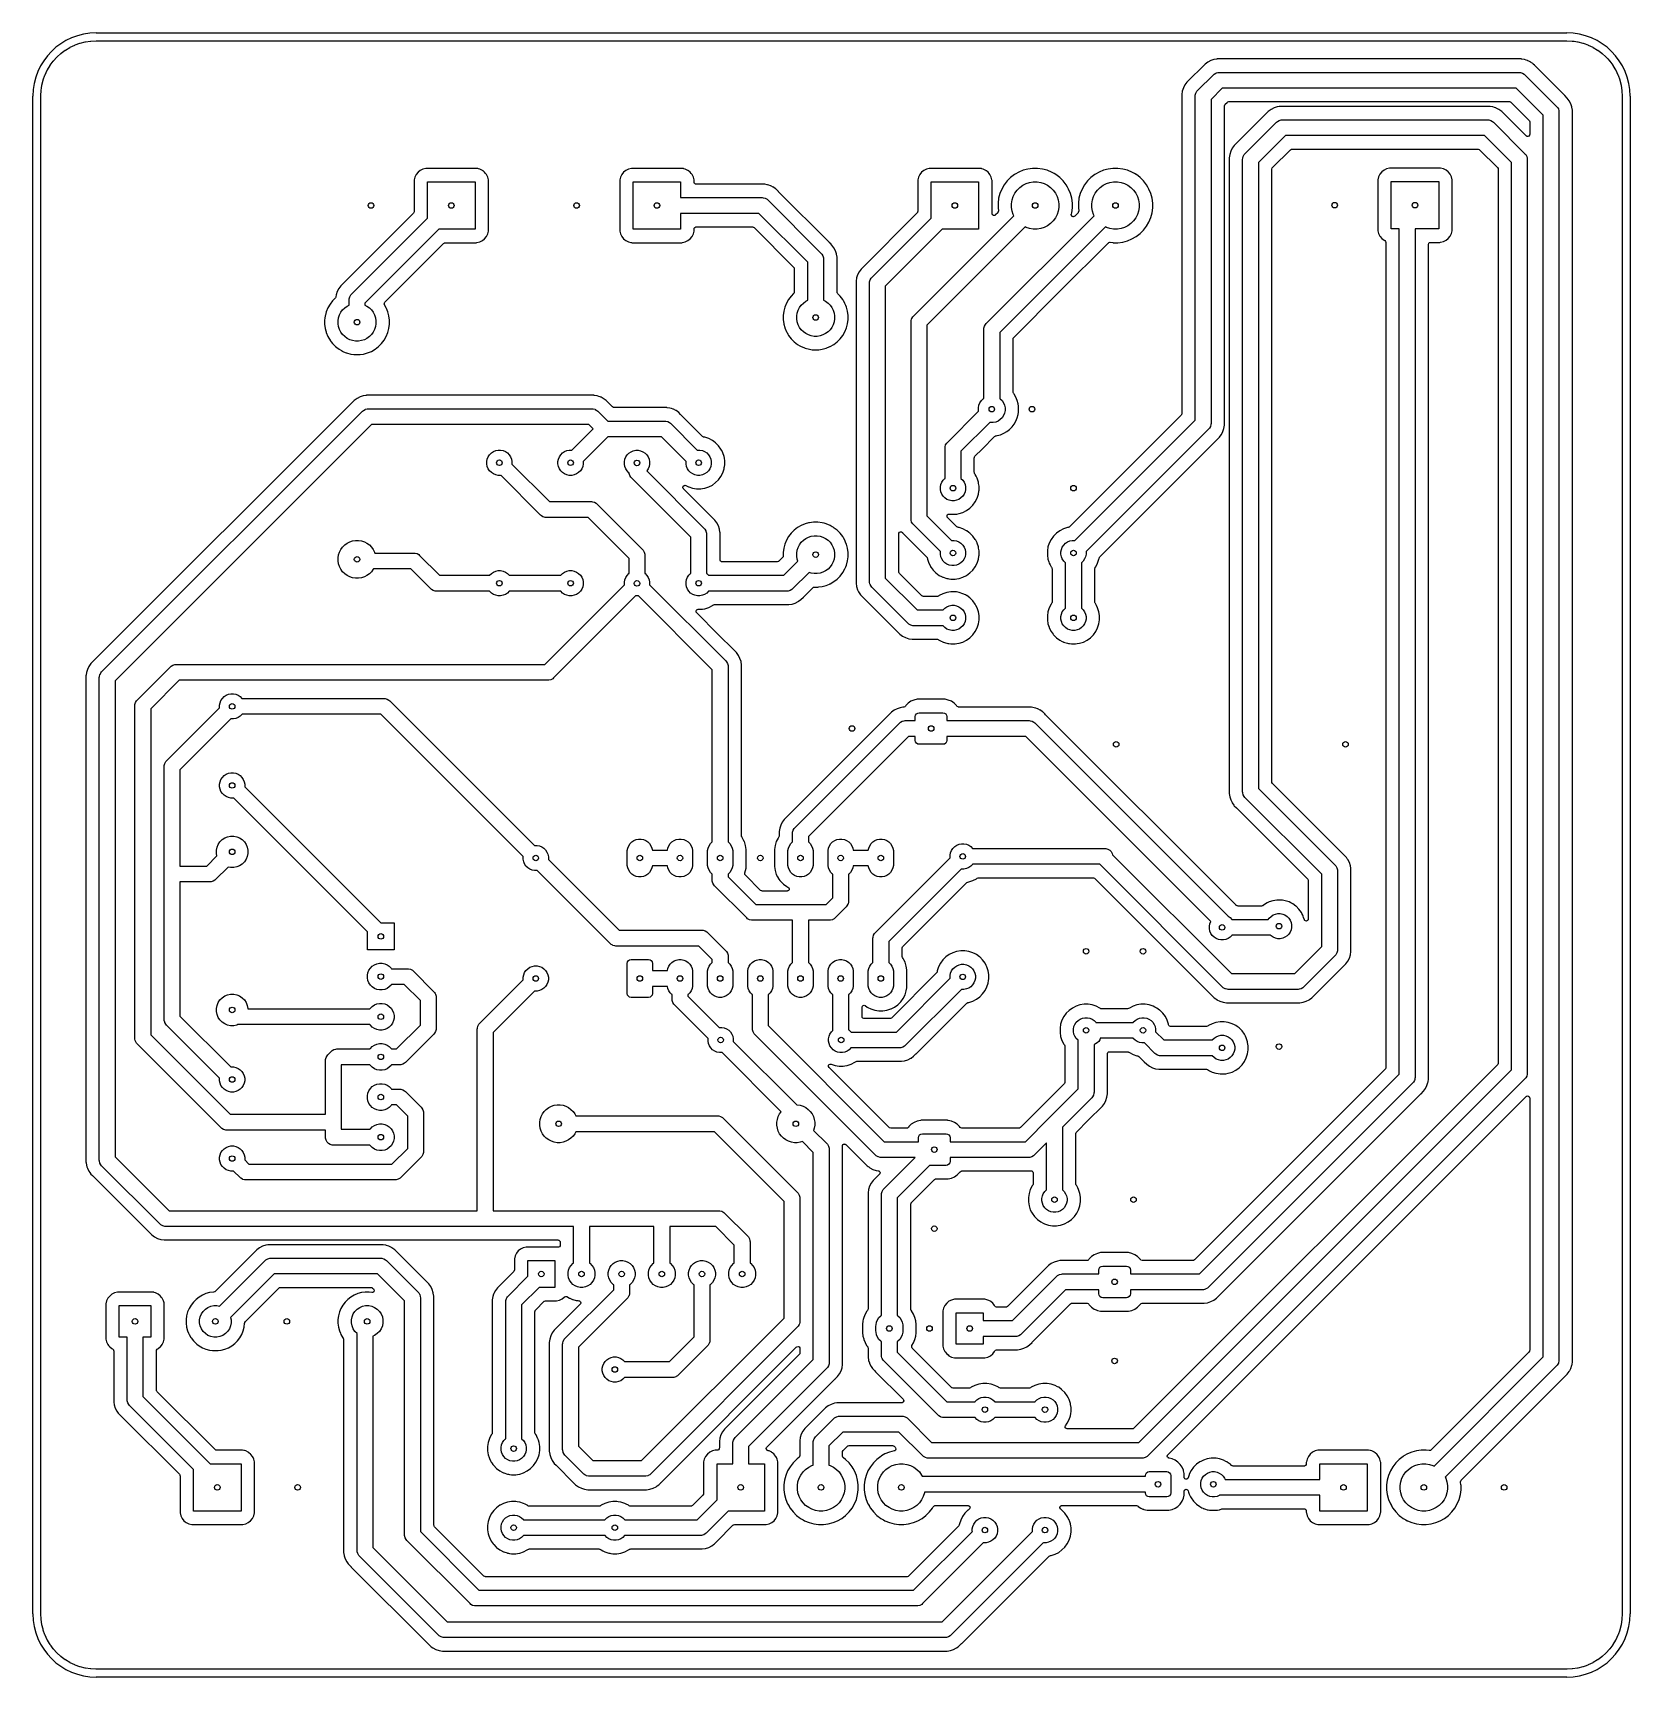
# Model space of a CAD drawing. Header units: millimetres. Extents: x 83 to 184, y -140 to -36.
import ezdxf

# ---------------------------------------------------------------- set-up
doc = ezdxf.new("R2010")
doc.units = ezdxf.units.MM
doc.layers.add('B.Cu', color=153, linetype='CONTINUOUS', true_color=0x4d7fc4)
doc.layers.add('Edge.Cuts', color=254, linetype='CONTINUOUS', true_color=0xd0d2cd)

msp = doc.modelspace()

# ---------------------------------------------------------------- linework, layer by layer
at = {"layer": 'B.Cu', "linetype": 'CONTINUOUS'}
for p, q in [((84.532207, -37.519381), (84.773216, -37.300944)), ((84.773216, -37.300944), (84.777752, -37.297031)), ((84.777752, -37.297031), (84.782483, -37.293148)), ((84.782483, -37.293148), (84.787242, -37.289433)), ((84.787242, -37.289433), (85.048487, -37.09568)), ((85.048487, -37.09568), (85.053433, -37.092198)), ((85.053433, -37.092198), (85.058488, -37.088822)), ((85.058488, -37.088822), (85.063612, -37.085578)), ((85.063612, -37.085578), (85.063617, -37.085575)), ((85.063617, -37.085575), (85.342567, -36.918379)), ((85.342567, -36.918379), (85.347774, -36.915429)), ((85.347774, -36.915429), (85.353171, -36.912544)), ((85.353171, -36.912544), (85.358566, -36.909828)), ((85.358566, -36.909828), (85.652608, -36.770757)), ((85.652608, -36.770757), (85.658103, -36.768322)), ((85.658103, -36.768322), (85.663759, -36.76598)), ((85.663759, -36.76598), (85.669366, -36.763818)), ((85.669366, -36.763818), (85.975563, -36.654258)), ((85.975563, -36.654258), (85.981296, -36.652363)), ((85.981296, -36.652363), (85.987142, -36.65059)), ((85.987142, -36.65059), (85.992948, -36.648982)), ((85.992948, -36.648982), (86.308467, -36.569948)), ((86.308467, -36.569948), (86.314341, -36.56863)), ((86.314341, -36.56863), (86.320343, -36.567436)), ((86.320343, -36.567436), (86.326278, -36.566406)), ((86.326278, -36.566406), (86.647991, -36.518684)), ((86.647991, -36.518684), (86.653969, -36.517947)), ((86.653969, -36.517947), (86.660057, -36.517348)), ((86.660057, -36.517348), (86.666077, -36.516904)), ((86.666077, -36.516904), (86.995538, -36.500718)), ((86.995538, -36.500718), (86.998489, -36.50061)), ((86.998489, -36.50061), (87.001571, -36.500535)), ((87.001571, -36.500535), (87.004546, -36.5005)), ((87.004546, -36.5005), (179.995454, -36.5005)), ((179.995454, -36.5005), (179.998426, -36.500535)), ((179.998426, -36.500535), (180.001512, -36.500611)), ((180.001512, -36.500611), (180.004463, -36.500718)), ((180.004463, -36.500718), (180.333916, -36.516904)), ((180.333916, -36.516904), (180.339916, -36.517346)), ((180.339916, -36.517346), (180.346061, -36.517951)), ((180.346061, -36.517951), (180.352002, -36.518684)), ((180.352002, -36.518684), (180.452146, -36.533539)), ((180.452146, -36.533539), (180.673695, -36.566403)), ((180.673695, -36.566403), (180.679669, -36.567439)), ((180.679669, -36.567439), (180.685639, -36.568626)), ((180.685639, -36.568626), (180.691563, -36.569957)), ((180.691563, -36.569957), (181.006997, -36.648969)), ((181.006997, -36.648969), (181.012864, -36.650592)), ((181.012864, -36.650592), (181.018679, -36.652357)), ((181.018679, -36.652357), (181.024442, -36.654262)), ((181.024442, -36.654262), (181.092787, -36.678716)), ((181.092787, -36.678716), (181.092795, -36.678718)), ((181.092795, -36.678718), (181.092806, -36.678722)), ((181.092806, -36.678722), (181.330649, -36.763824)), ((181.330649, -36.763824), (181.336244, -36.765982)), ((181.336244, -36.765982), (181.341885, -36.768318)), ((181.341885, -36.768318), (181.347404, -36.770763)), ((181.347404, -36.770763), (181.641419, -36.909822)), ((181.641419, -36.909822), (181.646823, -36.912541)), ((181.646823, -36.912541), (181.652223, -36.915428)), ((181.652223, -36.915428), (181.657456, -36.918393)), ((181.657456, -36.918393), (181.936382, -37.085575)), ((181.936382, -37.085575), (181.9415, -37.088815)), ((181.9415, -37.088815), (181.946578, -37.092208)), ((181.946578, -37.092208), (181.951541, -37.095703)), ((181.951541, -37.095703), (182.212726, -37.289412)), ((182.212726, -37.289412), (182.217524, -37.293157)), ((182.217524, -37.293157), (182.222225, -37.297015)), ((182.222225, -37.297015), (182.226833, -37.30099)), ((182.226833, -37.30099), (182.46776, -37.519353)), ((83.770757, -38.652608), (83.909828, -38.358566)), ((83.909828, -38.358566), (83.912544, -38.353171)), ((83.912544, -38.353171), (83.915429, -38.347774)), ((83.915429, -38.347774), (83.918379, -38.342567)), ((83.918379, -38.342567), (84.085582, -38.063605)), ((84.085582, -38.063605), (84.088822, -38.058488)), ((84.088822, -38.058488), (84.089242, -38.057858)), ((84.089242, -38.057858), (84.092198, -38.053433)), ((84.092198, -38.053433), (84.09568, -38.048487)), ((84.09568, -38.048487), (84.289433, -37.787242)), ((84.289433, -37.787242), (84.293156, -37.782474)), ((84.293156, -37.782474), (84.297031, -37.777752)), ((84.297031, -37.777752), (84.300944, -37.773216)), ((84.300944, -37.773216), (84.519381, -37.532207)), ((84.519381, -37.532207), (84.52355, -37.52783)), ((84.52355, -37.52783), (84.527839, -37.52354)), ((84.527839, -37.52354), (84.532207, -37.519381)), ((157.12021, -37.969892), (155.969892, -39.12021)), ((157.292182, -37.844949), (157.12021, -37.969892)), ((157.481582, -37.748445), (157.292182, -37.844949)), ((157.683763, -37.682752), (157.481582, -37.748445)), ((157.845041, -37.657208), (157.683763, -37.682752)), ((157.86451, -37.654124), (157.845041, -37.657208)), ((157.893711, -37.649499), (157.86451, -37.654124)), ((157.893714, -37.649499), (157.893711, -37.649499)), ((158.106287, -37.649499), (157.893714, -37.649499)), ((158.111398, -37.649499), (158.106287, -37.649499)), ((158.113956, -37.649499), (158.111398, -37.649499)), ((158.114004, -37.6495), (158.113956, -37.649499)), ((177.106286, -37.6495), (158.114004, -37.6495)), ((177.106287, -37.6495), (177.106286, -37.6495)), ((177.10629, -37.6495), (177.106287, -37.6495)), ((177.135489, -37.654124), (177.10629, -37.6495)), ((177.154957, -37.657208), (177.135489, -37.654124)), ((177.306599, -37.681226), (177.154957, -37.657208)), ((177.311362, -37.6816), (177.306599, -37.681226)), ((177.320552, -37.68377), (177.311362, -37.6816)), ((177.325074, -37.685623), (177.320552, -37.68377)), ((177.42155, -37.71697), (177.325074, -37.685623)), ((177.518412, -37.748443), (177.42155, -37.71697)), ((177.518413, -37.748443), (177.518412, -37.748443)), ((177.518414, -37.748444), (177.518413, -37.748443)), ((177.54024, -37.759565), (177.518414, -37.748444)), ((177.540245, -37.759567), (177.54024, -37.759565)), ((177.694167, -37.837994), (177.540245, -37.759567)), ((177.70782, -37.844951), (177.694167, -37.837994)), ((177.839916, -37.940923), (177.70782, -37.844951)), ((177.879783, -37.969888), (177.839916, -37.940923)), ((177.879791, -37.969895), (177.879783, -37.969888)), ((177.879792, -37.969896), (177.879791, -37.969895)), ((177.960789, -38.050893), (177.879792, -37.969896)), ((178.034435, -38.124539), (177.960789, -38.050893)), ((178.034444, -38.124549), (178.034435, -38.124539)), ((178.035624, -38.125729), (178.034444, -38.124549)), ((179.879791, -39.969895), (178.035624, -38.125729)), ((182.46776, -37.519353), (182.472168, -37.52355)), ((182.472168, -37.52355), (182.476448, -37.52783)), ((182.476448, -37.52783), (182.480645, -37.532238)), ((182.480645, -37.532238), (182.586925, -37.6495)), ((182.586925, -37.6495), (182.699008, -37.773165)), ((182.699008, -37.773165), (182.702983, -37.777773)), ((182.702983, -37.777773), (182.706841, -37.782474)), ((182.706841, -37.782474), (182.710586, -37.787272)), ((182.710586, -37.787272), (182.904295, -38.048457)), ((182.904295, -38.048457), (182.907795, -38.053428)), ((182.907795, -38.053428), (182.907812, -38.053453)), ((182.907812, -38.053453), (182.91117, -38.058478)), ((182.91117, -38.058478), (182.914423, -38.063616)), ((182.914423, -38.063616), (183.041776, -38.276092)), ((183.041776, -38.276092), (183.081579, -38.342499)), ((183.081579, -38.342499), (183.084569, -38.347776)), ((183.084569, -38.347776), (183.08744, -38.353145)), ((183.08744, -38.353145), (183.090187, -38.3586)), ((183.090187, -38.3586), (183.229211, -38.652542)), ((83.51869, -39.647961), (83.54337, -39.481584)), ((83.54337, -39.481584), (83.566402, -39.326309)), ((83.566402, -39.326309), (83.567439, -39.32033)), ((83.567439, -39.32033), (83.567565, -39.319695)), ((83.567565, -39.319695), (83.568628, -39.314352)), ((83.568628, -39.314352), (83.569948, -39.308467)), ((83.569948, -39.308467), (83.648982, -38.992948)), ((83.648982, -38.992948), (83.650582, -38.987166)), ((83.650582, -38.987166), (83.65237, -38.981276)), ((83.65237, -38.981276), (83.654259, -38.975565)), ((83.654259, -38.975565), (83.656287, -38.969895)), ((83.656287, -38.969895), (83.656288, -38.969893)), ((83.656288, -38.969893), (83.763822, -38.669355)), ((83.763822, -38.669355), (83.765987, -38.663743)), ((83.765987, -38.663743), (83.768315, -38.658121)), ((83.768315, -38.658121), (83.770757, -38.652608)), ((155.748445, -39.48158), (155.682752, -39.683759)), ((155.844949, -39.292182), (155.748445, -39.48158)), ((155.969892, -39.12021), (155.844949, -39.292182)), ((156.646447, -39.646447), (157.646447, -38.646446)), ((158.207107, -39.5), (157.5, -40.207106)), ((157.646447, -38.646446), (157.695611, -38.60333)), ((157.695611, -38.60333), (157.695619, -38.603323)), ((157.695619, -38.603323), (157.808658, -38.53806)), ((157.808658, -38.53806), (157.835301, -38.53092)), ((157.835301, -38.53092), (157.934737, -38.504277)), ((157.934737, -38.504277), (157.934752, -38.504277)), ((157.934752, -38.504277), (158, -38.5)), ((158, -38.5), (177, -38.5)), ((176.792894, -39.5), (158.207107, -39.5)), ((178.5, -41.207106), (176.792894, -39.5)), ((177, -38.5), (177.065248, -38.504277)), ((177.065248, -38.504277), (177.065263, -38.504277)), ((177.065263, -38.504277), (177.191342, -38.53806)), ((177.191342, -38.53806), (177.304381, -38.603323)), ((177.304381, -38.603323), (177.304396, -38.603338)), ((177.304396, -38.603338), (177.353553, -38.646447)), ((177.353553, -38.646447), (179.353553, -40.646447)), ((183.229211, -38.652542), (183.231683, -38.658121)), ((183.231683, -38.658121), (183.234015, -38.663753)), ((183.234015, -38.663753), (183.236191, -38.669395)), ((183.236191, -38.669395), (183.343711, -38.969893)), ((183.343711, -38.969893), (183.345733, -38.975543)), ((183.345733, -38.975543), (183.347634, -38.981297)), ((183.347634, -38.981297), (183.349399, -38.987111)), ((183.349399, -38.987111), (183.35103, -38.993001)), ((183.35103, -38.993001), (183.430037, -39.308415)), ((183.430037, -39.308415), (183.43137, -39.314352)), ((183.43137, -39.314352), (183.432557, -39.320319)), ((183.432557, -39.320319), (183.433598, -39.326318)), ((183.433598, -39.326318), (183.481306, -39.647944)), ((83.5005, -40.004576), (83.500537, -40.00156)), ((83.5005, -54.165602), (83.5005, -40.004576)), ((83.500537, -40.00156), (83.500611, -39.998518)), ((83.500611, -39.998518), (83.500723, -39.995451)), ((83.500723, -39.995451), (83.503737, -39.934108)), ((83.503737, -39.934108), (83.516903, -39.666097)), ((83.516903, -39.666097), (83.517352, -39.660024)), ((83.517352, -39.660024), (83.517946, -39.653996)), ((83.517946, -39.653996), (83.51869, -39.647961)), ((155.682752, -39.683759), (155.6495, -39.893707)), ((155.6495, -39.893707), (155.6495, -60.071412)), ((156.5, -40), (156.504277, -39.934752)), ((156.5, -60.492893), (156.5, -40)), ((156.504277, -39.934737), (156.53806, -39.808658)), ((156.504277, -39.934752), (156.504277, -39.934737)), ((156.53806, -39.808658), (156.603323, -39.695619)), ((156.603323, -39.695619), (156.603338, -39.695603)), ((156.603338, -39.695603), (156.646447, -39.646447)), ((157.5, -40.207106), (157.5, -60.7)), ((158.362934, -40.568408), (158.394228, -40.515666)), ((158.394228, -40.515666), (158.510471, -40.399423)), ((158.510471, -40.399423), (158.538721, -40.378275)), ((158.538721, -40.378275), (158.561813, -40.365667)), ((158.561813, -40.365667), (158.621238, -40.3505)), ((158.621238, -40.3505), (176.371413, -40.3505)), ((176.371413, -40.3505), (176.406345, -40.355521)), ((176.406345, -40.355521), (176.431589, -40.362934)), ((176.431589, -40.362934), (176.484335, -40.39423)), ((176.484335, -40.39423), (177.600573, -41.510468)), ((180.030112, -40.120216), (179.879791, -39.969895)), ((180.1547, -40.291699), (180.030112, -40.120216)), ((180.154702, -40.291703), (180.1547, -40.291699)), ((180.155048, -40.292179), (180.154702, -40.291703)), ((180.155049, -40.292181), (180.155048, -40.292179)), ((180.155051, -40.292184), (180.155049, -40.292181)), ((180.156112, -40.294267), (180.155051, -40.292184)), ((180.251555, -40.481583), (180.156112, -40.294267)), ((180.251555, -40.481585), (180.251555, -40.481583)), ((180.251557, -40.481588), (180.251555, -40.481585)), ((180.317246, -40.683757), (180.251557, -40.481588)), ((183.481306, -39.647944), (183.482051, -39.653983)), ((183.482051, -39.653983), (183.482648, -39.660044)), ((183.482648, -39.660044), (183.483096, -39.666114)), ((183.483096, -39.666114), (183.499276, -39.995451)), ((183.499276, -39.995451), (183.499387, -39.998476)), ((183.499387, -39.998476), (183.499462, -40.001514)), ((183.499462, -40.001514), (183.4995, -40.004574)), ((183.4995, -40.004574), (183.4995, -135.995424)), ((158.3505, -40.628586), (158.355522, -40.593653)), ((158.3505, -60.593714), (158.3505, -40.628586)), ((158.355522, -40.593653), (158.362934, -40.568408)), ((161.12021, -40.969892), (158.969892, -43.12021)), ((161.292182, -40.844949), (161.12021, -40.969892)), ((161.481582, -40.748445), (161.292182, -40.844949)), ((161.683763, -40.682752), (161.481582, -40.748445)), ((161.807654, -40.663129), (161.683763, -40.682752)), ((161.695619, -41.603323), (161.808658, -41.53806)), ((161.845042, -40.657208), (161.807654, -40.663129)), ((161.808658, -41.53806), (161.934737, -41.504277)), ((161.854776, -40.655666), (161.845042, -40.657208)), ((161.893709, -40.6495), (161.854776, -40.655666)), ((161.893713, -40.6495), (161.893709, -40.6495)), ((162.106287, -40.6495), (161.893713, -40.6495)), ((161.934737, -41.504277), (161.934752, -41.504277)), ((161.934752, -41.504277), (162, -41.5)), ((162, -41.5), (175, -41.5)), ((175.106287, -40.6495), (162.106287, -40.6495)), ((175, -41.5), (175.065248, -41.504277)), ((175.065248, -41.504277), (175.065263, -41.504277)), ((175.065263, -41.504277), (175.191342, -41.53806)), ((175.10629, -40.6495), (175.106287, -40.6495)), ((175.135489, -40.654124), (175.10629, -40.6495)), ((175.154957, -40.657208), (175.135489, -40.654124)), ((175.306599, -40.681226), (175.154957, -40.657208)), ((175.191342, -41.53806), (175.304381, -41.603323)), ((175.311362, -40.6816), (175.306599, -40.681226)), ((175.320552, -40.68377), (175.311362, -40.6816)), ((175.325074, -40.685623), (175.320552, -40.68377)), ((175.42155, -40.71697), (175.325074, -40.685623)), ((175.518412, -40.748443), (175.42155, -40.71697)), ((175.518413, -40.748443), (175.518412, -40.748443)), ((175.518414, -40.748444), (175.518413, -40.748443)), ((175.54024, -40.759565), (175.518414, -40.748444)), ((175.540245, -40.759567), (175.54024, -40.759565)), ((175.694167, -40.837994), (175.540245, -40.759567)), ((175.70782, -40.844951), (175.694167, -40.837994)), ((175.879784, -40.969889), (175.70782, -40.844951)), ((175.879785, -40.96989), (175.879784, -40.969889)), ((175.879789, -40.969893), (175.879785, -40.96989)), ((175.879791, -40.969895), (175.879789, -40.969893)), ((175.879792, -40.969896), (175.879791, -40.969895)), ((176.030104, -41.120208), (175.879792, -40.969896)), ((176.030112, -41.120216), (176.030104, -41.120208)), ((176.035551, -41.125654), (176.030112, -41.120216)), ((176.035624, -41.125729), (176.035551, -41.125654)), ((177.427657, -42.517761), (176.035624, -41.125729)), ((177.600573, -41.510468), (177.621723, -41.53872)), ((177.621723, -41.53872), (177.634331, -41.561809)), ((177.634331, -41.561809), (177.6495, -41.621238)), ((178.5, -119.749357), (178.5, -41.207106)), ((179.353553, -40.646447), (179.396668, -40.69561)), ((179.396668, -40.69561), (179.396677, -40.695619)), ((179.396677, -40.695619), (179.427175, -40.748444)), ((179.427175, -40.748444), (179.46194, -40.808658)), ((179.46194, -40.808658), (179.495723, -40.934737)), ((179.495723, -40.934737), (179.495723, -40.934752)), ((179.495723, -40.934752), (179.5, -41)), ((179.5, -41), (179.5, -119.956464)), ((180.317246, -40.68376), (180.317246, -40.683757)), ((180.318772, -40.693394), (180.317246, -40.68376)), ((180.318773, -40.6934), (180.318772, -40.693393)), ((180.318772, -40.693393), (180.318772, -40.693394)), ((180.3505, -40.893713), (180.318773, -40.6934)), ((180.3505, -119.843681), (180.3505, -40.893713)), ((159.646447, -43.646447), (161.646447, -41.646447)), ((162.207106, -42.5), (160.5, -44.207106)), ((161.646447, -41.646447), (161.69561, -41.603331)), ((161.69561, -41.603331), (161.695619, -41.603323)), ((174.792894, -42.5), (162.207106, -42.5)), ((176.5, -44.207106), (174.792894, -42.5)), ((175.304381, -41.603323), (175.304396, -41.603338)), ((175.304396, -41.603338), (175.353553, -41.646447)), ((175.353553, -41.646447), (177.353553, -43.646447)), ((177.463829, -42.542875), (177.427657, -42.517761)), ((177.470807, -42.546062), (177.463829, -42.542875)), ((177.539957, -42.556003), (177.470807, -42.546062)), ((177.603514, -42.52698), (177.539957, -42.556003)), ((177.641289, -42.468203), (177.603514, -42.52698)), ((177.644476, -42.45735), (177.641289, -42.468203)), ((177.6495, -42.422412), (177.644476, -42.45735)), ((177.6495, -41.621238), (177.6495, -42.422412)), ((158.748445, -43.48158), (158.682752, -43.683759)), ((158.844949, -43.292182), (158.748445, -43.48158)), ((158.969892, -43.12021), (158.844949, -43.292182)), ((159.603338, -43.695603), (159.646447, -43.646447)), ((161.386819, -44.523076), (162.523077, -43.386819)), ((162.523077, -43.386819), (162.5844, -43.353334)), ((162.5844, -43.353334), (162.610758, -43.3505)), ((162.610758, -43.3505), (174.389243, -43.3505)), ((174.389243, -43.3505), (174.456282, -43.370185)), ((174.456282, -43.370185), (174.476924, -43.386819)), ((174.476924, -43.386819), (175.613181, -44.523076)), ((177.353553, -43.646447), (177.396668, -43.69561)), ((107.499247, -44.699156), (107.355059, -44.815058)), ((107.664727, -44.617087), (107.499247, -44.699156)), ((107.664972, -44.616965), (107.664727, -44.617087)), ((107.664976, -44.616963), (107.664972, -44.616965)), ((107.8445, -44.572317), (107.664976, -44.616963)), ((107.874169, -44.570304), (107.8445, -44.572317)), ((107.874177, -44.570304), (107.874169, -44.570304)), ((107.886046, -44.5695), (107.874177, -44.570304)), ((111.033954, -44.5695), (107.886046, -44.5695)), ((111.033955, -44.5695), (111.033954, -44.5695)), ((111.044338, -44.570203), (111.033955, -44.5695)), ((111.044339, -44.570204), (111.044338, -44.570203)), ((111.047598, -44.570425), (111.044339, -44.570204)), ((111.138837, -44.576611), (111.047598, -44.570425)), ((111.141389, -44.578105), (111.138837, -44.576611)), ((111.169719, -44.595704), (111.141389, -44.578105)), ((111.171311, -44.596145), (111.169719, -44.595704)), ((111.255021, -44.616963), (111.171311, -44.596145)), ((111.255023, -44.616964), (111.255021, -44.616963)), ((111.42075, -44.699156), (111.255023, -44.616964)), ((111.420751, -44.699157), (111.42075, -44.699156)), ((111.420753, -44.699158), (111.420751, -44.699157)), ((111.421186, -44.699373), (111.420753, -44.699158)), ((111.423483, -44.701119), (111.421186, -44.699373)), ((111.425981, -44.70336), (111.423483, -44.701119)), ((111.445702, -44.719213), (111.425981, -44.70336)), ((111.462785, -44.732945), (111.445702, -44.719213)), ((120.499247, -44.699156), (120.355059, -44.815058)), ((120.664727, -44.617087), (120.499247, -44.699156)), ((120.664972, -44.616965), (120.664727, -44.617087)), ((120.664976, -44.616963), (120.664972, -44.616965)), ((120.8445, -44.572317), (120.664976, -44.616963)), ((120.874169, -44.570304), (120.8445, -44.572317)), ((120.874177, -44.570304), (120.874169, -44.570304)), ((120.886046, -44.5695), (120.874177, -44.570304)), ((124.033954, -44.5695), (120.886046, -44.5695)), ((124.033955, -44.5695), (124.033954, -44.5695)), ((124.044338, -44.570203), (124.033955, -44.5695)), ((124.044339, -44.570204), (124.044338, -44.570203)), ((124.047598, -44.570425), (124.044339, -44.570204)), ((124.138837, -44.576611), (124.047598, -44.570425)), ((124.141389, -44.578105), (124.138837, -44.576611)), ((124.169719, -44.595704), (124.141389, -44.578105)), ((124.171311, -44.596145), (124.169719, -44.595704)), ((124.255021, -44.616963), (124.171311, -44.596145)), ((124.255023, -44.616964), (124.255021, -44.616963)), ((124.42075, -44.699156), (124.255023, -44.616964)), ((124.420751, -44.699157), (124.42075, -44.699156)), ((124.420753, -44.699158), (124.420751, -44.699157)), ((124.421186, -44.699373), (124.420753, -44.699158)), ((124.423483, -44.701119), (124.421186, -44.699373)), ((124.425981, -44.70336), (124.423483, -44.701119)), ((124.445702, -44.719213), (124.425981, -44.70336)), ((124.462785, -44.732945), (124.445702, -44.719213)), ((139.339247, -44.699156), (139.195059, -44.815058)), ((139.504727, -44.617087), (139.339247, -44.699156)), ((139.504972, -44.616965), (139.504727, -44.617087)), ((139.504976, -44.616963), (139.504972, -44.616965)), ((139.6845, -44.572317), (139.504976, -44.616963)), ((139.714169, -44.570304), (139.6845, -44.572317)), ((139.714177, -44.570304), (139.714169, -44.570304)), ((139.726046, -44.5695), (139.714177, -44.570304)), ((142.873954, -44.5695), (139.726046, -44.5695)), ((142.873955, -44.5695), (142.873954, -44.5695)), ((142.884338, -44.570203), (142.873955, -44.5695)), ((142.884339, -44.570204), (142.884338, -44.570203)), ((142.887598, -44.570425), (142.884339, -44.570204)), ((142.978837, -44.576611), (142.887598, -44.570425)), ((142.981389, -44.578105), (142.978837, -44.576611)), ((143.009719, -44.595704), (142.981389, -44.578105)), ((143.011311, -44.596145), (143.009719, -44.595704)), ((143.095021, -44.616963), (143.011311, -44.596145)), ((143.095023, -44.616964), (143.095021, -44.616963)), ((143.26075, -44.699156), (143.095023, -44.616964)), ((143.260751, -44.699157), (143.26075, -44.699156)), ((143.260753, -44.699158), (143.260751, -44.699157)), ((143.261186, -44.699373), (143.260753, -44.699158)), ((143.263483, -44.701119), (143.261186, -44.699373)), ((143.265981, -44.70336), (143.263483, -44.701119)), ((143.285702, -44.719213), (143.265981, -44.70336)), ((143.302785, -44.732945), (143.285702, -44.719213)), ((145.622841, -44.689462), (145.338169, -44.807377)), ((145.920458, -44.609716), (145.622841, -44.689462)), ((146.218906, -44.570425), (145.920458, -44.609716)), ((146.219812, -44.570253), (146.218906, -44.570425)), ((146.225932, -44.5695), (146.219812, -44.570253)), ((146.225934, -44.5695), (146.225932, -44.5695)), ((146.22594, -44.5695), (146.225934, -44.5695)), ((146.53406, -44.5695), (146.22594, -44.5695)), ((146.534066, -44.5695), (146.53406, -44.5695)), ((146.534257, -44.5695), (146.534066, -44.5695)), ((146.535938, -44.569747), (146.534257, -44.5695)), ((146.83954, -44.609716), (146.535938, -44.569747)), ((147.137157, -44.689462), (146.83954, -44.609716)), ((147.137161, -44.689463), (147.137157, -44.689462)), ((147.137162, -44.689464), (147.137161, -44.689463)), ((147.17071, -44.70336), (147.137162, -44.689464)), ((147.421829, -44.807377), (147.17071, -44.70336)), ((150.702841, -44.689462), (150.418169, -44.807377)), ((151.000458, -44.609716), (150.702841, -44.689462)), ((151.298906, -44.570425), (151.000458, -44.609716)), ((151.299812, -44.570253), (151.298906, -44.570425)), ((151.305932, -44.5695), (151.299812, -44.570253)), ((151.305934, -44.5695), (151.305932, -44.5695)), ((151.30594, -44.5695), (151.305934, -44.5695)), ((151.61406, -44.5695), (151.30594, -44.5695)), ((151.614066, -44.5695), (151.61406, -44.5695)), ((151.614257, -44.5695), (151.614066, -44.5695)), ((151.615938, -44.569747), (151.614257, -44.5695)), ((151.91954, -44.609716), (151.615938, -44.569747)), ((152.217157, -44.689462), (151.91954, -44.609716)), ((152.217161, -44.689463), (152.217157, -44.689462)), ((152.217162, -44.689464), (152.217161, -44.689463)), ((152.25071, -44.70336), (152.217162, -44.689464)), ((152.501829, -44.807377), (152.25071, -44.70336)), ((158.682752, -43.683759), (158.6495, -43.893707)), ((158.6495, -43.893707), (158.6495, -84.106291)), ((159.5, -44), (159.504277, -43.934752)), ((159.5, -84), (159.5, -44)), ((159.504277, -43.934737), (159.53806, -43.808658)), ((159.504277, -43.934752), (159.504277, -43.934737)), ((159.53806, -43.808658), (159.603323, -43.695619)), ((159.603323, -43.695619), (159.603338, -43.695603)), ((160.5, -44.207106), (160.5, -83.792893)), ((161.3505, -44.610757), (161.370185, -44.543718)), ((161.3505, -83.389243), (161.3505, -44.610757)), ((161.370185, -44.543718), (161.386819, -44.523076)), ((168.439249, -44.679156), (168.295059, -44.795059)), ((168.604976, -44.596964), (168.439249, -44.679156)), ((168.604978, -44.596963), (168.604976, -44.596964)), ((168.7845, -44.552317), (168.604978, -44.596963)), ((168.814177, -44.550304), (168.7845, -44.552317)), ((168.826046, -44.5495), (168.814177, -44.550304)), ((171.973954, -44.5495), (168.826046, -44.5495)), ((171.984339, -44.550204), (171.973954, -44.5495)), ((172.015501, -44.552317), (171.984339, -44.550204)), ((172.195021, -44.596963), (172.015497, -44.552317)), ((172.015497, -44.552317), (172.015501, -44.552317)), ((172.195023, -44.596964), (172.195021, -44.596963)), ((172.36075, -44.679156), (172.195023, -44.596964)), ((172.360751, -44.679157), (172.36075, -44.679156)), ((172.360753, -44.679158), (172.360751, -44.679157)), ((172.373574, -44.689464), (172.360753, -44.679158)), ((172.50494, -44.795059), (172.373574, -44.689464)), ((175.613181, -44.523076), (175.646666, -44.584399)), ((175.646666, -44.584399), (175.6495, -44.610757)), ((175.6495, -44.610757), (175.6495, -101.189242)), ((176.5, -101.592893), (176.5, -44.207106)), ((177.396668, -43.69561), (177.396677, -43.695619)), ((177.396677, -43.695619), (177.46194, -43.808658)), ((177.46194, -43.808658), (177.495723, -43.934737)), ((177.495723, -43.934737), (177.495723, -43.934752)), ((177.495723, -43.934752), (177.5, -44)), ((177.5, -44), (177.5, -101.8)), ((107.112316, -45.304503), (107.1095, -45.346046)), ((107.1095, -45.346046), (107.1095, -47.291412)), ((107.156963, -45.124976), (107.112316, -45.304503)), ((107.157036, -45.124829), (107.156963, -45.124976)), ((107.239156, -44.959249), (107.157036, -45.124829)), ((107.239159, -44.959245), (107.239156, -44.959249)), ((107.355058, -44.815059), (107.239159, -44.959245)), ((107.355059, -44.815058), (107.355058, -44.815059)), ((107.96, -47.712893), (107.96, -45.42)), ((107.96, -45.42), (110.96, -45.42)), ((110.96, -45.42), (110.96, -48.42)), ((111.564939, -44.815058), (111.462785, -44.732945)), ((111.56494, -44.815059), (111.564939, -44.815058)), ((111.630944, -44.897172), (111.56494, -44.815059)), ((111.630945, -44.897172), (111.630944, -44.897172)), ((111.630945, -44.897173), (111.630945, -44.897172)), ((111.680842, -44.959247), (111.630945, -44.897173)), ((111.763037, -45.124979), (111.680842, -44.959247)), ((111.807683, -45.304505), (111.763037, -45.124979)), ((111.8105, -45.346046), (111.807683, -45.304505)), ((111.8105, -48.493954), (111.8105, -45.346046)), ((120.112316, -45.304503), (120.1095, -45.346046)), ((120.1095, -45.346046), (120.1095, -48.493952)), ((120.156963, -45.124976), (120.112316, -45.304503)), ((120.157036, -45.124829), (120.156963, -45.124976)), ((120.239156, -44.959249), (120.157036, -45.124829)), ((120.239159, -44.959245), (120.239156, -44.959249)), ((120.355058, -44.815059), (120.239159, -44.959245)), ((120.355059, -44.815058), (120.355058, -44.815059)), ((120.96, -48.42), (120.96, -45.42)), ((120.96, -45.42), (123.96, -45.42)), ((123.96, -45.42), (123.96, -46.42)), ((124.564939, -44.815058), (124.462785, -44.732945)), ((124.56494, -44.815059), (124.564939, -44.815058)), ((124.630944, -44.897172), (124.56494, -44.815059)), ((124.630945, -44.897172), (124.630944, -44.897172)), ((124.630945, -44.897173), (124.630945, -44.897172)), ((124.680842, -44.959247), (124.630945, -44.897173)), ((124.763037, -45.124979), (124.680842, -44.959247)), ((124.807683, -45.304505), (124.763037, -45.124979)), ((124.8105, -45.346046), (124.807683, -45.304505)), ((124.8105, -45.346048), (124.8105, -45.346046)), ((124.8105, -45.432168), (124.8105, -45.346048)), ((124.813332, -45.458521), (124.8105, -45.432168)), ((124.814977, -45.466083), (124.813332, -45.458521)), ((124.842457, -45.520958), (124.814977, -45.466083)), ((124.843613, -45.522291), (124.842457, -45.520958)), ((124.843614, -45.522293), (124.843613, -45.522291)), ((124.843615, -45.522293), (124.843614, -45.522293)), ((124.843644, -45.522327), (124.843615, -45.522293)), ((124.90239, -45.56007), (124.843644, -45.522327)), ((124.917389, -45.564475), (124.90239, -45.56007)), ((124.952323, -45.5695), (124.917389, -45.564475)), ((124.952325, -45.569499), (124.952323, -45.5695)), ((124.95233, -45.5695), (124.952325, -45.569499)), ((129.226286, -45.5695), (124.95233, -45.5695)), ((129.226287, -45.5695), (129.226286, -45.5695)), ((129.22629, -45.5695), (129.226287, -45.5695)), ((129.255489, -45.574124), (129.22629, -45.5695)), ((129.274957, -45.577208), (129.255489, -45.574124)), ((129.426599, -45.601226), (129.274957, -45.577208)), ((129.431362, -45.6016), (129.426599, -45.601226)), ((129.440552, -45.60377), (129.431362, -45.6016)), ((129.445074, -45.605623), (129.440552, -45.60377)), ((129.54155, -45.63697), (129.445074, -45.605623)), ((129.638412, -45.668443), (129.54155, -45.63697)), ((129.638413, -45.668443), (129.638412, -45.668443)), ((129.638414, -45.668444), (129.638413, -45.668443)), ((129.66024, -45.679565), (129.638414, -45.668444)), ((129.660245, -45.679567), (129.66024, -45.679565)), ((129.814167, -45.757994), (129.660245, -45.679567)), ((129.82782, -45.764951), (129.814167, -45.757994)), ((138.952316, -45.304503), (138.9495, -45.346046)), ((138.9495, -45.346046), (138.9495, -47.291412)), ((138.996963, -45.124976), (138.952316, -45.304503)), ((138.997036, -45.124829), (138.996963, -45.124976)), ((139.079156, -44.959249), (138.997036, -45.124829)), ((139.079159, -44.959245), (139.079156, -44.959249)), ((139.195058, -44.815059), (139.079159, -44.959245)), ((139.195059, -44.815058), (139.195058, -44.815059)), ((139.8, -47.712893), (139.8, -45.42)), ((139.8, -45.42), (142.8, -45.42)), ((142.8, -45.42), (142.8, -48.42)), ((143.404939, -44.815058), (143.302785, -44.732945)), ((143.40494, -44.815059), (143.404939, -44.815058)), ((143.470944, -44.897172), (143.40494, -44.815059)), ((143.470945, -44.897172), (143.470944, -44.897172)), ((143.470945, -44.897173), (143.470945, -44.897172)), ((143.520842, -44.959247), (143.470945, -44.897173)), ((143.603037, -45.124979), (143.520842, -44.959247)), ((143.647683, -45.304505), (143.603037, -45.124979)), ((143.6505, -45.346046), (143.647683, -45.304505)), ((143.6505, -45.346048), (143.6505, -45.346046)), ((143.6505, -47.425868), (143.6505, -45.346048)), ((144.421436, -45.611332), (144.267378, -45.878166)), ((144.421447, -45.611316), (144.421436, -45.611332)), ((144.609, -45.366891), (144.421447, -45.611316)), ((144.609014, -45.366876), (144.609, -45.366891)), ((144.609021, -45.366868), (144.609014, -45.366876)), ((144.826868, -45.149021), (144.609021, -45.366868)), ((144.826876, -45.149014), (144.826868, -45.149021)), ((144.826891, -45.149), (144.826876, -45.149014)), ((145.071315, -44.961447), (144.826891, -45.149)), ((145.071328, -44.961438), (145.071315, -44.961447)), ((145.075126, -44.959245), (145.071328, -44.961438)), ((145.075127, -44.959246), (145.075126, -44.959245)), ((145.105971, -44.941438), (145.075127, -44.959246)), ((145.338152, -44.807386), (145.10597, -44.941437)), ((145.10597, -44.941437), (145.105971, -44.941438)), ((145.338169, -44.807377), (145.338152, -44.807386)), ((145.405828, -45.779391), (145.596252, -45.64104)), ((145.596252, -45.64104), (145.805975, -45.534181)), ((145.805975, -45.534181), (146.029832, -45.461445)), ((146.029832, -45.461445), (146.262311, -45.424624)), ((146.262311, -45.424624), (146.497689, -45.424624)), ((146.497689, -45.424624), (146.730168, -45.461445)), ((146.730168, -45.461445), (146.954025, -45.534181)), ((146.954025, -45.534181), (147.163748, -45.64104)), ((147.163748, -45.64104), (147.354172, -45.779391)), ((147.421846, -44.807386), (147.421829, -44.807377)), ((147.581734, -44.899698), (147.421846, -44.807386)), ((147.581794, -44.899733), (147.581734, -44.899698)), ((147.58228, -44.900014), (147.581794, -44.899733)), ((147.68867, -44.961438), (147.58228, -44.900014)), ((147.688673, -44.96144), (147.68867, -44.961438)), ((147.688674, -44.961441), (147.688673, -44.96144)), ((147.69624, -44.967246), (147.688674, -44.961441)), ((147.696244, -44.967249), (147.69624, -44.967246)), ((147.933107, -45.149), (147.696244, -44.967249)), ((147.933112, -45.149004), (147.933107, -45.149)), ((147.933115, -45.149007), (147.933112, -45.149004)), ((147.933122, -45.149013), (147.933115, -45.149007)), ((147.93313, -45.149021), (147.933122, -45.149013)), ((148.150973, -45.366863), (147.93313, -45.149021)), ((148.150985, -45.366876), (148.150973, -45.366863)), ((148.150986, -45.366877), (148.150985, -45.366876)), ((148.150991, -45.366883), (148.150986, -45.366877)), ((148.338562, -45.61133), (148.150991, -45.366883)), ((148.427254, -45.764949), (148.338562, -45.61133)), ((149.501436, -45.611332), (149.347378, -45.878166)), ((149.501447, -45.611316), (149.501436, -45.611332)), ((149.689, -45.366891), (149.501447, -45.611316)), ((149.689014, -45.366876), (149.689, -45.366891)), ((149.689021, -45.366868), (149.689014, -45.366876)), ((149.906868, -45.149021), (149.689021, -45.366868)), ((149.906876, -45.149014), (149.906868, -45.149021)), ((149.906891, -45.149), (149.906876, -45.149014)), ((150.151315, -44.961447), (149.906891, -45.149)), ((150.151328, -44.961438), (150.151315, -44.961447)), ((150.155126, -44.959245), (150.151328, -44.961438)), ((150.155127, -44.959246), (150.155126, -44.959245)), ((150.185971, -44.941438), (150.155127, -44.959246)), ((150.418152, -44.807386), (150.18597, -44.941437)), ((150.18597, -44.941437), (150.185971, -44.941438)), ((150.418169, -44.807377), (150.418152, -44.807386)), ((150.485828, -45.779391), (150.676252, -45.64104)), ((150.676252, -45.64104), (150.885975, -45.534181)), ((150.885975, -45.534181), (151.109832, -45.461445)), ((151.109832, -45.461445), (151.342311, -45.424624)), ((151.342311, -45.424624), (151.577689, -45.424624)), ((151.577689, -45.424624), (151.810168, -45.461445)), ((151.810168, -45.461445), (152.034025, -45.534181)), ((152.034025, -45.534181), (152.243748, -45.64104)), ((152.243748, -45.64104), (152.434172, -45.779391)), ((152.501846, -44.807386), (152.501829, -44.807377)), ((152.661734, -44.899698), (152.501846, -44.807386)), ((152.661794, -44.899733), (152.661734, -44.899698)), ((152.66228, -44.900014), (152.661794, -44.899733)), ((152.76867, -44.961438), (152.66228, -44.900014)), ((152.768673, -44.96144), (152.76867, -44.961438)), ((152.768674, -44.961441), (152.768673, -44.96144)), ((152.77624, -44.967246), (152.768674, -44.961441)), ((152.776244, -44.967249), (152.77624, -44.967246)), ((153.013107, -45.149), (152.776244, -44.967249)), ((153.013112, -45.149004), (153.013107, -45.149)), ((153.013115, -45.149007), (153.013112, -45.149004)), ((153.013122, -45.149013), (153.013115, -45.149007)), ((153.01313, -45.149021), (153.013122, -45.149013)), ((153.230973, -45.366863), (153.01313, -45.149021)), ((153.230985, -45.366876), (153.230973, -45.366863)), ((153.230986, -45.366877), (153.230985, -45.366876)), ((153.230991, -45.366883), (153.230986, -45.366877)), ((153.418562, -45.61133), (153.230991, -45.366883)), ((153.507254, -45.764949), (153.418562, -45.61133)), ((168.052317, -45.2845), (168.0495, -45.326048)), ((168.0495, -45.326048), (168.0495, -48.473951)), ((168.096963, -45.104978), (168.052317, -45.2845)), ((168.096964, -45.104976), (168.096963, -45.104978)), ((168.179156, -44.939249), (168.096964, -45.104976)), ((168.295059, -44.795059), (168.179156, -44.939249)), ((168.9, -48.4), (168.9, -45.4)), ((168.9, -45.4), (171.9, -45.4)), ((171.9, -45.4), (171.9, -48.4)), ((172.521016, -44.815059), (172.50494, -44.795059)), ((172.620842, -44.939247), (172.521016, -44.815059)), ((172.703037, -45.104979), (172.620842, -44.939247)), ((172.747683, -45.284505), (172.703037, -45.104979)), ((172.7505, -45.326046), (172.747683, -45.284505)), ((172.7505, -48.473954), (172.7505, -45.326046)), ((123.96, -46.42), (129.12, -46.42)), ((129.12, -46.42), (129.185248, -46.424277)), ((129.185248, -46.424277), (129.185263, -46.424277)), ((129.185263, -46.424277), (129.311342, -46.45806)), ((129.311342, -46.45806), (129.424381, -46.523323)), ((129.424381, -46.523323), (129.424396, -46.523338)), ((129.424396, -46.523338), (129.473553, -46.566447)), ((129.473553, -46.566447), (132.853554, -49.946447)), ((129.959916, -45.860923), (129.82782, -45.764951)), ((129.999783, -45.889888), (129.959916, -45.860923)), ((129.999791, -45.889895), (129.999783, -45.889888)), ((129.999792, -45.889896), (129.999791, -45.889895)), ((130.150104, -46.040208), (129.999792, -45.889896)), ((130.154435, -46.044539), (130.150104, -46.040208)), ((130.154442, -46.044546), (130.154435, -46.044539)), ((130.155616, -46.045721), (130.154442, -46.044546)), ((133.375139, -49.265244), (130.155616, -46.045721)), ((144.029503, -46.765914), (144.0295, -46.765938)), ((144.0295, -46.765938), (144.0295, -47.074062)), ((144.069716, -46.460458), (144.029503, -46.765914)), ((144.149462, -46.162841), (144.069716, -46.460458)), ((144.267378, -45.878166), (144.149462, -46.162841)), ((144.884624, -46.802311), (144.921445, -46.569832)), ((144.921445, -46.569832), (144.994181, -46.345975)), ((144.994181, -46.345975), (145.10104, -46.136252)), ((145.10104, -46.136252), (145.239391, -45.945828)), ((145.239391, -45.945828), (145.405828, -45.779391)), ((147.354172, -45.779391), (147.520609, -45.945828)), ((147.520609, -45.945828), (147.65896, -46.136252)), ((147.65896, -46.136252), (147.765819, -46.345975)), ((147.765819, -46.345975), (147.838555, -46.569832)), ((147.838555, -46.569832), (147.875376, -46.802311)), ((148.490632, -45.874722), (148.427254, -45.764949)), ((148.491712, -45.87646), (148.490632, -45.874722)), ((148.492501, -45.877882), (148.491712, -45.87646)), ((148.492614, -45.878156), (148.492501, -45.877882)), ((148.492618, -45.878162), (148.492614, -45.878156)), ((148.49262, -45.878167), (148.492618, -45.878162)), ((148.492622, -45.87817), (148.49262, -45.878167)), ((148.610535, -46.162836), (148.492622, -45.87817)), ((148.690282, -46.460456), (148.610535, -46.162836)), ((148.7305, -46.76594), (148.690282, -46.460456)), ((148.7305, -47.07406), (148.7305, -46.76594)), ((149.109503, -46.765914), (149.1095, -46.765938)), ((149.1095, -46.765938), (149.1095, -47.074061)), ((149.149716, -46.460458), (149.109503, -46.765914)), ((149.229462, -46.162841), (149.149716, -46.460458)), ((149.347378, -45.878166), (149.229462, -46.162841)), ((149.964624, -46.802311), (150.001445, -46.569832)), ((150.001445, -46.569832), (150.074181, -46.345975)), ((150.074181, -46.345975), (150.18104, -46.136252)), ((150.18104, -46.136252), (150.319391, -45.945828)), ((150.319391, -45.945828), (150.485828, -45.779391)), ((152.434172, -45.779391), (152.600609, -45.945828)), ((152.600609, -45.945828), (152.73896, -46.136252)), ((152.73896, -46.136252), (152.845819, -46.345975)), ((152.845819, -46.345975), (152.918555, -46.569832)), ((152.918555, -46.569832), (152.955376, -46.802311)), ((153.570632, -45.874722), (153.507254, -45.764949)), ((153.571712, -45.87646), (153.570632, -45.874722)), ((153.572501, -45.877882), (153.571712, -45.87646)), ((153.572614, -45.878156), (153.572501, -45.877882)), ((153.572618, -45.878162), (153.572614, -45.878156)), ((153.57262, -45.878167), (153.572618, -45.878162)), ((153.572622, -45.87817), (153.57262, -45.878167)), ((153.690535, -46.162836), (153.572622, -45.87817)), ((153.770282, -46.460456), (153.690535, -46.162836)), ((153.8105, -46.76594), (153.770282, -46.460456)), ((153.8105, -47.07406), (153.8105, -46.76594)), ((107.065769, -47.404334), (102.469892, -52.00021)), ((103.146447, -52.526447), (107.96, -47.712893)), ((107.097064, -47.35159), (107.065769, -47.404334)), ((107.104476, -47.326349), (107.097064, -47.35159)), ((107.1095, -47.291415), (107.104476, -47.326349)), ((107.1095, -47.291412), (107.109499, -47.291414)), ((107.109499, -47.291414), (107.1095, -47.291415)), ((128.912894, -47.42), (123.96, -47.42)), ((123.96, -47.42), (123.96, -48.42)), ((132, -50.507106), (128.912894, -47.42)), ((138.905769, -47.404334), (135.369892, -50.94021)), ((136.046447, -51.466447), (139.8, -47.712893)), ((138.676447, -53.916447), (145.029517, -47.563376)), ((138.937064, -47.35159), (138.905769, -47.404334)), ((138.944476, -47.326349), (138.937064, -47.35159)), ((138.9495, -47.291415), (138.944476, -47.326349)), ((138.9495, -47.291412), (138.949499, -47.291414)), ((138.949499, -47.291414), (138.9495, -47.291415)), ((143.281447, -54.391447), (150.109517, -47.563376)), ((143.658317, -47.469198), (143.6505, -47.425868)), ((143.660997, -47.476384), (143.658317, -47.469198)), ((143.677911, -47.507362), (143.660997, -47.476384)), ((143.692183, -47.518046), (143.677911, -47.507362)), ((143.702866, -47.532318), (143.692183, -47.518046)), ((143.71957, -47.538549), (143.702866, -47.532318)), ((143.733843, -47.549234), (143.71957, -47.538549)), ((143.751624, -47.550506), (143.733843, -47.549234)), ((143.76833, -47.556738), (143.751624, -47.550506)), ((143.785752, -47.552948), (143.76833, -47.556738)), ((143.803535, -47.554221), (143.785752, -47.552948)), ((143.819183, -47.545676), (143.803535, -47.554221)), ((143.836603, -47.541888), (143.819183, -47.545676)), ((143.846528, -47.536469), (143.836603, -47.541888)), ((143.874786, -47.515316), (143.846528, -47.536469)), ((144.012015, -47.378087), (143.874786, -47.515316)), ((144.018308, -47.370601), (144.012015, -47.378087)), ((144.018763, -47.370317), (144.018308, -47.370601)), ((144.019037, -47.369734), (144.018763, -47.370317)), ((144.025774, -47.361722), (144.019037, -47.369734)), ((144.027462, -47.359321), (144.025774, -47.361722)), ((144.048541, -47.307111), (144.027462, -47.359321)), ((144.0295, -47.074062), (144.052524, -47.248961)), ((144.052105, -47.284256), (144.048541, -47.307111)), ((144.052525, -47.248964), (144.052105, -47.284256)), ((144.052524, -47.248961), (144.052525, -47.248964)), ((144.884624, -47.037689), (144.884624, -46.802311)), ((144.921445, -47.270168), (144.884624, -47.037689)), ((144.994181, -47.494025), (144.921445, -47.270168)), ((145.029517, -47.563376), (144.994181, -47.494025)), ((147.65896, -47.703748), (147.520609, -47.894172)), ((147.765819, -47.494025), (147.65896, -47.703748)), ((147.838555, -47.270168), (147.765819, -47.494025)), ((147.875376, -47.037689), (147.838555, -47.270168)), ((147.875376, -46.802311), (147.875376, -47.037689)), ((148.662345, -47.491876), (148.66256, -47.489629)), ((148.669587, -47.546951), (148.662345, -47.491876)), ((148.66256, -47.489629), (148.664672, -47.477918)), ((148.664626, -47.47726), (148.664873, -47.476807)), ((148.664672, -47.477918), (148.664626, -47.47726)), ((148.664873, -47.476807), (148.666219, -47.469344)), ((148.666219, -47.469344), (148.690282, -47.379544)), ((148.669819, -47.547572), (148.669587, -47.546951)), ((148.669844, -47.547606), (148.669819, -47.547572)), ((148.686708, -47.578513), (148.669844, -47.547606)), ((148.700994, -47.589214), (148.686708, -47.578513)), ((148.690282, -47.379544), (148.7305, -47.07406)), ((148.711692, -47.603504), (148.700994, -47.589214)), ((148.728376, -47.609726), (148.711692, -47.603504)), ((148.742628, -47.620402), (148.728376, -47.609726)), ((148.760433, -47.621681), (148.742628, -47.620402)), ((148.777157, -47.627918), (148.760433, -47.621681)), ((148.794554, -47.624132), (148.777157, -47.627918)), ((148.812318, -47.625409), (148.794554, -47.624132)), ((148.827988, -47.616858), (148.812318, -47.625409)), ((148.84543, -47.613064), (148.827988, -47.616858)), ((148.855357, -47.607643), (148.84543, -47.613064)), ((148.883607, -47.586494), (148.855357, -47.607643)), ((149.092008, -47.378093), (148.883607, -47.586494)), ((149.098315, -47.370591), (149.092008, -47.378093)), ((149.098765, -47.37031), (149.098315, -47.370591)), ((149.099036, -47.369733), (149.098765, -47.37031)), ((149.105761, -47.361736), (149.099036, -47.369733)), ((149.107457, -47.359324), (149.105761, -47.361736)), ((149.128543, -47.307104), (149.107457, -47.359324)), ((149.1095, -47.074061), (149.132524, -47.248959)), ((149.132106, -47.284253), (149.128543, -47.307104)), ((149.132525, -47.248961), (149.132106, -47.284253)), ((149.132524, -47.248959), (149.132525, -47.248961)), ((149.964624, -47.037689), (149.964624, -46.802311)), ((150.001445, -47.270168), (149.964624, -47.037689)), ((150.074181, -47.494025), (150.001445, -47.270168)), ((150.109517, -47.563376), (150.074181, -47.494025)), ((152.73896, -47.703748), (152.600609, -47.894172)), ((152.845819, -47.494025), (152.73896, -47.703748)), ((152.918555, -47.270168), (152.845819, -47.494025)), ((152.955376, -47.037689), (152.918555, -47.270168)), ((152.955376, -46.802311), (152.955376, -47.037689)), ((153.572622, -47.96183), (153.690535, -47.677164)), ((153.690535, -47.677164), (153.770282, -47.379544)), ((153.770282, -47.379544), (153.8105, -47.07406)), ((108.667107, -48.42), (104, -53.087106)), ((110.96, -48.42), (108.667107, -48.42)), ((111.680842, -48.880753), (111.763037, -48.715021)), ((111.763037, -48.715021), (111.807683, -48.535495)), ((111.807683, -48.535495), (111.8105, -48.493954)), ((120.1095, -48.493952), (120.112316, -48.535495)), ((120.112316, -48.535495), (120.156963, -48.715022)), ((120.156963, -48.715022), (120.156964, -48.715023)), ((120.156964, -48.715023), (120.239156, -48.88075)), ((123.96, -48.42), (120.96, -48.42)), ((124.680842, -48.880753), (124.763037, -48.715021)), ((124.763037, -48.715021), (124.807683, -48.535495)), ((124.807683, -48.535495), (124.8105, -48.493954)), ((124.8105, -48.412329), (124.815523, -48.377393)), ((124.8105, -48.493954), (124.8105, -48.412329)), ((124.815523, -48.377393), (124.819927, -48.362395)), ((124.819927, -48.362395), (124.857672, -48.303644)), ((124.857672, -48.303644), (124.8577, -48.303619)), ((124.857699, -48.303619), (124.859041, -48.302456)), ((124.8577, -48.303619), (124.857699, -48.303619)), ((124.859041, -48.302456), (124.91392, -48.274977)), ((124.91392, -48.274977), (124.921479, -48.273333)), ((124.921479, -48.273333), (124.947832, -48.2705)), ((124.947832, -48.2705), (128.491413, -48.2705)), ((128.491413, -48.2705), (128.519884, -48.274593)), ((128.519884, -48.274593), (128.526345, -48.275521)), ((128.526345, -48.275521), (128.551589, -48.282934)), ((128.551589, -48.282934), (128.604335, -48.31423)), ((128.604335, -48.31423), (131.100573, -50.810468)), ((140.507107, -48.42), (136.9, -52.027106)), ((145.736623, -48.270482), (139.53, -54.477106)), ((142.8, -48.42), (140.507107, -48.42)), ((150.816623, -48.270482), (144.135, -54.952106)), ((145.805975, -48.305819), (145.736623, -48.270482)), ((146.029832, -48.378555), (145.805975, -48.305819)), ((146.262311, -48.415376), (146.029832, -48.378555)), ((146.497689, -48.415376), (146.262311, -48.415376)), ((146.730168, -48.378555), (146.497689, -48.415376)), ((146.954025, -48.305819), (146.730168, -48.378555)), ((147.163748, -48.19896), (146.954025, -48.305819)), ((147.354172, -48.060609), (147.163748, -48.19896)), ((147.520609, -47.894172), (147.354172, -48.060609)), ((150.885975, -48.305819), (150.816623, -48.270482)), ((151.109832, -48.378555), (150.885975, -48.305819)), ((151.342311, -48.415376), (151.109832, -48.378555)), ((151.577689, -48.415376), (151.342311, -48.415376)), ((151.810168, -48.378555), (151.577689, -48.415376)), ((152.034025, -48.305819), (151.810168, -48.378555)), ((152.243748, -48.19896), (152.034025, -48.305819)), ((152.434172, -48.060609), (152.243748, -48.19896)), ((152.600609, -47.894172), (152.434172, -48.060609)), ((152.50183, -49.032622), (152.76867, -48.878562)), ((152.76867, -48.878562), (153.013117, -48.690991)), ((153.013117, -48.690991), (153.230991, -48.473117)), ((153.230991, -48.473117), (153.418562, -48.22867)), ((153.418562, -48.22867), (153.572622, -47.96183)), ((168.0495, -48.473951), (168.052317, -48.515499)), ((168.052317, -48.515499), (168.096963, -48.695021)), ((168.096963, -48.695021), (168.096964, -48.695023)), ((168.096964, -48.695023), (168.179156, -48.86075)), ((168.179156, -48.86075), (168.179157, -48.860751)), ((168.179157, -48.860751), (168.179158, -48.860753)), ((168.179158, -48.860753), (168.195232, -48.88075)), ((169.4, -48.4), (168.9, -48.4)), ((169.4, -101.86057), (169.4, -48.4)), ((171.9, -48.4), (170.4, -48.4)), ((170.4, -48.4), (170.4, -102.067677)), ((172.50494, -49.00494), (172.620842, -48.860753)), ((172.620842, -48.860753), (172.703037, -48.695021)), ((172.703037, -48.695021), (172.747683, -48.515495)), ((172.747683, -48.515495), (172.7505, -48.473954)), ((105.255789, -53.034103), (108.970471, -49.319423)), ((108.970471, -49.319423), (108.998721, -49.298275)), ((108.998721, -49.298275), (109.021813, -49.285667)), ((109.021813, -49.285667), (109.081238, -49.2705)), ((109.081238, -49.2705), (111.033952, -49.2705)), ((111.033952, -49.2705), (111.033954, -49.2705)), ((111.033954, -49.2705), (111.075495, -49.267683)), ((111.075495, -49.267683), (111.255021, -49.223037)), ((111.255021, -49.223037), (111.420753, -49.140842)), ((111.420753, -49.140842), (111.56494, -49.02494)), ((111.56494, -49.02494), (111.680842, -48.880753)), ((120.239156, -48.88075), (120.355059, -49.02494)), ((120.355059, -49.02494), (120.437173, -49.090945)), ((120.437173, -49.090945), (120.499247, -49.140842)), ((120.499247, -49.140842), (120.664979, -49.223037)), ((120.664979, -49.223037), (120.816723, -49.260774)), ((120.816723, -49.260774), (120.834697, -49.265244)), ((120.834697, -49.265244), (120.844501, -49.267682)), ((120.844501, -49.267682), (120.844502, -49.267682)), ((120.844502, -49.267682), (120.844505, -49.267683)), ((120.844505, -49.267683), (120.886046, -49.2705)), ((120.886046, -49.2705), (120.886048, -49.2705)), ((120.886048, -49.2705), (124.033952, -49.2705)), ((124.033952, -49.2705), (124.033954, -49.2705)), ((124.033954, -49.2705), (124.075495, -49.267683)), ((124.075495, -49.267683), (124.255021, -49.223037)), ((124.255021, -49.223037), (124.420753, -49.140842)), ((124.420753, -49.140842), (124.56494, -49.02494)), ((124.56494, -49.02494), (124.680842, -48.880753)), ((133.375159, -49.265263), (133.375139, -49.265244)), ((133.376675, -49.266779), (133.375159, -49.265263)), ((133.37668, -49.266784), (133.376675, -49.266779)), ((133.379791, -49.269895), (133.37668, -49.266784)), ((133.379792, -49.269896), (133.379791, -49.269895)), ((133.456072, -49.346176), (133.379792, -49.269896)), ((133.530108, -49.420212), (133.456072, -49.346176)), ((133.531548, -49.422194), (133.530108, -49.420212)), ((133.531553, -49.4222), (133.531548, -49.422194)), ((133.6547, -49.591699), (133.531553, -49.4222)), ((133.654702, -49.591703), (133.6547, -49.591699)), ((133.655048, -49.592179), (133.654702, -49.591703)), ((133.655049, -49.592181), (133.655048, -49.592179)), ((133.655051, -49.592184), (133.655049, -49.592181)), ((133.656112, -49.594267), (133.655051, -49.592184)), ((133.751555, -49.781583), (133.656112, -49.594267)), ((133.751555, -49.781585), (133.751555, -49.781583)), ((133.751557, -49.781588), (133.751555, -49.781585)), ((133.817246, -49.983757), (133.751557, -49.781588)), ((147.946819, -52.343076), (150.996887, -49.293006)), ((150.996887, -49.293006), (151.025137, -49.271859)), ((151.025137, -49.271859), (151.02875, -49.269886)), ((151.02875, -49.269886), (151.045439, -49.260773)), ((151.045439, -49.260773), (151.099705, -49.245713)), ((151.099705, -49.245713), (151.10266, -49.24559)), ((151.10266, -49.24559), (151.113085, -49.246056)), ((151.113085, -49.246056), (151.113709, -49.245921)), ((151.113709, -49.245921), (151.114207, -49.246106)), ((151.114207, -49.246106), (151.123976, -49.246543)), ((151.123976, -49.246543), (151.284543, -49.267683)), ((151.284543, -49.267683), (151.305924, -49.270498)), ((151.305924, -49.270498), (151.30594, -49.2705)), ((151.30594, -49.2705), (151.305947, -49.2705)), ((151.305947, -49.2705), (151.614053, -49.2705)), ((151.614053, -49.2705), (151.61406, -49.2705)), ((151.61406, -49.2705), (151.919544, -49.230282)), ((151.919544, -49.230282), (152.217164, -49.150535)), ((152.217164, -49.150535), (152.50183, -49.032622)), ((168.195232, -48.88075), (168.295059, -49.00494)), ((168.295059, -49.00494), (168.439247, -49.120842)), ((168.439247, -49.120842), (168.480594, -49.141348)), ((168.480594, -49.141348), (168.531906, -49.188768)), ((168.531906, -49.188768), (168.5495, -49.252436)), ((168.5495, -49.252436), (168.5495, -101.45692)), ((171.2505, -49.3745), (171.270185, -49.307461)), ((171.2505, -101.956974), (171.2505, -49.3745)), ((171.270185, -49.307461), (171.322989, -49.261706)), ((171.322989, -49.261706), (171.3745, -49.2505)), ((171.3745, -49.2505), (171.973952, -49.2505)), ((171.973952, -49.2505), (171.973954, -49.2505)), ((171.973954, -49.2505), (172.015495, -49.247683)), ((172.015495, -49.247683), (172.195021, -49.203037)), ((172.195021, -49.203037), (172.360753, -49.120842)), ((172.360753, -49.120842), (172.50494, -49.00494)), ((131.100573, -50.810468), (131.121723, -50.83872)), ((131.121723, -50.83872), (131.134331, -50.861809)), ((131.134331, -50.861809), (131.1495, -50.921238)), ((131.1495, -50.921238), (131.1495, -52.381461)), ((132, -52.912123), (132, -50.507106)), ((132.853554, -49.946447), (132.896661, -49.995603)), ((132.896661, -49.995603), (132.896677, -49.995619)), ((132.896677, -49.995619), (132.96194, -50.108658)), ((132.96194, -50.108658), (132.995723, -50.234737)), ((132.995723, -50.234737), (132.995723, -50.234752)), ((132.995723, -50.234752), (133, -50.3)), ((133, -50.3), (133, -52.912123)), ((133.817246, -49.98376), (133.817246, -49.983757)), ((133.818772, -49.993394), (133.817246, -49.98376)), ((133.818773, -49.9934), (133.818772, -49.993393)), ((133.818772, -49.993393), (133.818772, -49.993394)), ((133.850501, -50.193715), (133.818773, -49.9934)), ((133.8505, -50.413901), (133.850501, -50.41385)), ((133.8505, -51.713707), (133.8505, -50.413901)), ((133.850501, -50.41385), (133.850501, -50.193715)), ((135.369892, -50.94021), (135.244949, -51.112182)), ((133.8505, -52.388809), (133.8505, -51.713707)), ((135.082752, -51.503759), (135.0495, -51.713707)), ((135.0495, -51.713707), (135.0495, -70.806291)), ((135.148445, -51.30158), (135.082752, -51.503759)), ((135.244949, -51.112182), (135.148445, -51.30158)), ((135.9, -51.82), (135.904277, -51.754752)), ((135.9, -70.7), (135.9, -51.82)), ((135.904277, -51.754737), (135.93806, -51.628658)), ((135.904277, -51.754752), (135.904277, -51.754737)), ((135.93806, -51.628658), (136.003323, -51.515619)), ((136.003323, -51.515619), (136.003338, -51.515603)), ((136.003338, -51.515603), (136.046447, -51.466447)), ((101.955044, -52.945109), (101.791422, -53.158345)), ((101.955049, -52.945103), (101.955044, -52.945109)), ((101.955056, -52.945095), (101.955049, -52.945103)), ((102.114778, -52.785374), (101.955056, -52.945095)), ((102.139143, -52.750812), (102.114778, -52.785374)), ((102.152503, -52.722631), (102.139143, -52.750812)), ((102.16293, -52.688912), (102.152503, -52.722631)), ((102.182752, -52.563761), (102.16293, -52.688911)), ((102.16293, -52.688911), (102.16293, -52.688912)), ((102.248445, -52.361582), (102.182752, -52.563761)), ((102.344949, -52.172182), (102.248445, -52.361582)), ((102.469892, -52.00021), (102.344949, -52.172182)), ((103, -52.88), (103.004277, -52.814752)), ((103, -53.212123), (103, -52.88)), ((103.004277, -52.814737), (103.03806, -52.688658)), ((103.004277, -52.814752), (103.004277, -52.814737)), ((103.03806, -52.688658), (103.103323, -52.575619)), ((103.103323, -52.575619), (103.103338, -52.575603)), ((103.103338, -52.575603), (103.146447, -52.526447)), ((105.226294, -53.081221), (105.255789, -53.034103)), ((130.791416, -52.858354), (130.657013, -53.091142)), ((130.791422, -52.858345), (130.791416, -52.858354)), ((130.955043, -52.64511), (130.791422, -52.858345)), ((130.955046, -52.645106), (130.955043, -52.64511)), ((131.10577, -52.494382), (130.955046, -52.645106)), ((131.137064, -52.44164), (131.10577, -52.494382)), ((131.144476, -52.4164), (131.137064, -52.44164)), ((131.1495, -52.381465), (131.144476, -52.4164)), ((131.1495, -52.381461), (131.149499, -52.381463)), ((131.149499, -52.381463), (131.1495, -52.381465)), ((131.720662, -53.087513), (131.873002, -52.976832)), ((131.873002, -52.976832), (132, -52.912123)), ((133, -52.912123), (133.126998, -52.976832)), ((133.126998, -52.976832), (133.279338, -53.087513)), ((133.865668, -52.448236), (133.8505, -52.388809)), ((133.878275, -52.471324), (133.865668, -52.448236)), ((133.899426, -52.499578), (133.878275, -52.471324)), ((134.044938, -52.64509), (133.899426, -52.499578)), ((134.044953, -52.645106), (134.044938, -52.64509)), ((134.044959, -52.645114), (134.044953, -52.645106)), ((134.208586, -52.858357), (134.044959, -52.645114)), ((134.208587, -52.858359), (134.208586, -52.858357)), ((134.258673, -52.945111), (134.208587, -52.858359)), ((134.34298, -53.091133), (134.258673, -52.945111)), ((136.9, -52.027106), (136.9, -70.492893)), ((145.029228, -55.260666), (147.946819, -52.343076)), ((101.466406, -54.037182), (101.4495, -54.165602)), ((101.48458, -53.899128), (101.466406, -54.037182)), ((101.484581, -53.899122), (101.48458, -53.899128)), ((101.484588, -53.899092), (101.484581, -53.899122)), ((101.493668, -53.865207), (101.484588, -53.899092)), ((101.524112, -53.751588), (101.493668, -53.865207)), ((101.554152, -53.639475), (101.524112, -53.751588)), ((101.554155, -53.639465), (101.554152, -53.639475)), ((101.657013, -53.391142), (101.554155, -53.639465)), ((101.791416, -53.158354), (101.657013, -53.391142)), ((101.791422, -53.158345), (101.791416, -53.158354)), ((102.303699, -54.205849), (102.333156, -54.019866)), ((102.333156, -54.019866), (102.391345, -53.84078)), ((102.391345, -53.84078), (102.476832, -53.673002)), ((102.476832, -53.673002), (102.587513, -53.520662)), ((102.587513, -53.520662), (102.720662, -53.387513)), ((102.720662, -53.387513), (102.873002, -53.276832)), ((102.873002, -53.276832), (103, -53.212123)), ((104, -53.087106), (104, -53.212123)), ((104, -53.212123), (104.126998, -53.276832)), ((104.126998, -53.276832), (104.279338, -53.387513)), ((104.279338, -53.387513), (104.412487, -53.520662)), ((104.412487, -53.520662), (104.523168, -53.673002)), ((104.523168, -53.673002), (104.608655, -53.84078)), ((104.608655, -53.84078), (104.666844, -54.019866)), ((104.666844, -54.019866), (104.696301, -54.205849)), ((105.220068, -53.159388), (105.223392, -53.089604)), ((105.223755, -53.174589), (105.220068, -53.159388)), ((105.223392, -53.089604), (105.226294, -53.081221)), ((105.23687, -53.207347), (105.223755, -53.174589)), ((105.34298, -53.391133), (105.23687, -53.207347)), ((105.34298, -53.391134), (105.34298, -53.391133)), ((105.342985, -53.391143), (105.34298, -53.391134)), ((105.342986, -53.391144), (105.342985, -53.391143)), ((105.356894, -53.424722), (105.342986, -53.391144)), ((105.356895, -53.424724), (105.356894, -53.424722)), ((105.445843, -53.639465), (105.356895, -53.424724)), ((105.445847, -53.639474), (105.445843, -53.639465)), ((105.515416, -53.899109), (105.445847, -53.639474)), ((105.5505, -54.165603), (105.515416, -53.899109)), ((130.48458, -53.599128), (130.4495, -53.865601)), ((130.4495, -53.865601), (130.4495, -54.134397)), ((130.484583, -53.599115), (130.48458, -53.599128)), ((130.484588, -53.59909), (130.484583, -53.599115)), ((130.549335, -53.357453), (130.484588, -53.59909)), ((130.554152, -53.339475), (130.549335, -53.357453)), ((130.554155, -53.339465), (130.554152, -53.339473)), ((130.554152, -53.339473), (130.554152, -53.339475)), ((130.657013, -53.091142), (130.554155, -53.339465)), ((131.303699, -53.905849), (131.333156, -53.719866)), ((131.303699, -54.094151), (131.303699, -53.905849)), ((131.333156, -53.719866), (131.391345, -53.54078)), ((131.391345, -53.54078), (131.476832, -53.373002)), ((131.476832, -53.373002), (131.587513, -53.220662)), ((131.587513, -53.220662), (131.720662, -53.087513)), ((133.279338, -53.087513), (133.412487, -53.220662)), ((133.412487, -53.220662), (133.523168, -53.373002)), ((133.523168, -53.373002), (133.608655, -53.54078)), ((133.608655, -53.54078), (133.666844, -53.719866)), ((133.666844, -53.719866), (133.696301, -53.905849)), ((133.696301, -53.905849), (133.696301, -54.094151)), ((134.342988, -53.091149), (134.34298, -53.091133)), ((134.352768, -53.114761), (134.342988, -53.091149)), ((134.404599, -53.239892), (134.352768, -53.114761)), ((134.445843, -53.339465), (134.404599, -53.239892)), ((134.445847, -53.339474), (134.445843, -53.339465)), ((134.515416, -53.599109), (134.445847, -53.339474)), ((134.5505, -53.865603), (134.515416, -53.599109)), ((134.5505, -54.134397), (134.5505, -53.865603)), ((138.534277, -54.204737), (138.56806, -54.078658)), ((138.56806, -54.078658), (138.575794, -54.065263)), ((138.575794, -54.065263), (138.633323, -53.965619)), ((138.633323, -53.965619), (138.633338, -53.965603)), ((138.633338, -53.965603), (138.676447, -53.916447)), ((83.5005, -76.670311), (83.5005, -54.165602)), ((101.4495, -54.165602), (101.4495, -54.434397)), ((101.4495, -54.434397), (101.484582, -54.70088)), ((101.484582, -54.70088), (101.484583, -54.700885)), ((101.484583, -54.700885), (101.484584, -54.700891)), ((101.484584, -54.700891), (101.484585, -54.700893)), ((101.484585, -54.700893), (101.485885, -54.705745)), ((101.485885, -54.705745), (101.485891, -54.70577)), ((101.485891, -54.70577), (101.521432, -54.838411)), ((101.521432, -54.838411), (101.54031, -54.908866)), ((101.54031, -54.908866), (101.554153, -54.960526)), ((101.554153, -54.960526), (101.554155, -54.960533)), ((101.554155, -54.960533), (101.657013, -55.208856)), ((102.303699, -54.394151), (102.303699, -54.205849)), ((102.333156, -54.580134), (102.303699, -54.394151)), ((102.391345, -54.75922), (102.333156, -54.580134)), ((102.476832, -54.926998), (102.391345, -54.75922)), ((102.587513, -55.079338), (102.476832, -54.926998)), ((102.720662, -55.212487), (102.587513, -55.079338)), ((104.412487, -55.079338), (104.279338, -55.212487)), ((104.523168, -54.926998), (104.412487, -55.079338)), ((104.608655, -54.75922), (104.523168, -54.926998)), ((104.666844, -54.580134), (104.608655, -54.75922)), ((104.696301, -54.394151), (104.666844, -54.580134)), ((104.696301, -54.205849), (104.696301, -54.394151)), ((105.342984, -55.208859), (105.445847, -54.960526)), ((105.445847, -54.960526), (105.515416, -54.700891)), ((105.515416, -54.700891), (105.5505, -54.434397)), ((105.5505, -54.434397), (105.5505, -54.165603)), ((130.4495, -54.134397), (130.484581, -54.400878)), ((130.484581, -54.400878), (130.484585, -54.400896)), ((130.484585, -54.400896), (130.493561, -54.434397)), ((130.493561, -54.434397), (130.493562, -54.434397)), ((130.493562, -54.434397), (130.548306, -54.638707)), ((130.548306, -54.638707), (130.554153, -54.660526)), ((130.554153, -54.660526), (130.554155, -54.660533)), ((130.554155, -54.660533), (130.657013, -54.908856)), ((130.657013, -54.908856), (130.686849, -54.960533)), ((130.686849, -54.960533), (130.73783, -55.048832)), ((130.73783, -55.048832), (130.791413, -55.141641)), ((131.333156, -54.280134), (131.303699, -54.094151)), ((131.391345, -54.45922), (131.333156, -54.280134)), ((131.476832, -54.626998), (131.391345, -54.45922)), ((131.587513, -54.779338), (131.476832, -54.626998)), ((131.720662, -54.912487), (131.587513, -54.779338)), ((131.873002, -55.023168), (131.720662, -54.912487)), ((132.04078, -55.108655), (131.873002, -55.023168)), ((132.219866, -55.166844), (132.04078, -55.108655)), ((132.95922, -55.108655), (132.780134, -55.166844)), ((133.126998, -55.023168), (132.95922, -55.108655)), ((133.279338, -54.912487), (133.126998, -55.023168)), ((133.412487, -54.779338), (133.279338, -54.912487)), ((133.523168, -54.626998), (133.412487, -54.779338)), ((133.608655, -54.45922), (133.523168, -54.626998)), ((133.666844, -54.280134), (133.608655, -54.45922)), ((133.696301, -54.094151), (133.666844, -54.280134)), ((134.208587, -55.141641), (134.342984, -54.908859)), ((134.342984, -54.908859), (134.445847, -54.660526)), ((134.445847, -54.660526), (134.515416, -54.400891)), ((134.515416, -54.400891), (134.5505, -54.134397)), ((138.53, -54.27), (138.534277, -54.204752)), ((138.53, -66.75), (138.53, -54.27)), ((138.534277, -54.204752), (138.534277, -54.204737)), ((139.53, -54.477106), (139.53, -66.542893)), ((143.135, -54.745), (143.139277, -54.679752)), ((143.135, -59.116725), (143.135, -54.745)), ((143.139277, -54.679737), (143.17306, -54.553658)), ((143.139277, -54.679752), (143.139277, -54.679737)), ((143.17306, -54.553658), (143.238323, -54.440619)), ((143.238323, -54.440619), (143.238338, -54.440603)), ((143.238338, -54.440603), (143.281447, -54.391447)), ((144.135, -54.952106), (144.135, -59.116725)), ((101.657013, -55.208856), (101.657015, -55.208859)), ((101.657015, -55.208859), (101.657019, -55.208866)), ((101.657019, -55.208866), (101.712174, -55.304395)), ((101.712174, -55.304395), (101.791413, -55.441641)), ((101.791413, -55.441641), (101.791415, -55.441644)), ((101.791415, -55.441644), (101.791416, -55.441645)), ((101.791416, -55.441645), (101.797293, -55.449304)), ((101.797293, -55.449304), (101.797296, -55.449309)), ((101.797296, -55.449309), (101.865116, -55.537694)), ((101.865116, -55.537694), (101.955042, -55.654888)), ((101.955042, -55.654888), (101.955048, -55.654895)), ((101.955048, -55.654895), (101.955056, -55.654903)), ((101.955056, -55.654903), (102.14509, -55.844938)), ((102.14509, -55.844938), (102.145106, -55.844953)), ((102.145106, -55.844953), (102.145112, -55.844958)), ((102.145112, -55.844958), (102.226141, -55.907133)), ((102.226141, -55.907133), (102.358359, -56.008587)), ((102.358359, -56.008587), (102.507968, -56.094964)), ((102.507968, -56.094964), (102.507969, -56.094965)), ((102.507969, -56.094965), (102.587697, -56.140996)), ((102.587697, -56.140996), (102.591133, -56.14298)), ((102.591133, -56.14298), (102.591149, -56.142988)), ((102.591149, -56.142988), (102.746008, -56.207132)), ((102.873002, -55.323168), (102.720662, -55.212487)), ((103.04078, -55.408655), (102.873002, -55.323168)), ((103.219866, -55.466844), (103.04078, -55.408655)), ((103.405849, -55.496301), (103.219866, -55.466844)), ((103.594151, -55.496301), (103.405849, -55.496301)), ((103.780134, -55.466844), (103.594151, -55.496301)), ((103.95922, -55.408655), (103.780134, -55.466844)), ((104.126998, -55.323168), (103.95922, -55.408655)), ((104.279338, -55.212487), (104.126998, -55.323168)), ((104.347457, -56.168417), (104.404812, -56.14466)), ((104.404812, -56.14466), (104.406667, -56.143968)), ((104.406667, -56.143968), (104.407106, -56.143771)), ((104.407106, -56.143771), (104.408642, -56.143107)), ((104.408642, -56.143107), (104.408843, -56.14299)), ((104.408843, -56.14299), (104.40885, -56.142988)), ((104.40885, -56.142988), (104.408853, -56.142986)), ((104.408853, -56.142986), (104.408859, -56.142984)), ((104.408859, -56.142984), (104.641641, -56.008587)), ((104.641641, -56.008587), (104.85489, -55.844956)), ((104.85489, -55.844956), (105.044956, -55.65489)), ((105.044956, -55.65489), (105.208587, -55.441641)), ((105.208587, -55.441641), (105.342984, -55.208859)), ((130.791413, -55.141641), (130.791415, -55.141644)), ((130.791415, -55.141644), (130.791416, -55.141645)), ((130.791416, -55.141645), (130.955042, -55.354888)), ((130.955042, -55.354888), (130.955048, -55.354895)), ((130.955048, -55.354895), (130.955056, -55.354903)), ((130.955056, -55.354903), (131.14509, -55.544938)), ((131.14509, -55.544938), (131.145104, -55.544951)), ((131.145104, -55.544951), (131.14511, -55.544956)), ((131.14511, -55.544956), (131.358359, -55.708587)), ((131.358359, -55.708587), (131.507968, -55.794964)), ((131.507968, -55.794964), (131.507969, -55.794965)), ((131.507969, -55.794965), (131.587693, -55.840994)), ((131.587693, -55.840994), (131.591133, -55.84298)), ((131.591133, -55.84298), (131.591149, -55.842988)), ((131.591149, -55.842988), (131.746008, -55.907132)), ((131.746008, -55.907132), (131.746009, -55.907133)), ((131.746009, -55.907133), (131.80076, -55.929811)), ((131.80076, -55.929811), (131.839474, -55.945847)), ((131.839474, -55.945847), (132.099109, -56.015416)), ((132.099109, -56.015416), (132.287317, -56.040192)), ((132.405849, -55.196301), (132.219866, -55.166844)), ((132.287317, -56.040192), (132.287318, -56.040193)), ((132.287318, -56.040193), (132.287319, -56.040193)), ((132.287319, -56.040193), (132.365602, -56.0505)), ((132.365602, -56.0505), (132.365603, -56.0505)), ((132.365603, -56.0505), (132.634391, -56.0505)), ((132.594151, -55.196301), (132.405849, -55.196301)), ((132.780134, -55.166844), (132.594151, -55.196301)), ((132.634391, -56.0505), (132.634398, -56.0505)), ((132.634398, -56.0505), (132.694905, -56.042534)), ((132.694905, -56.042534), (132.900891, -56.015416)), ((132.900891, -56.015416), (133.160526, -55.945847)), ((133.160526, -55.945847), (133.404096, -55.844957)), ((133.404096, -55.844957), (133.404837, -55.844649)), ((133.404837, -55.844649), (133.404865, -55.844646)), ((133.404865, -55.844646), (133.406604, -55.843996)), ((133.406604, -55.843996), (133.407106, -55.843771)), ((133.407106, -55.843771), (133.408639, -55.843108)), ((133.408639, -55.843108), (133.408839, -55.842992)), ((133.408839, -55.842992), (133.40885, -55.842988)), ((133.40885, -55.842988), (133.408853, -55.842986)), ((133.408853, -55.842986), (133.408859, -55.842984)), ((133.408859, -55.842984), (133.641641, -55.708587)), ((133.641641, -55.708587), (133.85489, -55.544956)), ((133.85489, -55.544956), (134.044956, -55.35489)), ((134.044956, -55.35489), (134.208587, -55.141641)), ((144.9855, -55.373586), (144.990522, -55.338653)), ((144.9855, -58.710604), (144.9855, -55.373586)), ((144.990522, -55.338653), (144.997934, -55.313408)), ((144.997934, -55.313408), (145.029228, -55.260666)), ((102.746008, -56.207132), (102.746009, -56.207133)), ((102.746009, -56.207133), (102.80076, -56.229811)), ((102.80076, -56.229811), (102.839474, -56.245847)), ((102.839474, -56.245847), (103.099109, -56.315416)), ((103.099109, -56.315416), (103.287317, -56.340192)), ((103.287317, -56.340192), (103.287318, -56.340193)), ((103.287318, -56.340193), (103.287319, -56.340193)), ((103.287319, -56.340193), (103.365602, -56.3505)), ((103.365602, -56.3505), (103.365603, -56.3505)), ((103.365603, -56.3505), (103.634391, -56.3505)), ((103.634391, -56.3505), (103.634398, -56.3505)), ((103.634398, -56.3505), (103.694905, -56.342534)), ((103.694905, -56.342534), (103.900891, -56.315416)), ((103.900891, -56.315416), (104.160526, -56.245847)), ((104.160526, -56.245847), (104.347457, -56.168417)), ((103.323406, -59.243294), (86.669892, -75.896808)), ((103.495378, -59.118351), (103.323406, -59.243294)), ((103.684778, -59.021847), (103.495378, -59.118351)), ((103.886959, -58.956154), (103.684778, -59.021847)), ((104.048237, -58.93061), (103.886959, -58.956154)), ((104.067706, -58.927526), (104.048237, -58.93061)), ((104.096907, -58.922901), (104.067706, -58.927526)), ((104.09691, -58.922901), (104.096907, -58.922901)), ((104.309483, -58.922901), (104.09691, -58.922901)), ((104.314594, -58.922901), (104.309483, -58.922901)), ((104.317152, -58.922901), (104.314594, -58.922901)), ((104.3172, -58.922902), (104.317152, -58.922901)), ((118.469688, -58.922902), (104.3172, -58.922902)), ((118.469689, -58.922902), (118.469688, -58.922902)), ((118.469692, -58.922902), (118.469689, -58.922902)), ((118.498891, -58.927526), (118.469692, -58.922902)), ((118.518359, -58.93061), (118.498891, -58.927526)), ((118.670001, -58.954628), (118.518359, -58.93061)), ((118.674764, -58.955002), (118.670001, -58.954628)), ((118.683954, -58.957172), (118.674764, -58.955002)), ((118.688476, -58.959025), (118.683954, -58.957172)), ((118.784952, -58.990372), (118.688476, -58.959025)), ((118.881814, -59.021845), (118.784952, -58.990372)), ((118.881815, -59.021845), (118.881814, -59.021845)), ((118.881816, -59.021846), (118.881815, -59.021845)), ((118.903642, -59.032967), (118.881816, -59.021846)), ((118.903647, -59.032969), (118.903642, -59.032967)), ((118.929757, -59.046273), (118.903647, -59.032969)), ((119.071222, -59.118353), (118.929757, -59.046273)), ((119.243186, -59.243291), (119.071222, -59.118353)), ((119.243187, -59.243292), (119.243186, -59.243291)), ((119.243191, -59.243295), (119.243187, -59.243292)), ((119.243193, -59.243297), (119.243191, -59.243295)), ((119.243194, -59.243298), (119.243193, -59.243297)), ((119.393506, -59.39361), (119.243194, -59.243298)), ((142.885367, -59.399313), (142.977941, -59.260766)), ((142.977941, -59.260766), (143.095766, -59.142941)), ((143.095766, -59.142941), (143.135, -59.116725)), ((144.135, -59.116725), (144.174234, -59.142941)), ((144.174234, -59.142941), (144.292059, -59.260766)), ((144.292059, -59.260766), (144.384633, -59.399313)), ((144.993841, -58.755315), (144.9855, -58.710604)), ((145.004695, -58.783392), (144.993841, -58.755315)), ((145.021976, -58.814165), (145.004695, -58.783392)), ((145.051948, -58.853226), (145.021976, -58.814165)), ((145.163405, -59.046274), (145.051948, -58.853226)), ((145.24871, -59.252219), (145.163405, -59.046274)), ((145.306404, -59.467537), (145.24871, -59.252219)), ((87.346447, -76.423045), (103.849643, -59.919848)), ((103.849643, -59.919848), (103.898807, -59.876732)), ((103.898807, -59.876732), (103.898815, -59.876725)), ((103.898815, -59.876725), (104.011854, -59.811462)), ((104.011854, -59.811462), (104.038497, -59.804322)), ((104.038497, -59.804322), (104.137933, -59.777679)), ((104.137933, -59.777679), (104.137948, -59.777679)), ((104.137948, -59.777679), (104.203196, -59.773402)), ((104.203196, -59.773402), (118.363402, -59.773402)), ((118.363402, -59.773402), (118.42865, -59.777679)), ((118.42865, -59.777679), (118.428665, -59.777679)), ((118.428665, -59.777679), (118.547664, -59.809565)), ((118.547664, -59.809565), (118.554744, -59.811462)), ((118.554744, -59.811462), (118.667783, -59.876725)), ((118.667783, -59.876725), (118.667798, -59.87674)), ((118.667798, -59.87674), (118.716955, -59.919849)), ((118.716955, -59.919849), (119.347107, -60.55)), ((119.393514, -59.393618), (119.393506, -59.39361)), ((119.398953, -59.399056), (119.393514, -59.393618)), ((119.399026, -59.399131), (119.398953, -59.399056)), ((119.655664, -59.655769), (119.399026, -59.399131)), ((119.708409, -59.687065), (119.655664, -59.655769)), ((119.733651, -59.694477), (119.708409, -59.687065)), ((119.768586, -59.6995), (119.733651, -59.694477)), ((119.768587, -59.6995), (119.768586, -59.699499)), ((119.768586, -59.699499), (119.768586, -59.6995)), ((123.066286, -59.6995), (119.768587, -59.6995)), ((123.066287, -59.6995), (123.066286, -59.6995)), ((123.06629, -59.6995), (123.066287, -59.6995)), ((123.095489, -59.704124), (123.06629, -59.6995)), ((123.114957, -59.707208), (123.095489, -59.704124)), ((123.266599, -59.731226), (123.114957, -59.707208)), ((123.271362, -59.7316), (123.266599, -59.731226)), ((123.280552, -59.73377), (123.271362, -59.7316)), ((123.285074, -59.735623), (123.280552, -59.73377)), ((123.38155, -59.76697), (123.285074, -59.735623)), ((123.478412, -59.798443), (123.38155, -59.76697)), ((123.478413, -59.798443), (123.478412, -59.798443)), ((123.478414, -59.798444), (123.478413, -59.798443)), ((123.50024, -59.809565), (123.478414, -59.798444)), ((123.500245, -59.809567), (123.50024, -59.809565)), ((123.654167, -59.887994), (123.500245, -59.809567)), ((123.66782, -59.894951), (123.654167, -59.887994)), ((123.839784, -60.019889), (123.66782, -59.894951)), ((123.839785, -60.01989), (123.839784, -60.019889)), ((123.839789, -60.019893), (123.839785, -60.01989)), ((123.839791, -60.019895), (123.839789, -60.019893)), ((123.839792, -60.019896), (123.839791, -60.019895)), ((123.952348, -60.132452), (123.839792, -60.019896)), ((123.952349, -60.132453), (123.952348, -60.132452)), ((123.995551, -60.175654), (123.952349, -60.132453)), ((123.995624, -60.175729), (123.995551, -60.175654)), ((125.344705, -61.52481), (123.995624, -60.175729)), ((140.826447, -61.901447), (142.798298, -59.929594)), ((142.789093, -59.716685), (142.821601, -59.553258)), ((142.789093, -59.883315), (142.789093, -59.716685)), ((142.798298, -59.929594), (142.789093, -59.883315)), ((142.821601, -59.553258), (142.885367, -59.399313)), ((144.384633, -60.200687), (144.292059, -60.339234)), ((144.384633, -59.399313), (144.448399, -59.553258)), ((144.448399, -60.046742), (144.384633, -60.200687)), ((144.448399, -59.553258), (144.480907, -59.716685)), ((144.480907, -59.883315), (144.448399, -60.046742)), ((144.480907, -59.716685), (144.480907, -59.883315)), ((145.24871, -60.347781), (145.306404, -60.132463)), ((145.325, -59.608787), (145.306404, -59.467537)), ((145.306404, -60.132463), (145.325, -59.991212)), ((145.325, -59.991212), (145.325, -59.608787)), ((155.605769, -60.184334), (148.557331, -67.232771)), ((155.637064, -60.13159), (155.605769, -60.184334)), ((155.644476, -60.106349), (155.637064, -60.13159)), ((155.6495, -60.071415), (155.644476, -60.106349)), ((155.6495, -60.071412), (155.649499, -60.071414)), ((155.649499, -60.071414), (155.6495, -60.071415)), ((104.410303, -60.773402), (88.2, -76.983704)), ((118.156296, -60.773402), (104.410303, -60.773402)), ((117.087278, -62.395615), (118.432893, -61.05)), ((118.432893, -61.05), (118.156296, -60.773402)), ((119.347107, -60.55), (122.96, -60.55)), ((122.96, -60.55), (123.025248, -60.554277)), ((123.025248, -60.554277), (123.025263, -60.554277)), ((123.025263, -60.554277), (123.151342, -60.58806)), ((123.151342, -60.58806), (123.264381, -60.653323)), ((123.264381, -60.653323), (123.264396, -60.653338)), ((123.264396, -60.653338), (123.313553, -60.696447)), ((123.313553, -60.696447), (125.012721, -62.395615)), ((143.505405, -60.636701), (141.68, -62.462106)), ((143.551685, -60.645907), (143.505405, -60.636701)), ((143.718315, -60.645907), (143.551685, -60.645907)), ((143.881742, -60.613399), (143.718315, -60.645907)), ((144.035687, -60.549633), (143.881742, -60.613399)), ((144.174234, -60.457059), (144.035687, -60.549633)), ((144.292059, -60.339234), (144.174234, -60.457059)), ((144.182781, -61.41371), (144.388726, -61.328405)), ((144.388726, -61.328405), (144.581774, -61.216948)), ((144.581774, -61.216948), (144.758624, -61.081247)), ((144.758624, -61.081247), (144.916247, -60.923624)), ((144.916247, -60.923624), (145.051948, -60.746774)), ((145.051948, -60.746774), (145.163405, -60.553726)), ((145.163405, -60.553726), (145.24871, -60.347781)), ((148.887278, -68.105615), (156.5, -60.492893)), ((157.353553, -61.053554), (149.594384, -68.812721)), ((157.396668, -61.004389), (157.353553, -61.053554)), ((157.396677, -61.004381), (157.396668, -61.004389)), ((157.46194, -60.891342), (157.396677, -61.004381)), ((157.495723, -60.765263), (157.46194, -60.891342)), ((157.5, -60.7), (157.495723, -60.765247)), ((157.495723, -60.765247), (157.495723, -60.765263)), ((158.155051, -61.407816), (158.251557, -61.218412)), ((158.251557, -61.218412), (158.317246, -61.016243)), ((158.317246, -61.016243), (158.3505, -60.806287)), ((158.3505, -60.806287), (158.3505, -60.593714)), ((112.267772, -62.424448), (112.421586, -62.393852)), ((112.421586, -62.393852), (112.578414, -62.393852)), ((112.578414, -62.393852), (112.732228, -62.424448)), ((116.767772, -62.424448), (116.921586, -62.393852)), ((116.921586, -62.393852), (117.078414, -62.393852)), ((117.078414, -62.393852), (117.087278, -62.395615)), ((119.347106, -61.55), (117.794384, -63.102721)), ((122.752894, -61.55), (119.347106, -61.55)), ((124.305615, -63.102721), (122.752894, -61.55)), ((125.012721, -62.395615), (125.021586, -62.393852)), ((125.021586, -62.393852), (125.178414, -62.393852)), ((125.178414, -62.393852), (125.332228, -62.424448)), ((125.379271, -61.549177), (125.344705, -61.52481)), ((125.407448, -61.562534), (125.379271, -61.549177)), ((125.433319, -61.570533), (125.407448, -61.562534)), ((125.436282, -61.572086), (125.433319, -61.570533)), ((125.438718, -61.572572), (125.436282, -61.572086)), ((125.486491, -61.580139), (125.438718, -61.572572)), ((125.486493, -61.58014), (125.486491, -61.580139)), ((125.733572, -61.660421), (125.486493, -61.58014)), ((125.733573, -61.660421), (125.733572, -61.660421)), ((125.733574, -61.660422), (125.733573, -61.660421)), ((125.96468, -61.778177), (125.733574, -61.660422)), ((125.965044, -61.77836), (125.96468, -61.778177)), ((125.972608, -61.783813), (125.965044, -61.77836)), ((125.972949, -61.784104), (125.972608, -61.783813)), ((126.061197, -61.84822), (125.972949, -61.784104)), ((126.175225, -61.931066), (126.061197, -61.84822)), ((126.175231, -61.931071), (126.175225, -61.931066)), ((126.358928, -62.114768), (126.175231, -61.931071)), ((126.358933, -62.114774), (126.358928, -62.114768)), ((126.511632, -62.324945), (126.358933, -62.114774)), ((126.550128, -62.400498), (126.511632, -62.324945)), ((140.68, -62.255), (140.684277, -62.189752)), ((140.68, -64.17657), (140.68, -62.255)), ((140.684277, -62.189737), (140.71806, -62.063658)), ((140.684277, -62.189752), (140.684277, -62.189737)), ((140.71806, -62.063658), (140.783323, -61.950619)), ((140.783323, -61.950619), (140.783338, -61.950603)), ((140.783338, -61.950603), (140.826447, -61.901447)), ((142.574228, -62.770666), (143.01995, -62.324945)), ((143.01995, -62.324945), (143.816877, -61.528016)), ((143.816877, -61.528016), (143.845123, -61.506871)), ((143.845123, -61.506871), (143.871549, -61.492441)), ((143.871549, -61.492441), (143.914785, -61.478338)), ((143.914785, -61.478338), (143.967463, -61.471404)), ((143.967463, -61.471404), (144.182781, -61.41371)), ((150.465183, -69.144709), (158.029302, -61.580593)), ((158.029302, -61.580593), (158.030058, -61.579852)), ((158.030058, -61.579852), (158.030095, -61.5798)), ((158.030095, -61.5798), (158.030104, -61.579792)), ((158.030104, -61.579792), (158.030106, -61.579788)), ((158.030106, -61.579788), (158.030109, -61.579786)), ((158.030109, -61.579786), (158.150769, -61.41371)), ((158.150769, -61.41371), (158.155051, -61.407816)), ((111.703852, -63.111586), (111.734448, -62.957772)), ((111.703852, -63.268414), (111.703852, -63.111586)), ((111.734448, -63.422228), (111.703852, -63.268414)), ((111.734448, -62.957772), (111.794463, -62.812883)), ((111.794463, -63.567117), (111.734448, -63.422228)), ((111.794463, -62.812883), (111.881592, -62.682485)), ((111.881592, -62.682485), (111.992485, -62.571592)), ((111.992485, -62.571592), (112.122883, -62.484463)), ((112.122883, -62.484463), (112.267772, -62.424448)), ((112.732228, -62.424448), (112.877117, -62.484463)), ((112.877117, -62.484463), (113.007515, -62.571592)), ((113.007515, -62.571592), (113.118408, -62.682485)), ((113.118408, -62.682485), (113.205537, -62.812883)), ((113.205537, -62.812883), (113.265552, -62.957772)), ((113.265552, -62.957772), (113.296148, -63.111586)), ((113.296148, -63.268414), (113.294384, -63.277278)), ((113.294384, -63.277278), (115.667106, -65.65)), ((113.296148, -63.111586), (113.296148, -63.268414)), ((116.203852, -63.111586), (116.234448, -62.957772)), ((116.203852, -63.268414), (116.203852, -63.111586)), ((116.234448, -63.422228), (116.203852, -63.268414)), ((116.234448, -62.957772), (116.294463, -62.812883)), ((116.294463, -63.567117), (116.234448, -63.422228)), ((116.294463, -62.812883), (116.381592, -62.682485)), ((116.381592, -62.682485), (116.492485, -62.571592)), ((116.492485, -62.571592), (116.622883, -62.484463)), ((116.622883, -62.484463), (116.767772, -62.424448)), ((117.765552, -63.422228), (117.705537, -63.567117)), ((117.796148, -63.268414), (117.765552, -63.422228)), ((117.794384, -63.102721), (117.796148, -63.111586)), ((117.796148, -63.111586), (117.796148, -63.268414)), ((120.403852, -63.121586), (120.434448, -62.967772)), ((120.403852, -63.278414), (120.403852, -63.121586)), ((120.434448, -63.432228), (120.403852, -63.278414)), ((120.434448, -62.967772), (120.494463, -62.822883)), ((120.494463, -63.577117), (120.434448, -63.432228)), ((120.494463, -62.822883), (120.581592, -62.692485)), ((120.581592, -62.692485), (120.692485, -62.581592)), ((120.692485, -62.581592), (120.822883, -62.494463)), ((120.822883, -62.494463), (120.967772, -62.434448)), ((120.967772, -62.434448), (121.121586, -62.403852)), ((121.121586, -62.403852), (121.278414, -62.403852)), ((121.278414, -62.403852), (121.432228, -62.434448)), ((121.432228, -62.434448), (121.577117, -62.494463)), ((121.577117, -62.494463), (121.707515, -62.581592)), ((121.707515, -62.581592), (121.818408, -62.692485)), ((121.818408, -62.692485), (121.905537, -62.822883)), ((121.905537, -62.822883), (121.965552, -62.967772)), ((121.965552, -63.432228), (121.905537, -63.577117)), ((121.965552, -62.967772), (121.996148, -63.121586)), ((121.996148, -63.278414), (121.965552, -63.432228)), ((121.996148, -63.121586), (121.996148, -63.278414)), ((124.303852, -63.111586), (124.305615, -63.102721)), ((124.303852, -63.268414), (124.303852, -63.111586)), ((124.334448, -63.422228), (124.303852, -63.268414)), ((124.394463, -63.567117), (124.334448, -63.422228)), ((125.332228, -62.424448), (125.477117, -62.484463)), ((125.477117, -62.484463), (125.607515, -62.571592)), ((125.607515, -62.571592), (125.718408, -62.682485)), ((125.718408, -62.682485), (125.805537, -62.812883)), ((125.805537, -62.812883), (125.865552, -62.957772)), ((125.865552, -63.422228), (125.805537, -63.567117)), ((125.865552, -62.957772), (125.896148, -63.111586)), ((125.896148, -63.268414), (125.865552, -63.422228)), ((125.896148, -63.111586), (125.896148, -63.268414)), ((126.550129, -62.4005), (126.550128, -62.400498)), ((126.626293, -62.549976), (126.550129, -62.4005)), ((126.627023, -62.551223), (126.626293, -62.549976)), ((126.627335, -62.552023), (126.627023, -62.551223)), ((126.629577, -62.556423), (126.627335, -62.552023)), ((126.629577, -62.556425), (126.629577, -62.556423)), ((126.629579, -62.556428), (126.629577, -62.556425)), ((126.632191, -62.564467), (126.629579, -62.556428)), ((126.709859, -62.803502), (126.632191, -62.564467)), ((126.70986, -62.803507), (126.709859, -62.803502)), ((126.72613, -62.906233), (126.70986, -62.803507)), ((126.722743, -63.495147), (126.732539, -63.4333)), ((126.72613, -62.906234), (126.72613, -62.906233)), ((126.7505, -63.060097), (126.72613, -62.906234)), ((126.732539, -63.433298), (126.7505, -63.3199)), ((126.732539, -63.4333), (126.732539, -63.433298)), ((126.7505, -63.3199), (126.7505, -63.060097)), ((141.68, -62.462106), (141.68, -64.17657)), ((142.5305, -62.883586), (142.535522, -62.848653)), ((142.5305, -63.795569), (142.5305, -62.883586)), ((142.535522, -62.848653), (142.538445, -62.838699)), ((142.538445, -62.838699), (142.542934, -62.823408)), ((142.542934, -62.823408), (142.574228, -62.770666)), ((111.881592, -63.697515), (111.794463, -63.567117)), ((111.992485, -63.808408), (111.881592, -63.697515)), ((112.122883, -63.895537), (111.992485, -63.808408)), ((112.267772, -63.955552), (112.122883, -63.895537)), ((112.421586, -63.986148), (112.267772, -63.955552)), ((112.578414, -63.986148), (112.421586, -63.986148)), ((112.587278, -63.984384), (112.578414, -63.986148)), ((115.106447, -66.503553), (112.587278, -63.984384)), ((116.381592, -63.697515), (116.294463, -63.567117)), ((116.492485, -63.808408), (116.381592, -63.697515)), ((116.622883, -63.895537), (116.492485, -63.808408)), ((116.767772, -63.955552), (116.622883, -63.895537)), ((116.921586, -63.986148), (116.767772, -63.955552)), ((117.078414, -63.986148), (116.921586, -63.986148)), ((117.232228, -63.955552), (117.078414, -63.986148)), ((117.377117, -63.895537), (117.232228, -63.955552)), ((117.507515, -63.808408), (117.377117, -63.895537)), ((117.618408, -63.697515), (117.507515, -63.808408)), ((117.705537, -63.567117), (117.618408, -63.697515)), ((120.581592, -63.707515), (120.494463, -63.577117)), ((120.692485, -63.818408), (120.581592, -63.707515)), ((120.701606, -63.824502), (120.692485, -63.818408)), ((120.704277, -63.865247), (120.701606, -63.824502)), ((120.704277, -63.865263), (120.704277, -63.865247)), ((120.72295, -63.93495), (120.704277, -63.865263)), ((120.73806, -63.991342), (120.72295, -63.93495)), ((120.803323, -64.104381), (120.73806, -63.991342)), ((120.803338, -64.104396), (120.803323, -64.104381)), ((120.846447, -64.153553), (120.803338, -64.104396)), ((124.6, -67.907106), (120.846447, -64.153553)), ((121.818408, -63.707515), (121.816514, -63.709408)), ((121.816514, -63.709408), (125.453553, -67.346447)), ((121.905537, -63.577117), (121.818408, -63.707515)), ((124.481592, -63.697515), (124.394463, -63.567117)), ((124.592485, -63.808408), (124.481592, -63.697515)), ((124.722883, -63.895537), (124.592485, -63.808408)), ((124.867772, -63.955552), (124.722883, -63.895537)), ((125.021586, -63.986148), (124.867772, -63.955552)), ((125.178414, -63.986148), (125.021586, -63.986148)), ((125.332228, -63.955552), (125.178414, -63.986148)), ((125.477117, -63.895537), (125.332228, -63.955552)), ((125.607515, -63.808408), (125.477117, -63.895537)), ((125.718408, -63.697515), (125.607515, -63.808408)), ((125.805537, -63.567117), (125.718408, -63.697515)), ((125.965051, -64.601634), (126.175229, -64.448931)), ((126.175229, -64.448931), (126.358931, -64.265229)), ((126.358931, -64.265229), (126.511634, -64.055051)), ((126.511634, -64.055051), (126.629579, -63.823572)), ((126.629579, -63.823572), (126.70986, -63.576493)), ((126.70986, -63.576493), (126.722743, -63.495147)), ((140.414448, -64.567772), (140.474463, -64.422883)), ((140.474463, -64.422883), (140.561592, -64.292485)), ((140.561592, -64.292485), (140.672485, -64.181592)), ((140.672485, -64.181592), (140.68, -64.17657)), ((141.68, -64.17657), (141.687515, -64.181592)), ((141.687515, -64.181592), (141.798408, -64.292485)), ((141.798408, -64.292485), (141.885537, -64.422883)), ((141.885537, -64.422883), (141.945552, -64.567772)), ((142.537711, -63.837237), (142.5305, -63.795569)), ((142.548189, -63.866605), (142.537711, -63.837237)), ((142.56466, -63.897823), (142.548189, -63.866605)), ((142.591635, -63.93495), (142.56466, -63.897823)), ((142.642304, -64.034394), (142.591635, -63.93495)), ((142.647357, -64.044312), (142.642304, -64.034394)), ((142.706295, -64.159982), (142.647357, -64.044312)), ((142.707036, -64.161248), (142.706295, -64.159982)), ((142.707348, -64.16205), (142.707036, -64.161248)), ((142.709577, -64.166423), (142.707348, -64.16205)), ((142.709577, -64.166425), (142.709577, -64.166423)), ((142.709579, -64.166428), (142.709577, -64.166425)), ((142.78986, -64.413507), (142.709579, -64.166428)), ((142.804797, -64.507816), (142.78986, -64.413507)), ((124.102417, -64.729231), (124.126832, -64.663766)), ((124.109041, -64.759683), (124.102417, -64.729231)), ((124.108266, -64.770533), (124.109041, -64.759683)), ((124.113479, -64.78008), (124.108266, -64.770533)), ((124.117269, -64.797503), (124.113479, -64.78008)), ((124.118556, -64.799859), (124.117269, -64.797503)), ((124.120601, -64.803604), (124.118556, -64.799859)), ((124.135223, -64.819901), (124.120601, -64.803604)), ((124.126832, -64.663766), (124.182765, -64.621894)), ((124.141751, -64.831856), (124.135223, -64.819901)), ((125.975139, -66.665244), (124.141751, -64.831856)), ((124.182765, -64.621894), (124.223172, -64.618713)), ((124.223172, -64.618713), (124.236475, -64.615335)), ((124.236475, -64.615335), (124.242123, -64.617222)), ((124.242123, -64.617222), (124.250725, -64.616545)), ((124.250725, -64.616545), (124.256538, -64.617723)), ((124.256538, -64.617723), (124.288199, -64.628767)), ((124.288199, -64.628767), (124.459976, -64.716293)), ((124.459976, -64.716293), (124.46157, -64.717226)), ((124.46157, -64.717226), (124.465263, -64.719015)), ((124.465263, -64.719015), (124.467286, -64.720019)), ((124.467286, -64.720019), (124.471053, -64.721082)), ((124.471053, -64.721082), (124.713499, -64.799858)), ((124.713499, -64.799858), (124.713502, -64.799858)), ((124.713502, -64.799858), (124.713507, -64.79986)), ((124.713507, -64.79986), (124.835927, -64.819249)), ((124.835927, -64.819249), (124.970098, -64.8405)), ((124.970098, -64.8405), (124.970103, -64.8405)), ((124.970103, -64.8405), (125.229901, -64.8405)), ((125.229901, -64.8405), (125.229902, -64.8405)), ((125.229902, -64.8405), (125.343298, -64.822539)), ((125.343298, -64.822539), (125.486493, -64.79986)), ((125.486493, -64.79986), (125.733572, -64.719579)), ((125.733572, -64.719579), (125.965051, -64.601634)), ((140.383852, -64.721586), (140.414448, -64.567772)), ((140.383852, -64.878414), (140.383852, -64.721586)), ((140.414448, -65.032228), (140.383852, -64.878414)), ((140.474463, -65.177117), (140.414448, -65.032228)), ((140.561592, -65.307515), (140.474463, -65.177117)), ((140.672485, -65.418408), (140.561592, -65.307515)), ((140.802883, -65.505537), (140.672485, -65.418408)), ((140.947772, -65.565552), (140.802883, -65.505537)), ((141.557117, -65.505537), (141.412228, -65.565552)), ((141.687515, -65.418408), (141.557117, -65.505537)), ((141.798408, -65.307515), (141.687515, -65.418408)), ((141.885537, -65.177117), (141.798408, -65.307515)), ((141.945552, -65.032228), (141.885537, -65.177117)), ((141.945552, -64.567772), (141.976148, -64.721586)), ((141.976148, -64.878414), (141.945552, -65.032228)), ((141.976148, -64.721586), (141.976148, -64.878414)), ((142.591634, -65.665051), (142.709579, -65.433572)), ((142.709579, -65.433572), (142.78986, -65.186493)), ((142.78986, -65.186493), (142.820197, -64.994949)), ((142.8305, -64.670097), (142.804797, -64.507816)), ((142.820197, -64.994949), (142.8305, -64.929902)), ((142.8305, -64.929902), (142.8305, -64.670097)), ((115.15561, -66.546668), (115.106447, -66.503553)), ((115.155619, -66.546677), (115.15561, -66.546668)), ((115.248435, -66.600264), (115.155619, -66.546677)), ((115.667106, -65.65), (118.316296, -65.65)), ((118.316296, -65.65), (118.381544, -65.654277)), ((118.381544, -65.654277), (118.381559, -65.654277)), ((118.381559, -65.654277), (118.507638, -65.68806)), ((118.507638, -65.68806), (118.620677, -65.753323)), ((118.620677, -65.753323), (118.620685, -65.753331)), ((118.620685, -65.753331), (118.669849, -65.796447)), ((118.669849, -65.796447), (121.553553, -68.680152)), ((139.53, -66.542893), (141.092721, -68.105615)), ((140.80433, -66.549401), (140.810556, -66.532709)), ((140.808122, -66.566836), (140.80433, -66.549401)), ((140.810556, -66.532709), (140.811824, -66.514939)), ((140.811824, -66.514939), (140.822514, -66.500652)), ((140.822514, -66.500652), (140.82875, -66.483937)), ((140.82875, -66.483937), (140.843015, -66.473256)), ((140.843015, -66.473256), (140.853685, -66.458998)), ((140.853685, -66.458998), (140.884653, -66.442079)), ((140.884653, -66.442079), (140.887566, -66.440993)), ((140.887566, -66.440993), (140.950311, -66.434695)), ((141.101586, -65.596148), (140.947772, -65.565552)), ((140.950311, -66.434695), (141.01995, -66.445725)), ((141.01995, -66.445725), (141.050095, -66.4505)), ((141.050095, -66.4505), (141.050098, -66.4505)), ((141.050098, -66.4505), (141.050103, -66.4505)), ((141.050103, -66.4505), (141.309901, -66.4505)), ((141.258414, -65.596148), (141.101586, -65.596148)), ((141.412228, -65.565552), (141.258414, -65.596148)), ((141.309901, -66.4505), (141.309902, -66.4505)), ((141.309902, -66.4505), (141.427417, -66.431887)), ((141.427417, -66.431887), (141.566493, -66.40986)), ((141.566493, -66.40986), (141.813572, -66.329579)), ((141.813572, -66.329579), (142.045051, -66.211634)), ((142.045051, -66.211634), (142.255229, -66.058931)), ((142.255229, -66.058931), (142.438931, -65.875229)), ((142.438931, -65.875229), (142.591634, -65.665051)), ((115.268658, -66.61194), (115.248435, -66.600264)), ((115.394737, -66.645723), (115.268658, -66.61194)), ((115.394752, -66.645723), (115.394737, -66.645723)), ((115.46, -66.65), (115.394752, -66.645723)), ((118.10919, -66.65), (115.46, -66.65)), ((120.7, -69.24081), (118.10919, -66.65)), ((125.453553, -67.346447), (125.496661, -67.395603)), ((125.496661, -67.395603), (125.496677, -67.395619)), ((125.496677, -67.395619), (125.553369, -67.493813)), ((125.553369, -67.493813), (125.56194, -67.508658)), ((125.56194, -67.508658), (125.595723, -67.634737)), ((125.975159, -66.665263), (125.975139, -66.665244)), ((125.976675, -66.666779), (125.975159, -66.665263)), ((125.97668, -66.666784), (125.976675, -66.666779)), ((125.979791, -66.669895), (125.97668, -66.666784)), ((125.979792, -66.669896), (125.979791, -66.669895)), ((126.130104, -66.820208), (125.979792, -66.669896)), ((126.130108, -66.820212), (126.130104, -66.820208)), ((126.131548, -66.822194), (126.130108, -66.820212)), ((126.131553, -66.8222), (126.131548, -66.822194)), ((126.2547, -66.991699), (126.131553, -66.8222)), ((126.254702, -66.991703), (126.2547, -66.991699)), ((126.255048, -66.992179), (126.254702, -66.991703)), ((126.255049, -66.992181), (126.255048, -66.992179)), ((126.255051, -66.992184), (126.255049, -66.992181)), ((126.351557, -67.181588), (126.255051, -66.992184)), ((126.417246, -67.383757), (126.351557, -67.181588)), ((126.447449, -67.574448), (126.417246, -67.383757)), ((126.449889, -67.58986), (126.447449, -67.574448)), ((126.4505, -67.593712), (126.449889, -67.58986)), ((126.4505, -69.322168), (126.4505, -67.593712)), ((131.145095, -67.455056), (130.955056, -67.645095)), ((131.145103, -67.455049), (131.145095, -67.455056)), ((131.14511, -67.455043), (131.145103, -67.455049)), ((131.358345, -67.291422), (131.14511, -67.455043)), ((131.358354, -67.291416), (131.358345, -67.291422)), ((131.591142, -67.157013), (131.358354, -67.291416)), ((131.839465, -67.054155), (131.591142, -67.157013)), ((131.839472, -67.054153), (131.839465, -67.054155)), ((131.839473, -67.054152), (131.839472, -67.054153)), ((131.839475, -67.054152), (131.839473, -67.054152)), ((132.044239, -66.999286), (131.839475, -67.054152)), ((132.095518, -66.985546), (132.044239, -66.999285)), ((132.044239, -66.999285), (132.044239, -66.999286)), ((132.097301, -66.98501), (132.095518, -66.985546)), ((132.099108, -66.984583), (132.097301, -66.98501)), ((132.09914, -66.984579), (132.099108, -66.984583)), ((132.365601, -66.9495), (132.09914, -66.984579)), ((132.365602, -66.9495), (132.365601, -66.9495)), ((132.365603, -66.9495), (132.365602, -66.9495)), ((132.634397, -66.9495), (132.365603, -66.9495)), ((132.634398, -66.9495), (132.634397, -66.9495)), ((132.634399, -66.9495), (132.634398, -66.9495)), ((132.900875, -66.984581), (132.634399, -66.9495)), ((132.90088, -66.984582), (132.900875, -66.984581)), ((132.900885, -66.984583), (132.90088, -66.984582)), ((132.900891, -66.984584), (132.900885, -66.984583)), ((132.900893, -66.984584), (132.900891, -66.984584)), ((132.900895, -66.984585), (132.900893, -66.984584)), ((133.030707, -67.019367), (132.900895, -66.984585)), ((133.030708, -67.019368), (133.030707, -67.019367)), ((133.160524, -67.054152), (133.030708, -67.019368)), ((133.160527, -67.054153), (133.160524, -67.054152)), ((133.160533, -67.054155), (133.160526, -67.054153)), ((133.160526, -67.054153), (133.160527, -67.054153)), ((133.408856, -67.157013), (133.160533, -67.054155)), ((133.54828, -67.237511), (133.408856, -67.157013)), ((133.5483, -67.237523), (133.54828, -67.237511)), ((133.548832, -67.23783), (133.5483, -67.237523)), ((133.641641, -67.291413), (133.548832, -67.23783)), ((133.641644, -67.291415), (133.641641, -67.291413)), ((133.641645, -67.291416), (133.641644, -67.291415)), ((133.649153, -67.297177), (133.641645, -67.291416)), ((133.649156, -67.297179), (133.649153, -67.297177)), ((133.678072, -67.319367), (133.649156, -67.297179)), ((133.854888, -67.455042), (133.678072, -67.319367)), ((133.854895, -67.455048), (133.854888, -67.455042)), ((133.854903, -67.455056), (133.854895, -67.455048)), ((134.044938, -67.64509), (133.854903, -67.455056)), ((137.758707, -67.640208), (137.796477, -67.581429)), ((137.796477, -67.581429), (137.860031, -67.5524)), ((137.860031, -67.5524), (137.929186, -67.562338)), ((137.929186, -67.562338), (137.932034, -67.563638)), ((137.932034, -67.563638), (137.980821, -67.603539)), ((138.534277, -66.815247), (138.53, -66.75)), ((138.534277, -66.815263), (138.534277, -66.815247)), ((138.56806, -66.941342), (138.534277, -66.815263)), ((138.633323, -67.054381), (138.56806, -66.941342)), ((138.633338, -67.054396), (138.633323, -67.054381)), ((138.676447, -67.103553), (138.633338, -67.054396)), ((140.385615, -68.812721), (138.676447, -67.103553)), ((140.806853, -66.584631), (140.808122, -66.566836)), ((140.815393, -66.600264), (140.806853, -66.584631)), ((140.81918, -66.617674), (140.815393, -66.600264)), ((140.824599, -66.627599), (140.81918, -66.617674)), ((140.845752, -66.655857), (140.824599, -66.627599)), ((141.139396, -66.9495), (140.845752, -66.655857)), ((141.424705, -67.234809), (141.139396, -66.9495)), ((141.459267, -67.259174), (141.424705, -67.234809)), ((141.487446, -67.272533), (141.459267, -67.259174)), ((141.521165, -67.28296), (141.487446, -67.272533)), ((141.521166, -67.282959), (141.521165, -67.28296)), ((141.521167, -67.28296), (141.521166, -67.282959)), ((141.566491, -67.290138), (141.521167, -67.28296)), ((141.813576, -67.370422), (141.566491, -67.290138)), ((142.04468, -67.488177), (141.813576, -67.370422)), ((142.045044, -67.48836), (142.04468, -67.488177)), ((142.052608, -67.493813), (142.045044, -67.48836)), ((142.052949, -67.494104), (142.052608, -67.493813)), ((142.190049, -67.593713), (142.052949, -67.494104)), ((142.255223, -67.641065), (142.190049, -67.593713)), ((147.934941, -67.48837), (147.724774, -67.641065)), ((148.166427, -67.370421), (147.934941, -67.48837)), ((148.413509, -67.290138), (148.166427, -67.370421)), ((148.461678, -67.282509), (148.413509, -67.290138)), ((148.501704, -67.268869), (148.461678, -67.282509)), ((148.529076, -67.253923), (148.501704, -67.268869)), ((148.557331, -67.232771), (148.529076, -67.253923)), ((102.476832, -68.673002), (102.587513, -68.520662)), ((102.587513, -68.520662), (102.720662, -68.387513)), ((102.720662, -68.387513), (102.873002, -68.276832)), ((102.873002, -68.276832), (103.04078, -68.191345)), ((103.04078, -68.191345), (103.219866, -68.133156)), ((103.219866, -68.133156), (103.405849, -68.103699)), ((103.405849, -68.103699), (103.594151, -68.103699)), ((103.594151, -68.103699), (103.780134, -68.133156)), ((103.780134, -68.133156), (103.95922, -68.191345)), ((103.95922, -68.191345), (104.126998, -68.276832)), ((104.126998, -68.276832), (104.279338, -68.387513)), ((104.279338, -68.387513), (104.412487, -68.520662)), ((104.412487, -68.520662), (104.523168, -68.673002)), ((124.6, -70.18657), (124.6, -67.907106)), ((125.595723, -67.634737), (125.595723, -67.634752)), ((125.595723, -67.634752), (125.6, -67.7)), ((125.6, -67.7), (125.6, -70.18657)), ((130.48458, -68.599128), (130.4495, -68.865601)), ((130.484585, -68.599105), (130.48458, -68.599128)), ((130.484588, -68.59909), (130.484585, -68.599105)), ((130.554152, -68.339476), (130.484588, -68.59909)), ((130.554155, -68.339465), (130.554152, -68.339473)), ((130.554152, -68.339473), (130.554153, -68.339474)), ((130.554153, -68.339474), (130.554152, -68.339476)), ((130.657013, -68.091142), (130.554155, -68.339465)), ((130.791416, -67.858354), (130.657013, -68.091142)), ((130.791422, -67.858345), (130.791416, -67.858354)), ((130.955043, -67.64511), (130.791422, -67.858345)), ((130.955049, -67.645103), (130.955043, -67.64511)), ((130.955056, -67.645095), (130.955049, -67.645103)), ((131.333156, -68.719866), (131.391345, -68.54078)), ((131.391345, -68.54078), (131.476832, -68.373002)), ((131.476832, -68.373002), (131.587513, -68.220662)), ((131.587513, -68.220662), (131.720662, -68.087513)), ((131.720662, -68.087513), (131.873002, -67.976832)), ((131.873002, -67.976832), (132.04078, -67.891345)), ((132.04078, -67.891345), (132.219866, -67.833156)), ((132.219866, -67.833156), (132.405849, -67.803699)), ((132.405849, -67.803699), (132.594151, -67.803699)), ((132.594151, -67.803699), (132.780134, -67.833156)), ((132.780134, -67.833156), (132.95922, -67.891345)), ((132.95922, -67.891345), (133.126998, -67.976832)), ((133.126998, -67.976832), (133.279338, -68.087513)), ((133.279338, -68.087513), (133.412487, -68.220662)), ((133.412487, -68.220662), (133.523168, -68.373002)), ((133.523168, -68.373002), (133.608655, -68.54078)), ((133.608655, -68.54078), (133.666844, -68.719866)), ((134.044953, -67.645106), (134.044938, -67.64509)), ((134.044959, -67.645114), (134.044953, -67.645106)), ((134.208586, -67.858357), (134.044959, -67.645114)), ((134.208587, -67.858359), (134.208586, -67.858357)), ((134.258673, -67.945111), (134.208587, -67.858359)), ((134.34298, -68.091133), (134.258673, -67.945111)), ((134.342988, -68.091149), (134.34298, -68.091133)), ((134.36672, -68.148444), (134.342988, -68.091149)), ((134.41559, -68.266428), (134.36672, -68.148444)), ((134.445843, -68.339465), (134.41559, -68.266428)), ((134.445847, -68.339474), (134.445843, -68.339465)), ((134.515416, -68.599109), (134.445847, -68.339474)), ((134.5505, -68.865603), (134.515416, -68.599109)), ((137.7505, -67.68599), (137.755521, -67.651063)), ((137.7505, -70.07876), (137.7505, -67.68599)), ((137.755521, -67.651063), (137.758451, -67.641083)), ((137.758451, -67.641083), (137.758707, -67.640208)), ((137.980821, -67.603539), (137.99989, -67.629785)), ((137.99989, -67.629785), (137.999894, -67.62979)), ((137.999894, -67.62979), (138.15556, -67.785456)), ((138.15556, -67.785456), (138.155602, -67.785497)), ((138.155602, -67.785497), (139.51277, -69.142666)), ((141.092721, -68.105615), (141.101586, -68.103852)), ((141.101586, -68.103852), (141.258414, -68.103852)), ((141.258414, -68.103852), (141.412228, -68.134448)), ((141.412228, -68.134448), (141.557117, -68.194463)), ((141.557117, -68.194463), (141.687515, -68.281592)), ((141.687515, -68.281592), (141.798408, -68.392485)), ((141.798408, -68.392485), (141.885537, -68.522883)), ((141.885537, -68.522883), (141.945552, -68.667772)), ((142.255229, -67.641069), (142.255223, -67.641065)), ((142.438931, -67.824771), (142.255229, -67.641069)), ((142.591634, -68.034949), (142.438931, -67.824771)), ((142.620261, -68.091133), (142.591634, -68.034949)), ((142.620269, -68.091149), (142.620261, -68.091133)), ((142.706293, -68.259976), (142.620269, -68.091149)), ((142.707023, -68.261223), (142.706293, -68.259976)), ((142.707335, -68.262023), (142.707023, -68.261223)), ((142.709577, -68.266423), (142.707335, -68.262023)), ((142.709577, -68.266425), (142.709577, -68.266423)), ((142.709579, -68.266428), (142.709577, -68.266425)), ((142.712191, -68.274467), (142.709579, -68.266428)), ((142.789858, -68.513502), (142.712191, -68.274467)), ((142.78986, -68.513507), (142.789858, -68.513502)), ((142.799325, -68.573274), (142.78986, -68.513507)), ((142.803414, -68.59909), (142.799325, -68.573274)), ((142.803417, -68.599106), (142.803414, -68.59909)), ((142.8305, -68.770097), (142.803417, -68.599106)), ((147.19014, -68.513503), (147.1495, -68.770097)), ((147.270421, -68.266426), (147.19014, -68.513501)), ((147.19014, -68.513501), (147.19014, -68.513503)), ((147.270422, -68.266423), (147.270421, -68.266425)), ((147.270421, -68.266425), (147.270421, -68.266426)), ((147.388368, -68.034945), (147.270422, -68.266423)), ((147.38837, -68.034941), (147.388368, -68.034945)), ((147.541065, -67.824774), (147.38837, -68.034941)), ((147.541083, -67.824754), (147.541065, -67.824774)), ((147.724754, -67.641083), (147.541083, -67.824754)), ((147.724774, -67.641065), (147.724754, -67.641083)), ((148.034448, -68.667772), (148.094463, -68.522883)), ((148.094463, -68.522883), (148.181592, -68.392485)), ((148.181592, -68.392485), (148.292485, -68.281592)), ((148.292485, -68.281592), (148.422883, -68.194463)), ((148.422883, -68.194463), (148.567772, -68.134448)), ((148.567772, -68.134448), (148.721586, -68.103852)), ((148.721586, -68.103852), (148.878414, -68.103852)), ((148.878414, -68.103852), (148.887278, -68.105615)), ((102.303699, -69.205849), (102.333156, -69.019866)), ((102.303699, -69.394151), (102.303699, -69.205849)), ((102.333156, -69.580134), (102.303699, -69.394151)), ((102.333156, -69.019866), (102.391345, -68.84078)), ((102.391345, -69.75922), (102.333156, -69.580134)), ((102.391345, -68.84078), (102.476832, -68.673002)), ((104.523168, -68.673002), (104.608655, -68.84078)), ((104.608655, -68.84078), (104.627897, -68.9)), ((104.627897, -68.9), (107.1, -68.9)), ((107.1, -68.9), (107.165248, -68.904277)), ((107.165248, -68.904277), (107.165263, -68.904277)), ((107.165263, -68.904277), (107.27894, -68.934737)), ((107.27894, -68.934737), (107.291342, -68.93806)), ((107.291342, -68.93806), (107.404381, -69.003323)), ((107.404381, -69.003323), (107.404396, -69.003338)), ((107.404396, -69.003338), (107.453553, -69.046447)), ((107.453553, -69.046447), (108.717106, -70.31)), ((120.7, -70.19657), (120.7, -69.24081)), ((121.553553, -68.680152), (121.596661, -68.729308)), ((121.596661, -68.729308), (121.596677, -68.729324)), ((121.596677, -68.729324), (121.639951, -68.804277)), ((121.639951, -68.804277), (121.66194, -68.842363)), ((121.66194, -68.842363), (121.695723, -68.968442)), ((121.695723, -68.968442), (121.695723, -68.968457)), ((121.695723, -68.968457), (121.7, -69.033705)), ((121.7, -69.033705), (121.7, -70.19657)), ((126.453332, -69.348521), (126.4505, -69.322168)), ((126.454977, -69.356083), (126.453332, -69.348521)), ((126.482457, -69.410958), (126.454977, -69.356083)), ((126.483613, -69.412291), (126.482457, -69.410958)), ((126.483614, -69.412293), (126.483613, -69.412291)), ((126.483615, -69.412293), (126.483614, -69.412293)), ((126.483644, -69.412327), (126.483615, -69.412293)), ((126.54239, -69.45007), (126.483644, -69.412327)), ((126.557389, -69.454475), (126.54239, -69.45007)), ((126.592323, -69.4595), (126.557389, -69.454475)), ((126.592325, -69.459499), (126.592323, -69.4595)), ((126.59233, -69.4595), (126.592325, -69.459499)), ((130.068762, -69.4595), (126.59233, -69.4595)), ((130.128192, -69.44433), (130.068762, -69.4595)), ((130.15128, -69.431722), (130.128192, -69.44433)), ((130.179531, -69.410573), (130.15128, -69.431722)), ((130.405769, -69.184334), (130.179531, -69.410573)), ((130.437064, -69.13159), (130.405769, -69.184334)), ((130.444476, -69.106349), (130.437064, -69.13159)), ((130.4495, -69.071415), (130.444476, -69.106349)), ((130.4495, -69.071412), (130.449499, -69.071414)), ((130.449499, -69.071414), (130.4495, -69.071415)), ((130.4495, -68.865601), (130.4495, -69.071412)), ((130.482894, -70.31), (131.377201, -69.415691)), ((131.303699, -68.905849), (131.333156, -68.719866)), ((131.303699, -69.094151), (131.303699, -68.905849)), ((131.333156, -69.280134), (131.303699, -69.094151)), ((131.377201, -69.415691), (131.333156, -69.280134)), ((133.523168, -69.626998), (133.412487, -69.779338)), ((133.608655, -69.45922), (133.523168, -69.626998)), ((133.666844, -69.280134), (133.608655, -69.45922)), ((133.666844, -68.719866), (133.696301, -68.905849)), ((133.696301, -69.094151), (133.666844, -69.280134)), ((133.696301, -68.905849), (133.696301, -69.094151)), ((134.402553, -69.765048), (134.445847, -69.660526)), ((134.445847, -69.660526), (134.515416, -69.400891)), ((134.515416, -69.400891), (134.5505, -69.134397)), ((134.5505, -69.134397), (134.5505, -68.865603)), ((139.51277, -69.142666), (139.533921, -69.170919)), ((139.533921, -69.170919), (139.541246, -69.184334)), ((139.541246, -69.184334), (139.548868, -69.198291)), ((139.548868, -69.198291), (139.562509, -69.238321)), ((139.562509, -69.238321), (139.570138, -69.286489)), ((139.570138, -69.286489), (139.572836, -69.294902)), ((139.572836, -69.294902), (139.573009, -69.295323)), ((139.573009, -69.295323), (139.650421, -69.533572)), ((139.650421, -69.533572), (139.752937, -69.734771)), ((140.383852, -68.821586), (140.385615, -68.812721)), ((140.383852, -68.978414), (140.383852, -68.821586)), ((140.414448, -69.132228), (140.383852, -68.978414)), ((140.474463, -69.277117), (140.414448, -69.132228)), ((140.561592, -69.407515), (140.474463, -69.277117)), ((140.672485, -69.518408), (140.561592, -69.407515)), ((140.802883, -69.605537), (140.672485, -69.518408)), ((140.947772, -69.665552), (140.802883, -69.605537)), ((141.101586, -69.696148), (140.947772, -69.665552)), ((141.412228, -69.665552), (141.258414, -69.696148)), ((141.557117, -69.605537), (141.412228, -69.665552)), ((141.687515, -69.518408), (141.557117, -69.605537)), ((141.798408, -69.407515), (141.687515, -69.518408)), ((141.885537, -69.277117), (141.798408, -69.407515)), ((141.945552, -69.132228), (141.885537, -69.277117)), ((141.945552, -68.667772), (141.976148, -68.821586)), ((141.976148, -68.978414), (141.945552, -69.132228)), ((141.976148, -68.821586), (141.976148, -68.978414)), ((142.591634, -69.765051), (142.709579, -69.533572)), ((142.709579, -69.533572), (142.78986, -69.286493)), ((142.78986, -69.286493), (142.821101, -69.089242)), ((142.821101, -69.089242), (142.8305, -69.029902)), ((142.8305, -69.029902), (142.8305, -68.770097)), ((147.1495, -68.770097), (147.1495, -69.029901)), ((147.1495, -69.029901), (147.19014, -69.286494)), ((147.19014, -69.286494), (147.19014, -69.286497)), ((147.19014, -69.286497), (147.246353, -69.459499)), ((147.246353, -69.459499), (147.270422, -69.533576)), ((147.270422, -69.533576), (147.331654, -69.653748)), ((147.331654, -69.653748), (147.372935, -69.734768)), ((148.003852, -68.821586), (148.034448, -68.667772)), ((148.003852, -68.978414), (148.003852, -68.821586)), ((148.034448, -69.132228), (148.003852, -68.978414)), ((148.094463, -69.277117), (148.034448, -69.132228)), ((148.181592, -69.407515), (148.094463, -69.277117)), ((148.292485, -69.518408), (148.181592, -69.407515)), ((148.3, -69.523429), (148.292485, -69.518408)), ((148.3, -72.37657), (148.3, -69.523429)), ((149.307515, -69.518408), (149.3, -69.523429)), ((149.3, -69.523429), (149.3, -72.37657)), ((149.418408, -69.407515), (149.307515, -69.518408)), ((149.505537, -69.277117), (149.418408, -69.407515)), ((149.565552, -69.132228), (149.505537, -69.277117)), ((149.596148, -68.978414), (149.565552, -69.132228)), ((149.594384, -68.812721), (149.596148, -68.821586)), ((149.596148, -68.821586), (149.596148, -68.978414)), ((150.211634, -69.765051), (150.329579, -69.533572)), ((150.329579, -69.533572), (150.40986, -69.286493)), ((150.40986, -69.286493), (150.417039, -69.241161)), ((150.417039, -69.241161), (150.427465, -69.207443)), ((150.427465, -69.207443), (150.430927, -69.20014)), ((150.430927, -69.20014), (150.440822, -69.179267)), ((150.440822, -69.179267), (150.465183, -69.144709)), ((102.476832, -69.926998), (102.391345, -69.75922)), ((102.587513, -70.079338), (102.476832, -69.926998)), ((102.720662, -70.212487), (102.587513, -70.079338)), ((102.873002, -70.323168), (102.720662, -70.212487)), ((103.04078, -70.408655), (102.873002, -70.323168)), ((103.219866, -70.466844), (103.04078, -70.408655)), ((103.405849, -70.496301), (103.219866, -70.466844)), ((103.594151, -70.496301), (103.405849, -70.496301)), ((103.780134, -70.466844), (103.594151, -70.496301)), ((103.95922, -70.408655), (103.780134, -70.466844)), ((104.126998, -70.323168), (103.95922, -70.408655)), ((104.279338, -70.212487), (104.126998, -70.323168)), ((104.412487, -70.079338), (104.279338, -70.212487)), ((104.523168, -69.926998), (104.412487, -70.079338)), ((104.536924, -69.9), (104.523168, -69.926998)), ((106.892894, -69.9), (104.536924, -69.9)), ((108.156447, -71.163553), (106.892894, -69.9)), ((108.717106, -70.31), (111.876571, -70.31)), ((111.876571, -70.31), (111.881592, -70.302485)), ((111.881592, -70.302485), (111.992485, -70.191592)), ((111.992485, -70.191592), (112.122883, -70.104463)), ((112.122883, -70.104463), (112.267772, -70.044448)), ((112.267772, -70.044448), (112.421586, -70.013852)), ((112.421586, -70.013852), (112.578414, -70.013852)), ((112.578414, -70.013852), (112.732228, -70.044448)), ((112.732228, -70.044448), (112.877117, -70.104463)), ((112.877117, -70.104463), (113.007515, -70.191592)), ((113.007515, -70.191592), (113.118408, -70.302485)), ((113.118408, -70.302485), (113.123429, -70.31)), ((113.123429, -70.31), (116.376571, -70.31)), ((116.376571, -70.31), (116.381592, -70.302485)), ((116.381592, -70.302485), (116.492485, -70.191592)), ((116.492485, -70.191592), (116.622883, -70.104463)), ((116.622883, -70.104463), (116.767772, -70.044448)), ((116.767772, -70.044448), (116.921586, -70.013852)), ((116.921586, -70.013852), (117.078414, -70.013852)), ((117.078414, -70.013852), (117.232228, -70.044448)), ((117.232228, -70.044448), (117.377117, -70.104463)), ((117.377117, -70.104463), (117.507515, -70.191592)), ((117.507515, -70.191592), (117.618408, -70.302485)), ((117.618408, -70.302485), (117.705537, -70.432883)), ((117.705537, -70.432883), (117.765552, -70.577772)), ((117.765552, -70.577772), (117.796148, -70.731586)), ((120.403852, -70.741586), (120.434448, -70.587772)), ((120.434448, -70.587772), (120.494463, -70.442883)), ((120.494463, -70.442883), (120.581592, -70.312485)), ((120.581592, -70.312485), (120.692485, -70.201592)), ((120.692485, -70.201592), (120.7, -70.19657)), ((121.7, -70.19657), (121.707515, -70.201592)), ((121.707515, -70.201592), (121.818408, -70.312485)), ((121.818408, -70.312485), (121.905537, -70.442883)), ((121.905537, -70.442883), (121.965552, -70.587772)), ((121.965552, -70.587772), (121.996148, -70.741586)), ((124.303852, -70.731586), (124.334448, -70.577772)), ((124.334448, -70.577772), (124.394463, -70.432883)), ((124.394463, -70.432883), (124.481592, -70.302485)), ((124.481592, -70.302485), (124.592485, -70.191592)), ((124.592485, -70.191592), (124.6, -70.18657)), ((125.6, -70.18657), (125.607515, -70.191592)), ((125.607515, -70.191592), (125.718408, -70.302485)), ((125.718408, -70.302485), (125.723429, -70.31)), ((125.723429, -70.31), (130.482894, -70.31)), ((132.084308, -70.122798), (131.043553, -71.163553)), ((132.219866, -70.166844), (132.084308, -70.122798)), ((132.405849, -70.196301), (132.219866, -70.166844)), ((132.594151, -70.196301), (132.405849, -70.196301)), ((132.780134, -70.166844), (132.594151, -70.196301)), ((132.95922, -70.108655), (132.780134, -70.166844)), ((133.126998, -70.023168), (132.95922, -70.108655)), ((133.279338, -69.912487), (133.126998, -70.023168)), ((133.412487, -69.779338), (133.279338, -69.912487)), ((133.408859, -70.842984), (133.641641, -70.708587)), ((133.641641, -70.708587), (133.85489, -70.544956)), ((133.85489, -70.544956), (134.044956, -70.35489)), ((134.044956, -70.35489), (134.208587, -70.141641)), ((134.208587, -70.141641), (134.342984, -69.908859)), ((134.342984, -69.908859), (134.34299, -69.908845)), ((134.34299, -69.908845), (134.351012, -69.889481)), ((134.351012, -69.889481), (134.3812, -69.816599)), ((134.3812, -69.816598), (134.402553, -69.765048)), ((134.3812, -69.816599), (134.3812, -69.816598)), ((135.904277, -70.765247), (135.9, -70.7)), ((136.9, -70.492893), (138.907107, -72.5)), ((137.765667, -70.138185), (137.7505, -70.07876)), ((137.778274, -70.161274), (137.765667, -70.138185)), ((137.799421, -70.189525), (137.778274, -70.161274)), ((137.799426, -70.18953), (137.799421, -70.189525)), ((139.215665, -71.605769), (137.799426, -70.18953)), ((139.752937, -69.734771), (139.752939, -69.734774)), ((139.752939, -69.734774), (139.768367, -69.765053)), ((139.768367, -69.765053), (139.899068, -69.944948)), ((139.899068, -69.944948), (139.910392, -69.960533)), ((139.910392, -69.960533), (139.921069, -69.975229)), ((139.921069, -69.975229), (140.104771, -70.158931)), ((140.104771, -70.158931), (140.314949, -70.311634)), ((140.314949, -70.311634), (140.462445, -70.386787)), ((140.462445, -70.386787), (140.539977, -70.426292)), ((140.539977, -70.426292), (140.541583, -70.427233)), ((140.541583, -70.427233), (140.545306, -70.429036)), ((140.545306, -70.429036), (140.547281, -70.430017)), ((140.547281, -70.430017), (140.551041, -70.431077)), ((140.551041, -70.431077), (140.793507, -70.50986)), ((140.793507, -70.50986), (140.861235, -70.520586)), ((140.861235, -70.520586), (140.925545, -70.530772)), ((140.925545, -70.530772), (140.925644, -70.530787)), ((140.925644, -70.530787), (140.925706, -70.530797)), ((140.925706, -70.530797), (141.050098, -70.5505)), ((141.050098, -70.5505), (141.050103, -70.5505)), ((141.050103, -70.5505), (141.309901, -70.5505)), ((141.258414, -69.696148), (141.101586, -69.696148)), ((141.309901, -70.5505), (141.309902, -70.5505)), ((141.309902, -70.5505), (141.423298, -70.532539)), ((141.423298, -70.532539), (141.566493, -70.50986)), ((141.566493, -70.50986), (141.813572, -70.429579)), ((141.813572, -70.429579), (142.045051, -70.311634)), ((142.045051, -70.311634), (142.255229, -70.158931)), ((142.255229, -70.158931), (142.438931, -69.975229)), ((142.438931, -69.975229), (142.591634, -69.765051)), ((147.372935, -69.734768), (147.388368, -69.765055)), ((147.388368, -69.765055), (147.415338, -69.802176)), ((147.415338, -69.802176), (147.430454, -69.830821)), ((147.430454, -69.830821), (147.431807, -69.833385)), ((147.431807, -69.833385), (147.436887, -69.847623)), ((147.436887, -69.847623), (147.442288, -69.862757)), ((147.442288, -69.862757), (147.4495, -69.90443)), ((147.4495, -69.90443), (147.4495, -71.992685)), ((150.1505, -69.907313), (150.155523, -69.872379)), ((150.1505, -71.995569), (150.1505, -69.907313)), ((150.155523, -69.872379), (150.164309, -69.842456)), ((150.164309, -69.842456), (150.182964, -69.804511)), ((150.182964, -69.804511), (150.209529, -69.767947)), ((150.209529, -69.767947), (150.210795, -69.766308)), ((150.210795, -69.766308), (150.211631, -69.765055)), ((150.211631, -69.765055), (150.211632, -69.765054)), ((150.211632, -69.765054), (150.211634, -69.765051)), ((108.20561, -71.206668), (108.156447, -71.163553)), ((108.205619, -71.206677), (108.20561, -71.206668)), ((108.318658, -71.27194), (108.205619, -71.206677)), ((108.444737, -71.305723), (108.318658, -71.27194)), ((108.444752, -71.305723), (108.444737, -71.305723)), ((108.51, -71.31), (108.444752, -71.305723)), ((111.876571, -71.31), (108.51, -71.31)), ((111.881592, -71.317515), (111.876571, -71.31)), ((111.992485, -71.428408), (111.881592, -71.317515)), ((112.122883, -71.515537), (111.992485, -71.428408)), ((112.267772, -71.575552), (112.122883, -71.515537)), ((112.421586, -71.606148), (112.267772, -71.575552)), ((112.578414, -71.606148), (112.421586, -71.606148)), ((112.732228, -71.575552), (112.578414, -71.606148)), ((112.877117, -71.515537), (112.732228, -71.575552)), ((113.007515, -71.428408), (112.877117, -71.515537)), ((113.118408, -71.317515), (113.007515, -71.428408)), ((113.123429, -71.31), (113.118408, -71.317515)), ((116.376571, -71.31), (113.123429, -71.31)), ((115.362894, -75.95), (120.405615, -70.907277)), ((121.112722, -71.614384), (115.923553, -76.803553)), ((116.381592, -71.317515), (116.376571, -71.31)), ((116.492485, -71.428408), (116.381592, -71.317515)), ((116.622883, -71.515537), (116.492485, -71.428408)), ((116.767772, -71.575552), (116.622883, -71.515537)), ((116.921586, -71.606148), (116.767772, -71.575552)), ((117.078414, -71.606148), (116.921586, -71.606148)), ((117.232228, -71.575552), (117.078414, -71.606148)), ((117.377117, -71.515537), (117.232228, -71.575552)), ((117.507515, -71.428408), (117.377117, -71.515537)), ((117.618408, -71.317515), (117.507515, -71.428408)), ((117.705537, -71.187117), (117.618408, -71.317515)), ((117.765552, -71.042228), (117.705537, -71.187117)), ((117.796148, -70.888414), (117.765552, -71.042228)), ((117.796148, -70.731586), (117.796148, -70.888414)), ((120.403852, -70.898414), (120.403852, -70.741586)), ((120.405615, -70.907277), (120.403852, -70.898414)), ((121.121586, -71.616148), (121.112722, -71.614384)), ((121.278414, -71.616148), (121.121586, -71.616148)), ((121.287278, -71.614384), (121.278414, -71.616148)), ((125.96, -76.287106), (121.287278, -71.614384)), ((121.996148, -70.898414), (121.994384, -70.907278)), ((121.994384, -70.907278), (126.813553, -75.726446)), ((121.996148, -70.741586), (121.996148, -70.898414)), ((124.303852, -70.888414), (124.303852, -70.731586)), ((124.334448, -71.042228), (124.303852, -70.888414)), ((124.394463, -71.187117), (124.334448, -71.042228)), ((124.481592, -71.317515), (124.394463, -71.187117)), ((124.592485, -71.428408), (124.481592, -71.317515)), ((124.722883, -71.515537), (124.592485, -71.428408)), ((124.867772, -71.575552), (124.722883, -71.515537)), ((125.021586, -71.606148), (124.867772, -71.575552)), ((125.178414, -71.606148), (125.021586, -71.606148)), ((125.332228, -71.575552), (125.178414, -71.606148)), ((125.477117, -71.515537), (125.332228, -71.575552)), ((125.607515, -71.428408), (125.477117, -71.515537)), ((125.718408, -71.317515), (125.607515, -71.428408)), ((125.723429, -71.31), (125.718408, -71.317515)), ((130.69, -71.31), (125.723429, -71.31)), ((130.755248, -71.305723), (130.69, -71.31)), ((130.755263, -71.305723), (130.755248, -71.305723)), ((130.881342, -71.27194), (130.755263, -71.305723)), ((130.994381, -71.206677), (130.881342, -71.27194)), ((130.994396, -71.206661), (130.994381, -71.206677)), ((131.043553, -71.163553), (130.994396, -71.206661)), ((131.569792, -71.840104), (131.720104, -71.689792)), ((131.720104, -71.689792), (131.720105, -71.68979)), ((131.720105, -71.68979), (131.727165, -71.68273)), ((131.727165, -71.68273), (131.727171, -71.682723)), ((131.727171, -71.682723), (132.31047, -71.099423)), ((132.31047, -71.099423), (132.33872, -71.078275)), ((132.33872, -71.078275), (132.361812, -71.065667)), ((132.361812, -71.065667), (132.421237, -71.0505)), ((132.421237, -71.0505), (132.634391, -71.0505)), ((132.634391, -71.0505), (132.634398, -71.0505)), ((132.634398, -71.0505), (132.694905, -71.042534)), ((132.694905, -71.042534), (132.900891, -71.015416)), ((132.900891, -71.015416), (133.160526, -70.945847)), ((133.160526, -70.945847), (133.367192, -70.860243)), ((133.367192, -70.860243), (133.404089, -70.84496)), ((133.404089, -70.84496), (133.404804, -70.844664)), ((133.404804, -70.844664), (133.40667, -70.843967)), ((133.40667, -70.843967), (133.407118, -70.843766)), ((133.407118, -70.843766), (133.408641, -70.843108)), ((133.408641, -70.843108), (133.408845, -70.842989)), ((133.408845, -70.842989), (133.40885, -70.842988)), ((133.40885, -70.842988), (133.408853, -70.842986)), ((133.408853, -70.842986), (133.408859, -70.842984)), ((135.0495, -70.806291), (135.082752, -71.016239)), ((135.082752, -71.016239), (135.148445, -71.218418)), ((135.148445, -71.218418), (135.215745, -71.3505)), ((135.215745, -71.3505), (135.244951, -71.40782)), ((135.244951, -71.40782), (135.340923, -71.539916)), ((135.340923, -71.539916), (135.369888, -71.579783)), ((135.369888, -71.579783), (135.369895, -71.579791)), ((135.369895, -71.579791), (135.369896, -71.579792)), ((135.369896, -71.579792), (135.465155, -71.675051)), ((135.465155, -71.675051), (135.524538, -71.734434)), ((135.524538, -71.734434), (135.524549, -71.734444)), ((135.524549, -71.734444), (135.525603, -71.735498)), ((135.525603, -71.735498), (137.820209, -74.030105)), ((135.904277, -70.765263), (135.904277, -70.765247)), ((135.925104, -70.842989), (135.904277, -70.765263)), ((135.93806, -70.891342), (135.925104, -70.842989)), ((136.003323, -71.004381), (135.93806, -70.891342)), ((136.003338, -71.004396), (136.003323, -71.004381)), ((136.046447, -71.053553), (136.003338, -71.004396)), ((138.346446, -73.353553), (136.046447, -71.053553)), ((139.26841, -71.637065), (139.215665, -71.605769)), ((139.293652, -71.644477), (139.26841, -71.637065)), ((139.328588, -71.6495), (139.293652, -71.644477)), ((140.175568, -71.6495), (139.328588, -71.6495)), ((140.217241, -71.642288), (140.175568, -71.6495)), ((140.246611, -71.631808), (140.217241, -71.642288)), ((140.277823, -71.615339), (140.246611, -71.631808)), ((140.31495, -71.588364), (140.277823, -71.615339)), ((140.314954, -71.588362), (140.31495, -71.588364)), ((140.546425, -71.470421), (140.314954, -71.588362)), ((140.793501, -71.39014), (140.546425, -71.470421)), ((140.793504, -71.39014), (140.793501, -71.39014)), ((141.050093, -71.3495), (140.793504, -71.39014)), ((141.309901, -71.3495), (141.050093, -71.3495)), ((141.309902, -71.3495), (141.309901, -71.3495)), ((141.395432, -71.363046), (141.309902, -71.3495)), ((141.566495, -71.39014), (141.395432, -71.363046)), ((141.813574, -71.470421), (141.566495, -71.39014)), ((141.813581, -71.470424), (141.813574, -71.470421)), ((141.972762, -71.551533), (141.813581, -71.470424)), ((141.972764, -71.551533), (141.972762, -71.551533)), ((141.972764, -71.551534), (141.972764, -71.551533)), ((142.045051, -71.588366), (141.972764, -71.551534)), ((142.045053, -71.588367), (142.045051, -71.588366)), ((142.045054, -71.588368), (142.045053, -71.588367)), ((142.055648, -71.596065), (142.045054, -71.588368)), ((142.055651, -71.596067), (142.055648, -71.596065)), ((142.25518, -71.741033), (142.055651, -71.596067)), ((142.255234, -71.741073), (142.25518, -71.741033)), ((142.354263, -71.840103), (142.255234, -71.741073)), ((124.933259, -72.578338), (124.957673, -72.512873)), ((124.948112, -72.646608), (124.933259, -72.578338)), ((124.953534, -72.656538), (124.948112, -72.646608)), ((124.974682, -72.684787), (124.953534, -72.656538)), ((124.957673, -72.512873), (125.013603, -72.471001)), ((126.320001, -74.030105), (124.974682, -72.684787)), ((125.013603, -72.471001), (125.017482, -72.469554)), ((125.017482, -72.469554), (125.020818, -72.468311)), ((125.020818, -72.468311), (125.064132, -72.4605)), ((125.064132, -72.4605), (125.229901, -72.4605)), ((125.229901, -72.4605), (125.229902, -72.4605)), ((125.229902, -72.4605), (125.343298, -72.442539)), ((125.343298, -72.442539), (125.486493, -72.41986)), ((125.486493, -72.41986), (125.733572, -72.339579)), ((125.733572, -72.339579), (125.965051, -72.221634)), ((125.965051, -72.221634), (126.002182, -72.194655)), ((126.002182, -72.194655), (126.033389, -72.17819)), ((126.033389, -72.17819), (126.062764, -72.167709)), ((126.062764, -72.167709), (126.10443, -72.1605)), ((126.10443, -72.1605), (130.796286, -72.1605)), ((130.796286, -72.1605), (130.796287, -72.1605)), ((130.796287, -72.1605), (131.006243, -72.127246)), ((131.006243, -72.127246), (131.208412, -72.061557)), ((131.208412, -72.061557), (131.397816, -71.965051)), ((131.397816, -71.965051), (131.416389, -71.951557)), ((131.416389, -71.951557), (131.569792, -71.840104)), ((138.907107, -72.5), (140.556571, -72.5)), ((140.556571, -72.5), (140.561592, -72.492485)), ((140.561592, -72.492485), (140.672485, -72.381592)), ((140.672485, -72.381592), (140.802883, -72.294463)), ((140.802883, -72.294463), (140.947772, -72.234448)), ((140.947772, -72.234448), (141.101586, -72.203852)), ((141.101586, -72.203852), (141.258414, -72.203852)), ((141.258414, -72.203852), (141.412228, -72.234448)), ((141.412228, -72.234448), (141.557117, -72.294463)), ((141.557117, -72.294463), (141.687515, -72.381592)), ((141.687515, -72.381592), (141.798408, -72.492485)), ((141.798408, -72.492485), (141.885537, -72.622883)), ((141.885537, -72.622883), (141.945552, -72.767772)), ((141.945552, -72.767772), (141.976148, -72.921586)), ((142.438931, -71.924771), (142.354263, -71.840103)), ((142.591634, -72.134949), (142.438931, -71.924771)), ((142.635802, -72.221633), (142.591634, -72.134949)), ((142.706294, -72.359979), (142.635802, -72.221633)), ((142.707027, -72.361232), (142.706294, -72.359979)), ((142.707337, -72.362027), (142.707027, -72.361232)), ((142.709577, -72.366423), (142.707337, -72.362027)), ((142.709577, -72.366425), (142.709577, -72.366423)), ((142.709579, -72.366428), (142.709577, -72.366425)), ((142.78986, -72.613507), (142.709579, -72.366428)), ((142.808294, -72.729895), (142.78986, -72.613507)), ((142.8305, -72.870097), (142.808294, -72.729895)), ((147.19014, -72.613504), (147.1495, -72.870097)), ((147.270421, -72.366425), (147.19014, -72.613501)), ((147.19014, -72.613501), (147.19014, -72.613504)), ((147.388362, -72.134954), (147.270421, -72.366425)), ((147.38837, -72.134941), (147.388362, -72.134954)), ((147.417031, -72.095493), (147.38837, -72.134941)), ((147.435689, -72.057546), (147.417031, -72.095493)), ((147.444476, -72.027623), (147.435689, -72.057546)), ((147.4495, -71.992685), (147.444476, -72.027623)), ((148.003852, -72.921586), (148.034448, -72.767772)), ((148.034448, -72.767772), (148.094463, -72.622883)), ((148.094463, -72.622883), (148.181592, -72.492485)), ((148.181592, -72.492485), (148.292485, -72.381592)), ((148.292485, -72.381592), (148.3, -72.37657)), ((149.3, -72.37657), (149.307515, -72.381592)), ((149.307515, -72.381592), (149.418408, -72.492485)), ((149.418408, -72.492485), (149.505537, -72.622883)), ((149.505537, -72.622883), (149.565552, -72.767772)), ((149.565552, -72.767772), (149.596148, -72.921586)), ((150.157711, -72.037237), (150.1505, -71.995569)), ((150.168189, -72.066605), (150.157711, -72.037237)), ((150.184659, -72.097821), (150.168189, -72.066605)), ((150.211634, -72.134949), (150.184659, -72.097821)), ((150.255802, -72.221633), (150.211634, -72.134949)), ((150.326294, -72.359979), (150.255802, -72.221633)), ((150.327027, -72.361232), (150.326294, -72.359979)), ((150.327337, -72.362027), (150.327027, -72.361232)), ((150.329577, -72.366423), (150.327337, -72.362027)), ((150.329577, -72.366425), (150.329577, -72.366423)), ((150.329579, -72.366428), (150.329577, -72.366425)), ((150.40986, -72.613507), (150.329579, -72.366428)), ((150.428294, -72.729895), (150.40986, -72.613507)), ((150.4505, -72.870097), (150.428294, -72.729895)), ((138.39561, -73.396668), (138.346446, -73.353553)), ((138.395619, -73.396677), (138.39561, -73.396668)), ((138.508658, -73.46194), (138.395619, -73.396677)), ((138.634737, -73.495723), (138.508658, -73.46194)), ((138.634752, -73.495723), (138.634737, -73.495723)), ((138.7, -73.5), (138.634752, -73.495723)), ((140.556571, -73.5), (138.7, -73.5)), ((140.561592, -73.507515), (140.556571, -73.5)), ((140.672485, -73.618408), (140.561592, -73.507515)), ((140.802883, -73.705537), (140.672485, -73.618408)), ((140.947772, -73.765552), (140.802883, -73.705537)), ((141.101586, -73.796148), (140.947772, -73.765552)), ((141.258414, -73.796148), (141.101586, -73.796148)), ((141.412228, -73.765552), (141.258414, -73.796148)), ((141.557117, -73.705537), (141.412228, -73.765552)), ((141.687515, -73.618408), (141.557117, -73.705537)), ((141.798408, -73.507515), (141.687515, -73.618408)), ((141.885537, -73.377117), (141.798408, -73.507515)), ((141.945552, -73.232228), (141.885537, -73.377117)), ((141.976148, -73.078414), (141.945552, -73.232228)), ((141.976148, -72.921586), (141.976148, -73.078414)), ((142.591634, -73.865051), (142.709579, -73.633572)), ((142.709579, -73.633572), (142.78986, -73.386493)), ((142.78986, -73.386493), (142.812539, -73.243298)), ((142.812539, -73.243298), (142.8305, -73.129902)), ((142.8305, -73.129902), (142.8305, -72.870097)), ((147.1495, -72.870097), (147.1495, -73.129901)), ((147.1495, -73.129901), (147.19014, -73.386494)), ((147.19014, -73.386494), (147.19014, -73.386497)), ((147.19014, -73.386497), (147.255378, -73.587276)), ((147.255378, -73.587276), (147.270422, -73.633576)), ((147.270422, -73.633576), (147.388368, -73.865054)), ((148.003852, -73.078414), (148.003852, -72.921586)), ((148.034448, -73.232228), (148.003852, -73.078414)), ((148.094463, -73.377117), (148.034448, -73.232228)), ((148.181592, -73.507515), (148.094463, -73.377117)), ((148.292485, -73.618408), (148.181592, -73.507515)), ((148.422883, -73.705537), (148.292485, -73.618408)), ((148.567772, -73.765552), (148.422883, -73.705537)), ((148.721586, -73.796148), (148.567772, -73.765552)), ((148.878414, -73.796148), (148.721586, -73.796148)), ((149.032228, -73.765552), (148.878414, -73.796148)), ((149.177117, -73.705537), (149.032228, -73.765552)), ((149.307515, -73.618408), (149.177117, -73.705537)), ((149.418408, -73.507515), (149.307515, -73.618408)), ((149.505537, -73.377117), (149.418408, -73.507515)), ((149.565552, -73.232228), (149.505537, -73.377117)), ((149.596148, -73.078414), (149.565552, -73.232228)), ((149.596148, -72.921586), (149.596148, -73.078414)), ((150.211634, -73.865051), (150.329579, -73.633572)), ((150.329579, -73.633572), (150.40986, -73.386493)), ((150.40986, -73.386493), (150.432539, -73.243298)), ((150.432539, -73.243298), (150.4505, -73.129902)), ((150.4505, -73.129902), (150.4505, -72.870097)), ((127.339791, -75.049895), (126.320001, -74.030105)), ((137.820209, -74.030105), (137.820214, -74.03011)), ((137.820214, -74.03011), (137.992169, -74.155042)), ((137.992169, -74.155042), (137.9922, -74.15506)), ((137.9922, -74.15506), (137.992442, -74.155182)), ((137.992442, -74.155182), (138.181588, -74.251557)), ((138.181588, -74.251557), (138.383757, -74.317246)), ((138.383757, -74.317246), (138.593713, -74.3505)), ((138.593713, -74.3505), (138.806286, -74.3505)), ((138.806286, -74.3505), (140.172687, -74.3505)), ((140.172687, -74.3505), (140.207621, -74.355523)), ((140.207621, -74.355523), (140.237542, -74.364309)), ((140.237542, -74.364309), (140.275488, -74.382966)), ((140.275488, -74.382966), (140.314944, -74.411631)), ((140.314944, -74.411631), (140.314946, -74.411632)), ((140.314946, -74.411632), (140.314949, -74.411634)), ((140.314949, -74.411634), (140.424312, -74.467357)), ((140.424312, -74.467357), (140.539977, -74.526292)), ((140.539977, -74.526292), (140.54158, -74.527231)), ((140.54158, -74.527231), (140.545306, -74.529036)), ((140.545306, -74.529036), (140.547281, -74.530017)), ((140.547281, -74.530017), (140.551041, -74.531077)), ((140.551041, -74.531077), (140.793507, -74.60986)), ((140.793507, -74.60986), (140.861235, -74.620586)), ((140.861235, -74.620586), (140.925545, -74.630772)), ((140.925545, -74.630772), (140.925644, -74.630787)), ((140.925644, -74.630787), (140.925706, -74.630797)), ((140.925706, -74.630797), (141.050098, -74.6505)), ((141.050098, -74.6505), (141.050103, -74.6505)), ((141.050103, -74.6505), (141.309901, -74.6505)), ((141.309901, -74.6505), (141.309902, -74.6505)), ((141.309902, -74.6505), (141.423298, -74.632539)), ((141.423298, -74.632539), (141.566493, -74.60986)), ((141.566493, -74.60986), (141.813572, -74.529579)), ((141.813572, -74.529579), (142.045051, -74.411634)), ((142.045051, -74.411634), (142.255229, -74.258931)), ((142.255229, -74.258931), (142.438931, -74.075229)), ((142.438931, -74.075229), (142.591634, -73.865051)), ((147.388368, -73.865054), (147.38837, -73.865057)), ((147.38837, -73.865057), (147.508286, -74.030108)), ((147.508286, -74.030108), (147.508288, -74.03011)), ((147.508288, -74.03011), (147.541069, -74.075229)), ((147.541069, -74.075229), (147.724771, -74.258931)), ((147.724771, -74.258931), (147.934949, -74.411634)), ((147.934949, -74.411634), (148.082445, -74.486787)), ((148.082445, -74.486787), (148.159977, -74.526292)), ((148.159977, -74.526292), (148.161583, -74.527233)), ((148.161583, -74.527233), (148.165306, -74.529036)), ((148.165306, -74.529036), (148.167281, -74.530017)), ((148.167281, -74.530017), (148.171041, -74.531077)), ((148.171041, -74.531077), (148.413507, -74.60986)), ((148.413507, -74.60986), (148.481235, -74.620586)), ((148.481235, -74.620586), (148.545545, -74.630772)), ((148.545545, -74.630772), (148.545644, -74.630787)), ((148.545644, -74.630787), (148.545706, -74.630797)), ((148.545706, -74.630797), (148.670098, -74.6505)), ((148.670098, -74.6505), (148.670103, -74.6505)), ((148.670103, -74.6505), (148.929901, -74.6505)), ((148.929901, -74.6505), (148.929902, -74.6505)), ((148.929902, -74.6505), (149.043298, -74.632539)), ((149.043298, -74.632539), (149.186493, -74.60986)), ((149.186493, -74.60986), (149.433572, -74.529579)), ((149.433572, -74.529579), (149.665051, -74.411634)), ((149.665051, -74.411634), (149.875229, -74.258931)), ((149.875229, -74.258931), (150.058931, -74.075229)), ((150.058931, -74.075229), (150.211634, -73.865051)), ((86.669892, -75.896808), (86.544949, -76.06878)), ((126.813553, -75.726446), (126.856668, -75.77561)), ((126.856668, -75.77561), (126.856677, -75.775619)), ((126.856677, -75.775619), (126.92194, -75.888658)), ((126.92194, -75.888658), (126.955723, -76.014737)), ((127.490112, -75.200216), (127.339791, -75.049895)), ((127.6147, -75.371699), (127.490112, -75.200216)), ((127.614702, -75.371703), (127.6147, -75.371699)), ((127.615048, -75.372179), (127.614702, -75.371703)), ((127.615049, -75.372181), (127.615048, -75.372179)), ((127.615051, -75.372184), (127.615049, -75.372181)), ((127.616112, -75.374267), (127.615051, -75.372184)), ((127.711555, -75.561583), (127.616112, -75.374267)), ((127.711555, -75.561585), (127.711555, -75.561583)), ((127.711557, -75.561588), (127.711555, -75.561585)), ((127.777246, -75.763757), (127.711557, -75.561588)), ((127.777246, -75.76376), (127.777246, -75.763757)), ((127.778772, -75.773394), (127.777246, -75.76376)), ((127.778773, -75.7734), (127.778772, -75.773393)), ((127.778772, -75.773393), (127.778772, -75.773394)), ((127.8105, -75.973713), (127.778773, -75.7734)), ((83.5005, -116.426046), (83.5005, -76.670311)), ((86.360149, -76.603076), (86.3495, -76.670311)), ((86.3495, -76.670311), (86.3495, -107.406287)), ((86.382753, -76.460358), (86.360149, -76.603076)), ((86.448445, -76.258178), (86.382753, -76.460357)), ((86.382753, -76.460357), (86.382753, -76.460358)), ((86.544949, -76.06878), (86.448445, -76.258178)), ((87.2, -76.776598), (87.204277, -76.71135)), ((87.2, -107.3), (87.2, -76.776598)), ((87.204277, -76.711335), (87.23806, -76.585256)), ((87.204277, -76.71135), (87.204277, -76.711335)), ((87.23806, -76.585256), (87.243564, -76.575723)), ((87.243564, -76.575723), (87.303323, -76.472217)), ((87.303323, -76.472217), (87.303338, -76.472201)), ((87.303338, -76.472201), (87.346447, -76.423045)), ((89.596447, -78.196447), (91.696446, -76.096447)), ((92.257107, -76.95), (90.45, -78.757106)), ((91.696446, -76.096447), (91.74561, -76.053331)), ((91.74561, -76.053331), (91.745619, -76.053323)), ((91.745619, -76.053323), (91.858658, -75.98806)), ((91.858658, -75.98806), (91.984737, -75.954277)), ((91.984737, -75.954277), (91.984752, -75.954277)), ((91.984752, -75.954277), (92.05, -75.95)), ((92.05, -75.95), (115.362894, -75.95)), ((115.57, -76.95), (92.257107, -76.95)), ((115.635248, -76.945723), (115.57, -76.95)), ((115.635263, -76.945723), (115.635248, -76.945723)), ((115.761342, -76.91194), (115.635263, -76.945723)), ((115.874381, -76.846677), (115.761342, -76.91194)), ((115.874396, -76.846661), (115.874381, -76.846677)), ((115.923553, -76.803553), (115.874396, -76.846661)), ((125.96, -87.16657), (125.96, -76.287106)), ((126.955723, -76.014737), (126.955723, -76.014752)), ((126.955723, -76.014752), (126.96, -76.08)), ((126.96, -76.08), (126.96, -87.16657)), ((127.8105, -86.785569), (127.8105, -75.973713)), ((88.2, -76.983704), (88.2, -107.092893)), ((94.981592, -78.092485), (95.092485, -77.981592)), ((95.092485, -77.981592), (95.222883, -77.894463)), ((95.222883, -77.894463), (95.367772, -77.834448)), ((95.367772, -77.834448), (95.521586, -77.803852)), ((95.521586, -77.803852), (95.678414, -77.803852)), ((95.678414, -77.803852), (95.832228, -77.834448)), ((95.832228, -77.834448), (95.977117, -77.894463)), ((95.977117, -77.894463), (96.107515, -77.981592)), ((96.107515, -77.981592), (96.218408, -78.092485)), ((89.45, -78.55), (89.454277, -78.484752)), ((89.45, -99.59056), (89.45, -78.55)), ((89.454277, -78.484737), (89.48806, -78.358658)), ((89.454277, -78.484752), (89.454277, -78.484737)), ((89.48806, -78.358658), (89.553323, -78.245619)), ((89.553323, -78.245619), (89.553338, -78.245603)), ((89.553338, -78.245603), (89.596447, -78.196447)), ((90.45, -78.757106), (90.45, -99.383454)), ((91.446447, -82.046447), (94.805615, -78.687277)), ((94.803852, -78.521586), (94.834448, -78.367772)), ((94.803852, -78.678414), (94.803852, -78.521586)), ((94.805615, -78.687277), (94.803852, -78.678414)), ((94.834448, -78.367772), (94.894463, -78.222883)), ((94.894463, -78.222883), (94.981592, -78.092485)), ((96.218408, -78.092485), (96.223429, -78.1)), ((96.223429, -78.1), (105.21, -78.1)), ((105.21, -78.1), (105.275248, -78.104277)), ((105.275248, -78.104277), (105.275263, -78.104277)), ((105.275263, -78.104277), (105.401342, -78.13806)), ((105.401342, -78.13806), (105.514381, -78.203323)), ((105.514381, -78.203323), (105.514396, -78.203338)), ((105.514396, -78.203338), (105.563553, -78.246447)), ((105.563553, -78.246447), (114.712721, -87.395615)), ((137.28521, -78.969892), (130.509892, -85.74521)), ((137.457182, -78.844949), (137.28521, -78.969892)), ((137.646582, -78.748445), (137.457182, -78.844949)), ((137.848763, -78.682752), (137.646582, -78.748445)), ((138.01004, -78.657208), (137.848763, -78.682752)), ((138.029774, -78.654082), (138.01004, -78.657208)), ((138.063527, -78.648736), (138.029774, -78.654082)), ((138.071182, -78.647566), (138.063513, -78.64865)), ((138.063513, -78.64865), (138.063527, -78.648736)), ((138.074037, -78.64698), (138.071182, -78.647566)), ((138.080334, -78.645688), (138.074037, -78.64698)), ((138.134369, -78.619837), (138.080334, -78.645688)), ((138.150697, -78.606356), (138.134369, -78.619837)), ((138.174438, -78.580241), (138.150697, -78.606356)), ((138.17444, -78.580238), (138.174438, -78.580239)), ((138.174438, -78.580239), (138.174438, -78.580241)), ((138.197516, -78.546141), (138.17444, -78.580238)), ((138.197517, -78.54614), (138.197516, -78.546141)), ((138.346139, -78.397519), (138.197517, -78.54614)), ((138.520195, -78.279715), (138.346139, -78.397519)), ((138.713383, -78.196987), (138.520195, -78.279715)), ((138.713421, -78.196978), (138.713383, -78.196987)), ((138.918743, -78.152312), (138.713421, -78.196978)), ((138.873223, -79.073223), (138.954329, -79.01903)), ((138.918755, -78.152311), (138.918743, -78.152312)), ((138.93541, -78.151318), (138.918755, -78.152311)), ((138.935411, -78.151319), (138.93541, -78.151318)), ((138.960871, -78.149803), (138.935411, -78.151319)), ((138.954329, -79.01903), (139.05, -79)), ((138.965962, -78.1495), (138.960871, -78.149803)), ((138.965963, -78.1495), (138.965962, -78.1495)), ((140.634031, -78.1495), (138.965963, -78.1495)), ((139.05, -79), (140.55, -79)), ((140.55, -79), (140.645671, -79.01903)), ((140.634038, -78.1495), (140.634031, -78.1495)), ((140.656755, -78.150853), (140.634038, -78.1495)), ((140.645671, -79.01903), (140.726777, -79.073223)), ((140.666495, -78.151433), (140.656755, -78.150853)), ((140.666498, -78.151432), (140.666495, -78.151433)), ((140.681248, -78.152311), (140.666498, -78.151432)), ((140.681251, -78.152312), (140.681248, -78.152311)), ((140.886577, -78.196978), (140.681251, -78.152312)), ((140.886594, -78.196982), (140.886577, -78.196978)), ((140.886602, -78.196984), (140.886594, -78.196982)), ((140.886613, -78.196987), (140.886602, -78.196984)), ((140.886617, -78.196988), (140.886613, -78.196987)), ((141.079802, -78.279714), (140.886617, -78.196988)), ((141.079821, -78.279725), (141.079802, -78.279714)), ((141.253855, -78.397515), (141.079821, -78.279725)), ((141.253861, -78.39752), (141.253855, -78.397515)), ((141.253865, -78.397523), (141.253861, -78.39752)), ((141.402477, -78.546135), (141.253865, -78.397523)), ((141.402478, -78.546136), (141.402477, -78.546135)), ((141.402479, -78.546137), (141.402478, -78.546136)), ((141.428496, -78.584578), (141.402479, -78.546137)), ((141.444552, -78.603791), (141.428496, -78.584578)), ((141.449116, -78.608248), (141.444552, -78.603791)), ((141.500815, -78.63851), (141.449116, -78.608248)), ((141.521136, -78.644477), (141.500815, -78.63851)), ((141.556071, -78.6495), (141.521136, -78.644477)), ((141.556072, -78.6495), (141.556071, -78.649499)), ((141.556071, -78.649499), (141.556071, -78.6495)), ((146.106286, -78.6495), (141.556072, -78.6495)), ((146.106287, -78.6495), (146.106286, -78.6495)), ((146.10629, -78.6495), (146.106287, -78.6495)), ((146.135489, -78.654124), (146.10629, -78.6495)), ((146.154957, -78.657208), (146.135489, -78.654124)), ((146.306599, -78.681226), (146.154957, -78.657208)), ((146.311362, -78.6816), (146.306599, -78.681226)), ((146.320552, -78.68377), (146.311362, -78.6816)), ((146.325074, -78.685623), (146.320552, -78.68377)), ((146.42155, -78.71697), (146.325074, -78.685623)), ((146.518412, -78.748443), (146.42155, -78.71697)), ((146.518413, -78.748443), (146.518412, -78.748443)), ((146.518414, -78.748444), (146.518413, -78.748443)), ((146.54024, -78.759565), (146.518414, -78.748444)), ((146.540245, -78.759567), (146.54024, -78.759565)), ((146.694167, -78.837994), (146.540245, -78.759567)), ((146.70782, -78.844951), (146.694167, -78.837994)), ((146.839916, -78.940923), (146.70782, -78.844951)), ((146.879783, -78.969888), (146.839916, -78.940923)), ((146.879791, -78.969895), (146.879783, -78.969888)), ((146.879792, -78.969896), (146.879791, -78.969895)), ((146.982972, -79.073076), (146.879792, -78.969896)), ((95.512722, -79.394384), (92.3, -82.607106)), ((95.521586, -79.396148), (95.512722, -79.394384)), ((95.678414, -79.396148), (95.521586, -79.396148)), ((95.832228, -79.365552), (95.678414, -79.396148)), ((95.977117, -79.305537), (95.832228, -79.365552)), ((96.107515, -79.218408), (95.977117, -79.305537)), ((96.218408, -79.107515), (96.107515, -79.218408)), ((96.223429, -79.1), (96.218408, -79.107515)), ((105.002894, -79.1), (96.223429, -79.1)), ((114.005615, -88.102721), (105.002894, -79.1)), ((131.186447, -86.271447), (137.811447, -79.646447)), ((137.811447, -79.646447), (137.860603, -79.603338)), ((137.860603, -79.603338), (137.860619, -79.603323)), ((137.860619, -79.603323), (137.973658, -79.53806)), ((137.973658, -79.53806), (138.099737, -79.504277)), ((138.099737, -79.504277), (138.099752, -79.504277)), ((138.099752, -79.504277), (138.165, -79.5)), ((138.165, -79.5), (138.8, -79.5)), ((138.8, -79.25), (138.81903, -79.154329)), ((138.8, -79.5), (138.8, -79.25)), ((138.81903, -79.154329), (138.873223, -79.073223)), ((140.726777, -79.073223), (140.78097, -79.154329)), ((140.78097, -79.154329), (140.8, -79.25)), ((140.8, -79.25), (140.8, -79.5)), ((140.8, -79.5), (146, -79.5)), ((146, -79.5), (146.065248, -79.504277)), ((146.065248, -79.504277), (146.065263, -79.504277)), ((146.065263, -79.504277), (146.191342, -79.53806)), ((146.191342, -79.53806), (146.304381, -79.603323)), ((146.304381, -79.603323), (146.304396, -79.603338)), ((146.304396, -79.603338), (146.353553, -79.646447)), ((146.353553, -79.646447), (158.553553, -91.846446)), ((147.034435, -79.124539), (146.982972, -79.073076)), ((147.034443, -79.124548), (147.034435, -79.124539)), ((147.035623, -79.125728), (147.034443, -79.124548)), ((147.035624, -79.125729), (147.035623, -79.125728)), ((159.079791, -91.169895), (147.035624, -79.125729)), ((138.372106, -80.5), (132.04, -86.832106)), ((138.8, -80.5), (138.372106, -80.5)), ((138.8, -80.75), (138.8, -80.5)), ((138.81903, -80.845671), (138.8, -80.75)), ((138.873223, -80.926777), (138.81903, -80.845671)), ((138.954329, -80.98097), (138.873223, -80.926777)), ((139.05, -81), (138.954329, -80.98097)), ((140.55, -81), (139.05, -81)), ((140.645671, -80.98097), (140.55, -81)), ((140.726777, -80.926777), (140.645671, -80.98097)), ((140.78097, -80.845671), (140.726777, -80.926777)), ((140.8, -80.75), (140.78097, -80.845671)), ((145.792894, -80.5), (140.8, -80.5)), ((140.8, -80.5), (140.8, -80.75)), ((157.494988, -92.202095), (145.792894, -80.5)), ((91.33806, -82.208658), (91.403323, -82.095619)), ((91.403323, -82.095619), (91.403338, -82.095603)), ((91.403338, -82.095603), (91.446447, -82.046447)), ((91.3, -82.4), (91.304277, -82.334752)), ((91.3, -89.2), (91.3, -82.4)), ((91.304277, -82.334737), (91.33806, -82.208658)), ((91.304277, -82.334752), (91.304277, -82.334737)), ((92.3, -82.607106), (92.3, -88.7)), ((94.894463, -83.222883), (94.981592, -83.092485)), ((94.981592, -83.092485), (95.092485, -82.981592)), ((95.092485, -82.981592), (95.222883, -82.894463)), ((95.222883, -82.894463), (95.367772, -82.834448)), ((95.367772, -82.834448), (95.521586, -82.803852)), ((95.521586, -82.803852), (95.678414, -82.803852)), ((95.678414, -82.803852), (95.832228, -82.834448)), ((95.832228, -82.834448), (95.977117, -82.894463)), ((95.977117, -82.894463), (96.107515, -82.981592)), ((96.107515, -82.981592), (96.218408, -83.092485)), ((96.218408, -83.092485), (96.305537, -83.222883)), ((94.803852, -83.521586), (94.834448, -83.367772)), ((94.803852, -83.678414), (94.803852, -83.521586)), ((94.834448, -83.832228), (94.803852, -83.678414)), ((94.834448, -83.367772), (94.894463, -83.222883)), ((94.894463, -83.977117), (94.834448, -83.832228)), ((94.981592, -84.107515), (94.894463, -83.977117)), ((95.092485, -84.218408), (94.981592, -84.107515)), ((95.222883, -84.305537), (95.092485, -84.218408)), ((96.305537, -83.222883), (96.365552, -83.367772)), ((96.365552, -83.367772), (96.396148, -83.521586)), ((96.396148, -83.678414), (96.394384, -83.687278)), ((96.394384, -83.687278), (105.007107, -92.3)), ((96.396148, -83.521586), (96.396148, -83.678414)), ((158.6495, -84.106291), (158.682752, -84.316239)), ((159.504277, -84.065247), (159.5, -84)), ((159.504277, -84.065263), (159.504277, -84.065247)), ((159.53806, -84.191342), (159.504277, -84.065263)), ((159.603323, -84.304381), (159.53806, -84.191342)), ((160.5, -83.792893), (165.353554, -88.646447)), ((161.353334, -83.415601), (161.3505, -83.389243)), ((161.386819, -83.476924), (161.353334, -83.415601)), ((165.876665, -87.96677), (161.386819, -83.476924)), ((95.367772, -84.365552), (95.222883, -84.305537)), ((95.521586, -84.396148), (95.367772, -84.365552)), ((95.678414, -84.396148), (95.521586, -84.396148)), ((95.687278, -84.394384), (95.678414, -84.396148)), ((104.15, -92.857106), (95.687278, -84.394384)), ((158.682752, -84.316239), (158.748445, -84.518418)), ((158.748445, -84.518418), (158.828343, -84.675225)), ((158.828343, -84.675225), (158.844951, -84.70782)), ((158.844951, -84.70782), (158.940923, -84.839916)), ((158.940923, -84.839916), (158.969888, -84.879783)), ((158.969888, -84.879783), (158.969895, -84.879791)), ((158.969895, -84.879791), (158.969896, -84.879792)), ((158.969896, -84.879792), (159.101735, -85.011631)), ((159.101735, -85.011631), (159.124538, -85.034434)), ((159.124538, -85.034434), (159.124548, -85.034443)), ((159.124548, -85.034443), (159.125582, -85.035477)), ((159.125582, -85.035477), (163.600573, -89.510468)), ((159.603338, -84.304396), (159.603323, -84.304381)), ((159.646447, -84.353553), (159.603338, -84.304396)), ((164.5, -89.207106), (159.646447, -84.353553)), ((130.222752, -86.308759), (130.1895, -86.518707)), ((130.288445, -86.10658), (130.222752, -86.308759)), ((130.384949, -85.917182), (130.288445, -86.10658)), ((130.509892, -85.74521), (130.384949, -85.917182)), ((131.143338, -86.320603), (131.186447, -86.271447)), ((94.64306, -87.509715), (94.718079, -87.328603)), ((94.718079, -87.328603), (94.82699, -87.165607)), ((94.82699, -87.165607), (94.965607, -87.02699)), ((94.965607, -87.02699), (95.128603, -86.918079)), ((95.128603, -86.918079), (95.309715, -86.84306)), ((95.309715, -86.84306), (95.501983, -86.804815)), ((95.501983, -86.804815), (95.698017, -86.804815)), ((95.698017, -86.804815), (95.890285, -86.84306)), ((95.890285, -86.84306), (96.071397, -86.918079)), ((96.071397, -86.918079), (96.234393, -87.02699)), ((96.234393, -87.02699), (96.37301, -87.165607)), ((96.37301, -87.165607), (96.481921, -87.328603)), ((96.481921, -87.328603), (96.55694, -87.509715)), ((120.674463, -87.412883), (120.761592, -87.282485)), ((120.761592, -87.282485), (120.872485, -87.171592)), ((120.872485, -87.171592), (121.002883, -87.084463)), ((121.002883, -87.084463), (121.147772, -87.024448)), ((121.147772, -87.024448), (121.301586, -86.993852)), ((121.301586, -86.993852), (121.458414, -86.993852)), ((121.458414, -86.993852), (121.612228, -87.024448)), ((121.612228, -87.024448), (121.757117, -87.084463)), ((121.757117, -87.084463), (121.887515, -87.171592)), ((121.887515, -87.171592), (121.998408, -87.282485)), ((121.998408, -87.282485), (122.085537, -87.412883)), ((123.214463, -87.412883), (123.301592, -87.282485)), ((123.301592, -87.282485), (123.412485, -87.171592)), ((123.412485, -87.171592), (123.542883, -87.084463)), ((123.542883, -87.084463), (123.687772, -87.024448)), ((123.687772, -87.024448), (123.841586, -86.993852)), ((123.841586, -86.993852), (123.998414, -86.993852)), ((123.998414, -86.993852), (124.152228, -87.024448)), ((124.152228, -87.024448), (124.297117, -87.084463)), ((124.297117, -87.084463), (124.427515, -87.171592)), ((124.427515, -87.171592), (124.538408, -87.282485)), ((124.538408, -87.282485), (124.625537, -87.412883)), ((125.754463, -87.412883), (125.841592, -87.282485)), ((125.841592, -87.282485), (125.952485, -87.171592)), ((125.952485, -87.171592), (125.96, -87.16657)), ((126.96, -87.16657), (126.967515, -87.171592)), ((126.967515, -87.171592), (127.078408, -87.282485)), ((127.078408, -87.282485), (127.165537, -87.412883)), ((127.817711, -86.827237), (127.8105, -86.785569)), ((127.828189, -86.856605), (127.817711, -86.827237)), ((127.841151, -86.881173), (127.828189, -86.856605)), ((127.842096, -86.884157), (127.841151, -86.881173)), ((127.843341, -86.886008), (127.842096, -86.884157)), ((127.871634, -86.924949), (127.843341, -86.886008)), ((127.874752, -86.931069), (127.871634, -86.924949)), ((127.878162, -86.937761), (127.874752, -86.931069)), ((127.878163, -86.937763), (127.878162, -86.937761)), ((127.986292, -87.149976), (127.878163, -86.937763)), ((127.987026, -87.151229), (127.986292, -87.149976)), ((127.987338, -87.152029), (127.987026, -87.151229)), ((127.989577, -87.156423), (127.987338, -87.152029)), ((127.989577, -87.156425), (127.989577, -87.156423)), ((127.989579, -87.156428), (127.989577, -87.156425)), ((128.06986, -87.403507), (127.989579, -87.156428)), ((130.010421, -87.156425), (129.93014, -87.403501)), ((130.128362, -86.924954), (130.010421, -87.156425)), ((130.12837, -86.924941), (130.128362, -86.924954)), ((130.157031, -86.885493), (130.12837, -86.924941)), ((130.175689, -86.847546), (130.157031, -86.885493)), ((130.184476, -86.817623), (130.175689, -86.847546)), ((130.1895, -86.782688), (130.184476, -86.817623)), ((130.1895, -86.782685), (130.189499, -86.782687)), ((130.189499, -86.782687), (130.1895, -86.782688)), ((130.1895, -86.518707), (130.1895, -86.782685)), ((130.834463, -87.412883), (130.921592, -87.282485)), ((130.921592, -87.282485), (131.032485, -87.171592)), ((131.032485, -87.171592), (131.04, -87.16657)), ((131.04, -86.625), (131.044277, -86.559752)), ((131.04, -87.16657), (131.04, -86.625)), ((131.044277, -86.559737), (131.07806, -86.433658)), ((131.044277, -86.559752), (131.044277, -86.559737)), ((131.07806, -86.433658), (131.143323, -86.320619)), ((131.143323, -86.320619), (131.143338, -86.320603)), ((132.04, -86.832106), (132.04, -87.16657)), ((132.04, -87.16657), (132.047515, -87.171592)), ((132.047515, -87.171592), (132.158408, -87.282485)), ((132.158408, -87.282485), (132.245537, -87.412883)), ((133.374463, -87.412883), (133.461592, -87.282485)), ((133.461592, -87.282485), (133.572485, -87.171592)), ((133.572485, -87.171592), (133.702883, -87.084463)), ((133.702883, -87.084463), (133.847772, -87.024448)), ((133.847772, -87.024448), (134.001586, -86.993852)), ((134.001586, -86.993852), (134.158414, -86.993852)), ((134.158414, -86.993852), (134.312228, -87.024448)), ((134.312228, -87.024448), (134.457117, -87.084463)), ((134.457117, -87.084463), (134.587515, -87.171592)), ((134.587515, -87.171592), (134.698408, -87.282485)), ((134.698408, -87.282485), (134.785537, -87.412883)), ((135.914463, -87.412883), (136.001592, -87.282485)), ((136.001592, -87.282485), (136.112485, -87.171592)), ((136.112485, -87.171592), (136.242883, -87.084463)), ((136.242883, -87.084463), (136.387772, -87.024448)), ((136.387772, -87.024448), (136.541586, -86.993852)), ((136.541586, -86.993852), (136.698414, -86.993852)), ((136.698414, -86.993852), (136.852228, -87.024448)), ((136.852228, -87.024448), (136.997117, -87.084463)), ((136.997117, -87.084463), (137.127515, -87.171592)), ((137.127515, -87.171592), (137.238408, -87.282485)), ((137.238408, -87.282485), (137.325537, -87.412883)), ((141.422883, -87.384463), (141.567772, -87.324448)), ((141.567772, -87.324448), (141.721586, -87.293852)), ((141.721586, -87.293852), (141.878414, -87.293852)), ((141.878414, -87.293852), (142.032228, -87.324448)), ((142.032228, -87.324448), (142.177117, -87.384463)), ((93.992894, -88.7), (94.636348, -88.056545)), ((94.604815, -87.701983), (94.64306, -87.509715)), ((94.604815, -87.898017), (94.604815, -87.701983)), ((94.636348, -88.056545), (94.604815, -87.898017)), ((96.481921, -88.271397), (96.37301, -88.434393)), ((96.55694, -88.090285), (96.481921, -88.271397)), ((96.55694, -87.509715), (96.595185, -87.701983)), ((96.595185, -87.898017), (96.55694, -88.090285)), ((96.595185, -87.701983), (96.595185, -87.898017)), ((114.003852, -88.111586), (114.005615, -88.102721)), ((114.003852, -88.268414), (114.003852, -88.111586)), ((114.034448, -88.422228), (114.003852, -88.268414)), ((114.712721, -87.395615), (114.721586, -87.393852)), ((114.721586, -87.393852), (114.878414, -87.393852)), ((114.878414, -87.393852), (115.032228, -87.424448)), ((115.032228, -87.424448), (115.177117, -87.484463)), ((115.177117, -87.484463), (115.307515, -87.571592)), ((115.307515, -87.571592), (115.418408, -87.682485)), ((115.418408, -87.682485), (115.505537, -87.812883)), ((115.505537, -87.812883), (115.565552, -87.957772)), ((115.565552, -87.957772), (115.596148, -88.111586)), ((115.596148, -88.268414), (115.594384, -88.277278)), ((115.594384, -88.277278), (120.077107, -92.76)), ((115.596148, -88.111586), (115.596148, -88.268414)), ((120.58, -87.79), (120.583852, -87.711586)), ((120.58, -88.59), (120.58, -87.79)), ((120.583852, -87.711586), (120.614448, -87.557772)), ((120.614448, -87.557772), (120.674463, -87.412883)), ((122.085537, -87.412883), (122.145552, -87.557772)), ((122.145552, -87.557772), (122.171854, -87.69)), ((122.171854, -87.69), (123.128146, -87.69)), ((123.128146, -87.69), (123.154448, -87.557772)), ((123.154448, -87.557772), (123.214463, -87.412883)), ((124.625537, -87.412883), (124.685552, -87.557772)), ((124.685552, -87.557772), (124.716148, -87.711586)), ((124.716148, -87.711586), (124.72, -87.79)), ((124.72, -87.79), (124.72, -88.59)), ((125.66, -87.79), (125.663852, -87.711586)), ((125.66, -88.59), (125.66, -87.79)), ((125.663852, -87.711586), (125.694448, -87.557772)), ((125.694448, -87.557772), (125.754463, -87.412883)), ((127.165537, -87.412883), (127.225552, -87.557772)), ((127.225552, -87.557772), (127.256148, -87.711586)), ((127.256148, -87.711586), (127.26, -87.79)), ((127.26, -87.79), (127.26, -88.59)), ((128.088947, -87.524021), (128.06986, -87.403507)), ((128.1105, -87.660097), (128.088947, -87.524021)), ((128.1105, -88.719902), (128.1105, -87.660097)), ((129.93014, -87.403504), (129.8895, -87.660097)), ((129.8895, -87.660097), (129.8895, -88.719901)), ((129.93014, -87.403501), (129.93014, -87.403504)), ((130.74, -87.79), (130.743852, -87.711586)), ((130.74, -88.59), (130.74, -87.79)), ((130.743852, -87.711586), (130.774448, -87.557772)), ((130.774448, -87.557772), (130.834463, -87.412883)), ((132.245537, -87.412883), (132.305552, -87.557772)), ((132.305552, -87.557772), (132.336148, -87.711586)), ((132.336148, -87.711586), (132.34, -87.79)), ((132.34, -87.79), (132.34, -88.59)), ((133.28, -87.79), (133.283852, -87.711586)), ((133.28, -88.59), (133.28, -87.79)), ((133.283852, -87.711586), (133.314448, -87.557772)), ((133.314448, -87.557772), (133.374463, -87.412883)), ((134.785537, -87.412883), (134.845552, -87.557772)), ((134.845552, -87.557772), (134.871854, -87.69)), ((134.871854, -87.69), (135.828146, -87.69)), ((135.828146, -87.69), (135.854448, -87.557772)), ((135.854448, -87.557772), (135.914463, -87.412883)), ((136.266447, -92.916447), (141.005615, -88.177277)), ((137.325537, -87.412883), (137.385552, -87.557772)), ((137.385552, -87.557772), (137.416148, -87.711586)), ((137.416148, -87.711586), (137.42, -87.79)), ((137.42, -87.79), (137.42, -88.59)), ((141.003852, -88.011586), (141.034448, -87.857772)), ((141.003852, -88.168414), (141.003852, -88.011586)), ((141.005615, -88.177277), (141.003852, -88.168414)), ((141.034448, -87.857772), (141.094463, -87.712883)), ((141.094463, -87.712883), (141.181592, -87.582485)), ((141.181592, -87.582485), (141.292485, -87.471592)), ((141.292485, -87.471592), (141.422883, -87.384463)), ((142.177117, -87.384463), (142.307515, -87.471592)), ((142.307515, -87.471592), (142.418408, -87.582485)), ((142.418408, -87.582485), (142.423429, -87.59)), ((142.423429, -87.59), (150.79, -87.59)), ((150.79, -87.59), (150.855263, -87.594278)), ((150.855263, -87.594278), (150.981342, -87.62806)), ((150.981342, -87.62806), (151.094381, -87.693323)), ((151.094381, -87.693323), (151.186677, -87.785619)), ((151.186677, -87.785619), (151.25194, -87.898658)), ((151.25194, -87.898658), (151.276366, -87.98982)), ((151.276366, -87.98982), (158.786547, -95.5)), ((165.87668, -87.966784), (165.876665, -87.96677)), ((165.879791, -87.969895), (165.87668, -87.966784)), ((165.879792, -87.969896), (165.879791, -87.969895)), ((166.030104, -88.120208), (165.879792, -87.969896)), ((166.030106, -88.120211), (166.030104, -88.120208)), ((166.030109, -88.120214), (166.030106, -88.120211)), ((166.060314, -88.161789), (166.030109, -88.120214)), ((166.116774, -88.2395), (166.060314, -88.161789)), ((166.155051, -88.292184), (166.116774, -88.2395)), ((166.251557, -88.481588), (166.155051, -88.292184)), ((91.3, -98.4), (91.3, -89.2)), ((92.3, -88.7), (93.992894, -88.7)), ((95.343454, -88.763651), (94.553553, -89.553553)), ((95.501983, -88.795185), (95.343454, -88.763651)), ((95.698017, -88.795185), (95.501983, -88.795185)), ((95.890285, -88.75694), (95.698017, -88.795185)), ((96.071397, -88.681921), (95.890285, -88.75694)), ((96.234393, -88.57301), (96.071397, -88.681921)), ((96.37301, -88.434393), (96.234393, -88.57301)), ((114.094463, -88.567117), (114.034448, -88.422228)), ((114.181592, -88.697515), (114.094463, -88.567117)), ((114.292485, -88.808408), (114.181592, -88.697515)), ((114.422883, -88.895537), (114.292485, -88.808408)), ((114.567772, -88.955552), (114.422883, -88.895537)), ((114.721586, -88.986148), (114.567772, -88.955552)), ((114.878414, -88.986148), (114.721586, -88.986148)), ((114.887278, -88.984384), (114.878414, -88.986148)), ((119.516447, -93.613554), (114.887278, -88.984384)), ((120.583852, -88.668414), (120.58, -88.59)), ((120.614448, -88.822228), (120.583852, -88.668414)), ((120.674463, -88.967117), (120.614448, -88.822228)), ((120.761592, -89.097515), (120.674463, -88.967117)), ((120.872485, -89.208408), (120.761592, -89.097515)), ((121.002883, -89.295537), (120.872485, -89.208408)), ((121.147772, -89.355552), (121.002883, -89.295537)), ((121.301586, -89.386148), (121.147772, -89.355552)), ((121.458414, -89.386148), (121.301586, -89.386148)), ((121.612228, -89.355552), (121.458414, -89.386148)), ((121.757117, -89.295537), (121.612228, -89.355552)), ((121.887515, -89.208408), (121.757117, -89.295537)), ((121.998408, -89.097515), (121.887515, -89.208408)), ((122.085537, -88.967117), (121.998408, -89.097515)), ((122.145552, -88.822228), (122.085537, -88.967117)), ((122.171854, -88.69), (122.145552, -88.822228)), ((123.128146, -88.69), (122.171854, -88.69)), ((123.154448, -88.822228), (123.128146, -88.69)), ((123.214463, -88.967117), (123.154448, -88.822228)), ((123.301592, -89.097515), (123.214463, -88.967117)), ((123.412485, -89.208408), (123.301592, -89.097515)), ((123.542883, -89.295537), (123.412485, -89.208408)), ((123.687772, -89.355552), (123.542883, -89.295537)), ((123.841586, -89.386148), (123.687772, -89.355552)), ((123.998414, -89.386148), (123.841586, -89.386148)), ((124.152228, -89.355552), (123.998414, -89.386148)), ((124.297117, -89.295537), (124.152228, -89.355552)), ((124.427515, -89.208408), (124.297117, -89.295537)), ((124.538408, -89.097515), (124.427515, -89.208408)), ((124.625537, -88.967117), (124.538408, -89.097515)), ((124.685552, -88.822228), (124.625537, -88.967117)), ((124.716148, -88.668414), (124.685552, -88.822228)), ((124.72, -88.59), (124.716148, -88.668414)), ((125.663852, -88.668414), (125.66, -88.59)), ((125.694448, -88.822228), (125.663852, -88.668414)), ((125.754463, -88.967117), (125.694448, -88.822228)), ((125.841592, -89.097515), (125.754463, -88.967117)), ((125.952485, -89.208408), (125.841592, -89.097515)), ((125.96, -89.213429), (125.952485, -89.208408)), ((125.96, -89.59), (125.96, -89.213429)), ((126.967515, -89.208408), (126.96, -89.213429)), ((126.96, -89.213429), (126.96, -89.382893)), ((126.96, -89.382893), (128.707666, -91.130559)), ((127.078408, -89.097515), (126.967515, -89.208408)), ((127.165537, -88.967117), (127.078408, -89.097515)), ((127.225552, -88.822228), (127.165537, -88.967117)), ((127.256148, -88.668414), (127.225552, -88.822228)), ((127.26, -88.59), (127.256148, -88.668414)), ((128.014976, -89.170567), (128.015641, -89.157273)), ((128.029988, -89.236187), (128.014976, -89.170567)), ((128.015641, -89.157273), (128.021555, -89.125154)), ((128.021555, -89.125154), (128.06986, -88.976493)), ((128.038173, -89.251177), (128.029988, -89.236187)), ((128.059318, -89.279423), (128.038173, -89.251177)), ((128.059324, -89.279429), (128.059318, -89.279423)), ((129.016224, -90.236328), (128.059324, -89.279429)), ((128.06986, -88.976493), (128.09408, -88.823572)), ((128.09408, -88.823572), (128.1105, -88.719902)), ((129.8895, -88.719901), (129.93014, -88.976494)), ((129.93014, -88.976494), (129.93014, -88.976497)), ((129.93014, -88.976497), (130.010421, -89.223574)), ((130.010421, -89.223574), (130.010424, -89.223581)), ((130.010424, -89.223581), (130.091533, -89.382762)), ((130.091533, -89.382762), (130.091534, -89.382765)), ((130.091534, -89.382765), (130.125242, -89.448922)), ((130.743852, -88.668414), (130.74, -88.59)), ((130.774448, -88.822228), (130.743852, -88.668414)), ((130.834463, -88.967117), (130.774448, -88.822228)), ((130.921592, -89.097515), (130.834463, -88.967117)), ((131.032485, -89.208408), (130.921592, -89.097515)), ((131.162883, -89.295537), (131.032485, -89.208408)), ((131.307772, -89.355552), (131.162883, -89.295537)), ((131.461586, -89.386148), (131.307772, -89.355552)), ((131.618414, -89.386148), (131.461586, -89.386148)), ((131.772228, -89.355552), (131.618414, -89.386148)), ((131.917117, -89.295537), (131.772228, -89.355552)), ((132.047515, -89.208408), (131.917117, -89.295537)), ((132.158408, -89.097515), (132.047515, -89.208408)), ((132.245537, -88.967117), (132.158408, -89.097515)), ((132.305552, -88.822228), (132.245537, -88.967117)), ((132.336148, -88.668414), (132.305552, -88.822228)), ((132.34, -88.59), (132.336148, -88.668414)), ((133.283852, -88.668414), (133.28, -88.59)), ((133.314448, -88.822228), (133.283852, -88.668414)), ((133.374463, -88.967117), (133.314448, -88.822228)), ((133.461592, -89.097515), (133.374463, -88.967117)), ((133.572485, -89.208408), (133.461592, -89.097515)), ((133.58, -89.213429), (133.572485, -89.208408)), ((133.58, -90.712893), (133.58, -89.213429)), ((134.587515, -89.208408), (134.58, -89.213429)), ((134.58, -89.213429), (134.58, -90.92)), ((134.698408, -89.097515), (134.587515, -89.208408)), ((134.785537, -88.967117), (134.698408, -89.097515)), ((134.845552, -88.822228), (134.785537, -88.967117)), ((134.871854, -88.69), (134.845552, -88.822228)), ((135.828146, -88.69), (134.871854, -88.69)), ((135.854448, -88.822228), (135.828146, -88.69)), ((135.914463, -88.967117), (135.854448, -88.822228)), ((136.001592, -89.097515), (135.914463, -88.967117)), ((136.112485, -89.208408), (136.001592, -89.097515)), ((136.242883, -89.295537), (136.112485, -89.208408)), ((136.387772, -89.355552), (136.242883, -89.295537)), ((136.541586, -89.386148), (136.387772, -89.355552)), ((136.698414, -89.386148), (136.541586, -89.386148)), ((136.852228, -89.355552), (136.698414, -89.386148)), ((136.997117, -89.295537), (136.852228, -89.355552)), ((137.127515, -89.208408), (136.997117, -89.295537)), ((141.712722, -88.884384), (137.12, -93.477106)), ((137.238408, -89.097515), (137.127515, -89.208408)), ((137.325537, -88.967117), (137.238408, -89.097515)), ((137.385552, -88.822228), (137.325537, -88.967117)), ((137.416148, -88.668414), (137.385552, -88.822228)), ((137.42, -88.59), (137.416148, -88.668414)), ((141.721586, -88.886148), (141.712722, -88.884384)), ((141.878414, -88.886148), (141.721586, -88.886148)), ((142.032228, -88.855552), (141.878414, -88.886148)), ((142.177117, -88.795537), (142.032228, -88.855552)), ((142.307515, -88.708408), (142.177117, -88.795537)), ((142.418408, -88.597515), (142.307515, -88.708408)), ((142.423429, -88.59), (142.418408, -88.597515)), ((150.462334, -88.59), (142.423429, -88.59)), ((158.225887, -96.353554), (150.462334, -88.59)), ((164.5, -93.792894), (164.5, -89.207106)), ((165.353554, -88.646447), (165.396661, -88.695603)), ((165.396661, -88.695603), (165.396677, -88.695619)), ((165.396677, -88.695619), (165.45886, -88.803323)), ((165.45886, -88.803323), (165.46194, -88.808658)), ((165.46194, -88.808658), (165.495723, -88.934737)), ((165.495723, -88.934737), (165.495723, -88.934752)), ((165.495723, -88.934752), (165.5, -89)), ((165.5, -89), (165.5, -94)), ((166.317246, -88.683757), (166.251557, -88.481588)), ((166.340455, -88.830289), (166.317246, -88.683757)), ((166.350501, -88.893714), (166.340455, -88.830289)), ((166.3505, -89.111422), (166.350501, -89.111397)), ((166.3505, -93.893713), (166.3505, -89.111422)), ((166.350501, -89.111397), (166.350501, -88.893714)), ((94.2, -89.7), (92.3, -89.7)), ((92.3, -89.7), (92.3, -98.192893)), ((94.265248, -89.695723), (94.2, -89.7)), ((94.265263, -89.695723), (94.265248, -89.695723)), ((94.391342, -89.66194), (94.265263, -89.695723)), ((94.402907, -89.655263), (94.391342, -89.66194)), ((94.504381, -89.596677), (94.402907, -89.655263)), ((94.504396, -89.596661), (94.504381, -89.596677)), ((94.553553, -89.553553), (94.504396, -89.596661)), ((125.964277, -89.655247), (125.96, -89.59)), ((125.964277, -89.655263), (125.964277, -89.655247)), ((125.99806, -89.781342), (125.964277, -89.655263)), ((126.063323, -89.894381), (125.99806, -89.781342)), ((126.063338, -89.894396), (126.063323, -89.894381)), ((126.106447, -89.943553), (126.063338, -89.894396)), ((128.147005, -91.984112), (126.106447, -89.943553)), ((129.068969, -90.267624), (129.016224, -90.236328)), ((129.094211, -90.275036), (129.068969, -90.267624)), ((129.129147, -90.280059), (129.094211, -90.275036)), ((130.692901, -90.280059), (129.129147, -90.280059)), ((130.125242, -89.448922), (130.128364, -89.455049)), ((130.128364, -89.455049), (130.128366, -89.455052)), ((130.128366, -89.455052), (130.177789, -89.523076)), ((130.177789, -89.523076), (130.241493, -89.610757)), ((130.241493, -89.610757), (130.247364, -89.618838)), ((130.247364, -89.618838), (130.281065, -89.665225)), ((130.281065, -89.665225), (130.281069, -89.665229)), ((130.281069, -89.665229), (130.464771, -89.848931)), ((130.464771, -89.848931), (130.674949, -90.001634)), ((130.674949, -90.001634), (130.745301, -90.03748)), ((130.716681, -90.277757), (130.692901, -90.280059)), ((130.720555, -90.277), (130.716681, -90.277757)), ((130.726215, -90.274389), (130.720555, -90.277)), ((130.730222, -90.274309), (130.726215, -90.274389)), ((130.738622, -90.268668), (130.730222, -90.274309)), ((130.773893, -90.252404), (130.738622, -90.268668)), ((130.745301, -90.03748), (130.756133, -90.04771)), ((130.756133, -90.04771), (130.774144, -90.057812)), ((130.78382, -90.23832), (130.773893, -90.252404)), ((130.774144, -90.057812), (130.781915, -90.065151)), ((130.781915, -90.065151), (130.790903, -90.08055)), ((130.788228, -90.235361), (130.78382, -90.23832)), ((130.791915, -90.226836), (130.788228, -90.235361)), ((130.790903, -90.08055), (130.796097, -90.085455)), ((130.814148, -90.195297), (130.791915, -90.226836)), ((130.796097, -90.085455), (130.800742, -90.094196)), ((130.800742, -90.094196), (130.804637, -90.10229)), ((130.804637, -90.10229), (130.805045, -90.104775)), ((130.805045, -90.104775), (130.817138, -90.125491)), ((130.815091, -90.173261), (130.814148, -90.195297)), ((130.815969, -90.171234), (130.815091, -90.173261)), ((130.817138, -90.125491), (130.815342, -90.167419)), ((130.815342, -90.167419), (130.815969, -90.171234)), ((140.000109, -91.799786), (142.055277, -89.744617)), ((142.055277, -89.744617), (142.116598, -89.711134)), ((142.116598, -89.711134), (142.123516, -89.709834)), ((142.123516, -89.709834), (142.186493, -89.69986)), ((142.186493, -89.69986), (142.433572, -89.619579)), ((142.433572, -89.619579), (142.665051, -89.501634)), ((142.665051, -89.501634), (142.716599, -89.464181)), ((142.716599, -89.464181), (142.782406, -89.440702)), ((142.782406, -89.440702), (142.789485, -89.4405)), ((142.789485, -89.4405), (150.058683, -89.4405)), ((150.058683, -89.4405), (150.125722, -89.460185)), ((150.125722, -89.460185), (150.146364, -89.476819)), ((150.146364, -89.476819), (157.54621, -96.876665)), ((163.600573, -89.510468), (163.621723, -89.53872)), ((163.621723, -89.53872), (163.634331, -89.561809)), ((163.634331, -89.561809), (163.6495, -89.621238)), ((163.6495, -89.621238), (163.6495, -92.050306)), ((128.707666, -91.130559), (131.54, -91.130559)), ((131.54, -91.130559), (133.162335, -91.130559)), ((133.162335, -91.130559), (133.58, -90.712893)), ((134.433553, -91.273554), (133.722994, -91.984112)), ((134.476668, -91.224389), (134.433553, -91.273554)), ((134.476677, -91.224381), (134.476668, -91.224389)), ((134.54194, -91.111342), (134.476677, -91.224381)), ((134.548096, -91.088366), (134.54194, -91.111342)), ((134.575723, -90.985263), (134.548096, -91.088366)), ((134.58, -90.92), (134.575723, -90.985247)), ((134.575723, -90.985247), (134.575723, -90.985263)), ((159.095665, -91.185769), (159.079791, -91.169895)), ((159.14841, -91.217065), (159.095665, -91.185769)), ((159.173652, -91.224477), (159.14841, -91.217065)), ((159.208588, -91.2295), (159.173652, -91.224477)), ((160.685459, -91.2295), (159.208588, -91.2295)), ((160.727127, -91.222288), (160.685459, -91.2295)), ((160.7565, -91.211808), (160.727127, -91.222288)), ((160.766516, -91.206523), (160.7565, -91.211808)), ((160.787711, -91.195339), (160.766516, -91.206523)), ((160.934941, -91.08837), (160.787711, -91.195339)), ((161.056788, -91.026285), (160.934941, -91.08837)), ((161.166423, -90.970422), (161.056788, -91.026285)), ((161.166426, -90.970421), (161.166423, -90.970422)), ((161.413501, -90.89014), (161.166426, -90.970421)), ((161.413504, -90.89014), (161.413501, -90.89014)), ((161.670093, -90.8495), (161.413504, -90.89014)), ((161.929901, -90.8495), (161.670093, -90.8495)), ((161.929902, -90.8495), (161.929901, -90.8495)), ((162.015432, -90.863046), (161.929902, -90.8495)), ((162.186495, -90.89014), (162.015432, -90.863046)), ((162.433574, -90.970421), (162.186495, -90.89014)), ((162.433581, -90.970424), (162.433574, -90.970421)), ((162.543211, -91.026285), (162.433581, -90.970424)), ((162.543213, -91.026285), (162.543211, -91.026285)), ((162.543213, -91.026286), (162.543213, -91.026285)), ((162.665051, -91.088366), (162.543213, -91.026286)), ((162.665053, -91.088367), (162.665051, -91.088366)), ((162.665054, -91.088368), (162.665053, -91.088367)), ((162.675649, -91.096065), (162.665054, -91.088368)), ((162.675651, -91.096067), (162.675649, -91.096065)), ((162.859028, -91.229297), (162.675651, -91.096067)), ((162.859028, -91.229298), (162.859028, -91.229297)), ((162.875229, -91.241069), (162.859028, -91.229298)), ((163.058931, -91.424771), (162.875229, -91.241069)), ((163.211634, -91.634949), (163.058931, -91.424771)), ((105.007107, -92.3), (105.85, -92.3)), ((105.85, -92.3), (105.85, -94)), ((128.196169, -92.027227), (128.147005, -91.984112)), ((128.196178, -92.027236), (128.196169, -92.027227)), ((128.274552, -92.072485), (128.196178, -92.027236)), ((128.309217, -92.092499), (128.274552, -92.072485)), ((128.435296, -92.126282), (128.309217, -92.092499)), ((128.435311, -92.126282), (128.435296, -92.126282)), ((128.500559, -92.130559), (128.435311, -92.126282)), ((131.04, -92.130559), (128.500559, -92.130559)), ((131.04, -94.78657), (131.04, -92.130559)), ((133.369441, -92.130559), (132.04, -92.130559)), ((132.04, -92.130559), (132.04, -94.78657)), ((133.434689, -92.126282), (133.369441, -92.130559)), ((133.434704, -92.126282), (133.434689, -92.126282)), ((133.560783, -92.092499), (133.434704, -92.126282)), ((133.575022, -92.084278), (133.560783, -92.092499)), ((133.673822, -92.027236), (133.575022, -92.084278)), ((133.673837, -92.02722), (133.673822, -92.027236)), ((133.722994, -91.984112), (133.673837, -92.02722)), ((138.006819, -93.793076), (140.000109, -91.799786)), ((157.403852, -92.501586), (157.434448, -92.347772)), ((157.403852, -92.658414), (157.403852, -92.501586)), ((157.434448, -92.347772), (157.494463, -92.202883)), ((157.494463, -92.202883), (157.494988, -92.202095)), ((158.553553, -91.846446), (158.579546, -91.876086)), ((158.579546, -91.876086), (158.707515, -91.961592)), ((158.707515, -91.961592), (158.818408, -92.072485)), ((158.818408, -92.072485), (158.823429, -92.08)), ((158.823429, -92.08), (161.123116, -92.08)), ((161.123116, -92.08), (161.181592, -91.992485)), ((161.181592, -91.992485), (161.292485, -91.881592)), ((161.292485, -91.881592), (161.422883, -91.794463)), ((161.422883, -91.794463), (161.567772, -91.734448)), ((161.567772, -91.734448), (161.721586, -91.703852)), ((161.721586, -91.703852), (161.878414, -91.703852)), ((161.878414, -91.703852), (162.032228, -91.734448)), ((162.032228, -91.734448), (162.177117, -91.794463)), ((162.177117, -91.794463), (162.307515, -91.881592)), ((162.307515, -91.881592), (162.418408, -91.992485)), ((162.418408, -91.992485), (162.505537, -92.122883)), ((162.505537, -92.122883), (162.565552, -92.267772)), ((162.565552, -92.267772), (162.596148, -92.421586)), ((162.596148, -92.421586), (162.596148, -92.578414)), ((163.242262, -91.69506), (163.211634, -91.634949)), ((163.295623, -91.799786), (163.242262, -91.69506)), ((163.326295, -91.859982), (163.295623, -91.799786)), ((163.326299, -91.859989), (163.326295, -91.859982)), ((163.3263, -91.859992), (163.326299, -91.859989)), ((163.330022, -91.867295), (163.3263, -91.859992)), ((163.331081, -91.87105), (163.330022, -91.867295)), ((163.354379, -91.942754), (163.331081, -91.87105)), ((163.402338, -92.090357), (163.354379, -91.942754)), ((163.416919, -92.120556), (163.402338, -92.090357)), ((163.420194, -92.125497), (163.416919, -92.120556)), ((163.426745, -92.131093), (163.420194, -92.125497)), ((163.429397, -92.136409), (163.426745, -92.131093)), ((163.441174, -92.143419), (163.429397, -92.136409)), ((163.472012, -92.169761), (163.441174, -92.143419)), ((163.541169, -92.179715), (163.472012, -92.169761)), ((163.60473, -92.150699), (163.541169, -92.179715)), ((163.621591, -92.12447), (163.60473, -92.150699)), ((163.629815, -92.117345), (163.621591, -92.12447)), ((163.632877, -92.106914), (163.629815, -92.117345)), ((163.642513, -92.091927), (163.632877, -92.106914)), ((163.644472, -92.085259), (163.642513, -92.091927)), ((163.645661, -92.063378), (163.644472, -92.085259)), ((163.6495, -92.050306), (163.645661, -92.063378)), ((104.15, -94), (104.15, -92.857106)), ((120.077107, -92.76), (125.31, -92.76)), ((125.31, -92.76), (125.375248, -92.764277)), ((125.375248, -92.764277), (125.375263, -92.764277)), ((125.375263, -92.764277), (125.501342, -92.79806)), ((125.501342, -92.79806), (125.614381, -92.863323)), ((125.614381, -92.863323), (125.614396, -92.863338)), ((125.614396, -92.863338), (125.663553, -92.906447)), ((125.663553, -92.906447), (126.813554, -94.056447)), ((136.12, -93.27), (136.124277, -93.204752)), ((136.12, -94.78657), (136.12, -93.27)), ((136.124277, -93.204737), (136.15806, -93.078658)), ((136.124277, -93.204752), (136.124277, -93.204737)), ((136.15806, -93.078658), (136.159755, -93.075722)), ((136.159755, -93.075722), (136.223323, -92.965619)), ((136.223323, -92.965619), (136.223338, -92.965603)), ((136.223338, -92.965603), (136.266447, -92.916447)), ((137.12, -93.477106), (137.12, -94.78657)), ((157.434448, -92.812228), (157.403852, -92.658414)), ((157.494463, -92.957117), (157.434448, -92.812228)), ((157.581592, -93.087515), (157.494463, -92.957117)), ((157.692485, -93.198408), (157.581592, -93.087515)), ((157.822883, -93.285537), (157.692485, -93.198408)), ((157.967772, -93.345552), (157.822883, -93.285537)), ((158.121586, -93.376148), (157.967772, -93.345552)), ((158.278414, -93.376148), (158.121586, -93.376148)), ((158.432228, -93.345552), (158.278414, -93.376148)), ((158.577117, -93.285537), (158.432228, -93.345552)), ((158.707515, -93.198408), (158.577117, -93.285537)), ((158.818408, -93.087515), (158.707515, -93.198408)), ((158.823429, -93.08), (158.818408, -93.087515)), ((161.254077, -93.08), (158.823429, -93.08)), ((161.292485, -93.118408), (161.254077, -93.08)), ((161.422883, -93.205537), (161.292485, -93.118408)), ((161.567772, -93.265552), (161.422883, -93.205537)), ((161.721586, -93.296148), (161.567772, -93.265552)), ((161.878414, -93.296148), (161.721586, -93.296148)), ((162.032228, -93.265552), (161.878414, -93.296148)), ((162.177117, -93.205537), (162.032228, -93.265552)), ((162.307515, -93.118408), (162.177117, -93.205537)), ((162.418408, -93.007515), (162.307515, -93.118408)), ((162.505537, -92.877117), (162.418408, -93.007515)), ((162.565552, -92.732228), (162.505537, -92.877117)), ((162.596148, -92.578414), (162.565552, -92.732228)), ((105.85, -94), (104.15, -94)), ((119.565603, -93.656661), (119.516447, -93.613554)), ((119.565619, -93.656677), (119.565603, -93.656661)), ((119.662971, -93.712883), (119.565619, -93.656677)), ((119.678658, -93.72194), (119.662971, -93.712883)), ((119.804737, -93.755723), (119.678658, -93.72194)), ((119.804752, -93.755723), (119.804737, -93.755723)), ((119.87, -93.76), (119.804752, -93.755723)), ((125.102894, -93.76), (119.87, -93.76)), ((120.653223, -94.683223), (120.734329, -94.62903)), ((120.734329, -94.62903), (120.83, -94.61)), ((120.83, -94.61), (121.93, -94.61)), ((121.93, -94.61), (122.025671, -94.62903)), ((122.025671, -94.62903), (122.106777, -94.683223)), ((123.687772, -94.644448), (123.841586, -94.613852)), ((123.841586, -94.613852), (123.998414, -94.613852)), ((123.998414, -94.613852), (124.152228, -94.644448)), ((125.96, -94.617106), (125.102894, -93.76)), ((125.96, -94.78657), (125.96, -94.617106)), ((126.813554, -94.056447), (126.856669, -94.105611)), ((126.856669, -94.105611), (126.856677, -94.105619)), ((126.856677, -94.105619), (126.92194, -94.218658)), ((126.92194, -94.218658), (126.92194, -94.218659)), ((126.92194, -94.218659), (126.955723, -94.344737)), ((126.955723, -94.344737), (126.955723, -94.344752)), ((126.955723, -94.344752), (126.96, -94.41)), ((126.96, -94.41), (126.96, -94.78657)), ((128.767772, -94.644448), (128.921586, -94.613852)), ((128.921586, -94.613852), (129.078414, -94.613852)), ((129.078414, -94.613852), (129.232228, -94.644448)), ((133.847772, -94.644448), (134.001586, -94.613852)), ((134.001586, -94.613852), (134.158414, -94.613852)), ((134.158414, -94.613852), (134.312228, -94.644448)), ((137.9705, -93.880757), (137.990185, -93.813718)), ((137.9705, -94.420515), (137.9705, -93.880757)), ((137.970702, -94.427594), (137.9705, -94.420515)), ((137.994181, -94.4934), (137.970702, -94.427594)), ((137.990185, -93.813718), (138.006819, -93.793076)), ((138.031634, -94.544949), (137.994181, -94.4934)), ((138.077399, -94.634768), (138.031634, -94.544949)), ((138.149577, -94.776423), (138.077399, -94.634768)), ((140.541066, -94.634774), (140.388368, -94.844945)), ((140.541071, -94.634768), (140.541066, -94.634774)), ((140.724768, -94.451071), (140.541071, -94.634768)), ((140.724774, -94.451066), (140.724768, -94.451071)), ((140.934945, -94.298368), (140.724774, -94.451066)), ((141.166423, -94.180422), (140.934945, -94.298368)), ((141.413506, -94.10014), (141.166423, -94.180422)), ((141.670098, -94.0595), (141.413506, -94.10014)), ((141.670103, -94.0595), (141.670098, -94.0595)), ((141.929897, -94.0595), (141.670103, -94.0595)), ((141.929902, -94.0595), (141.929897, -94.0595)), ((142.186493, -94.10014), (141.929902, -94.0595)), ((142.433576, -94.180422), (142.186493, -94.10014)), ((142.592764, -94.261534), (142.433576, -94.180422)), ((142.665051, -94.298366), (142.592764, -94.261534)), ((142.665053, -94.298367), (142.665051, -94.298366)), ((142.665054, -94.298368), (142.665053, -94.298367)), ((142.857851, -94.438443), (142.665054, -94.298368)), ((142.875229, -94.451069), (142.857851, -94.438443)), ((143.058931, -94.634771), (142.875229, -94.451069)), ((143.211634, -94.844949), (143.058931, -94.634771)), ((162.792894, -95.5), (164.5, -93.792894)), ((165.353553, -94.353553), (163.353553, -96.353553)), ((165.396668, -94.304389), (165.353553, -94.353553)), ((165.396677, -94.304381), (165.396668, -94.304389)), ((165.46194, -94.191342), (165.396677, -94.304381)), ((165.464866, -94.180422), (165.46194, -94.191342)), ((165.495723, -94.065263), (165.464866, -94.180422)), ((165.5, -94), (165.495723, -94.065247)), ((165.495723, -94.065247), (165.495723, -94.065263)), ((166.155051, -94.707816), (166.251557, -94.518412)), ((166.251557, -94.518412), (166.317246, -94.316243)), ((166.317246, -94.316243), (166.3505, -94.106287)), ((166.3505, -94.106287), (166.3505, -93.893713)), ((104.154093, -95.606685), (104.186601, -95.443258)), ((104.154093, -95.773315), (104.154093, -95.606685)), ((104.186601, -95.443258), (104.250367, -95.289313)), ((104.250367, -95.289313), (104.342941, -95.150766)), ((104.342941, -95.150766), (104.460766, -95.032941)), ((104.460766, -95.032941), (104.599313, -94.940367)), ((104.599313, -94.940367), (104.753258, -94.876601)), ((104.753258, -94.876601), (104.916685, -94.844093)), ((104.916685, -94.844093), (105.083315, -94.844093)), ((105.083315, -94.844093), (105.246742, -94.876601)), ((105.246742, -94.876601), (105.400687, -94.940367)), ((105.400687, -94.940367), (105.539234, -95.032941)), ((105.539234, -95.032941), (105.657059, -95.150766)), ((105.657059, -95.150766), (105.683274, -95.19)), ((105.683274, -95.19), (106.69, -95.19)), ((106.69, -95.19), (106.755248, -95.194277)), ((106.755248, -95.194277), (106.755263, -95.194277)), ((106.755263, -95.194277), (106.881342, -95.22806)), ((106.881342, -95.22806), (106.994381, -95.293323)), ((106.994381, -95.293323), (106.994396, -95.293338)), ((106.994396, -95.293338), (107.043553, -95.336447)), ((107.043553, -95.336447), (108.353554, -96.646447)), ((114.003852, -95.731586), (114.034448, -95.577772)), ((114.034448, -95.577772), (114.094463, -95.432883)), ((114.094463, -95.432883), (114.181592, -95.302485)), ((114.181592, -95.302485), (114.292485, -95.191592)), ((114.292485, -95.191592), (114.422883, -95.104463)), ((114.422883, -95.104463), (114.567772, -95.044448)), ((114.567772, -95.044448), (114.721586, -95.013852)), ((114.721586, -95.013852), (114.878414, -95.013852)), ((114.878414, -95.013852), (115.032228, -95.044448)), ((115.032228, -95.044448), (115.177117, -95.104463)), ((115.177117, -95.104463), (115.307515, -95.191592)), ((115.307515, -95.191592), (115.418408, -95.302485)), ((115.418408, -95.302485), (115.505537, -95.432883)), ((115.505537, -95.432883), (115.565552, -95.577772)), ((115.565552, -95.577772), (115.596148, -95.731586)), ((120.58, -94.86), (120.59903, -94.764329)), ((120.58, -96.76), (120.58, -94.86)), ((120.59903, -94.764329), (120.653223, -94.683223)), ((122.106777, -94.683223), (122.16097, -94.764329)), ((122.16097, -94.764329), (122.18, -94.86)), ((122.18, -94.86), (122.18, -95.31)), ((122.18, -95.31), (123.128146, -95.31)), ((123.128146, -95.31), (123.154448, -95.177772)), ((123.154448, -95.177772), (123.214463, -95.032883)), ((123.214463, -95.032883), (123.301592, -94.902485)), ((123.301592, -94.902485), (123.412485, -94.791592)), ((123.412485, -94.791592), (123.542883, -94.704463)), ((123.542883, -94.704463), (123.687772, -94.644448)), ((124.152228, -94.644448), (124.297117, -94.704463)), ((124.297117, -94.704463), (124.427515, -94.791592)), ((124.427515, -94.791592), (124.538408, -94.902485)), ((124.538408, -94.902485), (124.625537, -95.032883)), ((124.625537, -95.032883), (124.685552, -95.177772)), ((124.685552, -95.177772), (124.716148, -95.331586)), ((124.716148, -95.331586), (124.72, -95.41)), ((124.72, -95.41), (124.72, -96.21)), ((125.66, -95.41), (125.663852, -95.331586)), ((125.66, -96.21), (125.66, -95.41)), ((125.663852, -95.331586), (125.694448, -95.177772)), ((125.694448, -95.177772), (125.754463, -95.032883)), ((125.754463, -95.032883), (125.841592, -94.902485)), ((125.841592, -94.902485), (125.952485, -94.791592)), ((125.952485, -94.791592), (125.96, -94.78657)), ((126.96, -94.78657), (126.967515, -94.791592)), ((126.967515, -94.791592), (127.078408, -94.902485)), ((127.078408, -94.902485), (127.165537, -95.032883)), ((127.165537, -95.032883), (127.225552, -95.177772)), ((127.225552, -95.177772), (127.256148, -95.331586)), ((127.256148, -95.331586), (127.26, -95.41)), ((127.26, -95.41), (127.26, -96.21)), ((128.2, -95.41), (128.203852, -95.331586)), ((128.2, -96.21), (128.2, -95.41)), ((128.203852, -95.331586), (128.234448, -95.177772)), ((128.234448, -95.177772), (128.294463, -95.032883)), ((128.294463, -95.032883), (128.381592, -94.902485)), ((128.381592, -94.902485), (128.492485, -94.791592)), ((128.492485, -94.791592), (128.622883, -94.704463)), ((128.622883, -94.704463), (128.767772, -94.644448)), ((129.232228, -94.644448), (129.377117, -94.704463)), ((129.377117, -94.704463), (129.507515, -94.791592)), ((129.507515, -94.791592), (129.618408, -94.902485)), ((129.618408, -94.902485), (129.705537, -95.032883)), ((129.705537, -95.032883), (129.765552, -95.177772)), ((129.765552, -95.177772), (129.796148, -95.331586)), ((129.796148, -95.331586), (129.8, -95.41)), ((129.8, -95.41), (129.8, -96.21)), ((130.74, -95.41), (130.743852, -95.331586)), ((130.74, -96.21), (130.74, -95.41)), ((130.743852, -95.331586), (130.774448, -95.177772)), ((130.774448, -95.177772), (130.834463, -95.032883)), ((130.834463, -95.032883), (130.921592, -94.902485)), ((130.921592, -94.902485), (131.032485, -94.791592)), ((131.032485, -94.791592), (131.04, -94.78657)), ((132.04, -94.78657), (132.047515, -94.791592)), ((132.047515, -94.791592), (132.158408, -94.902485)), ((132.158408, -94.902485), (132.245537, -95.032883)), ((132.245537, -95.032883), (132.305552, -95.177772)), ((132.305552, -95.177772), (132.336148, -95.331586)), ((132.336148, -95.331586), (132.34, -95.41)), ((132.34, -95.41), (132.34, -96.21)), ((133.28, -95.41), (133.283852, -95.331586)), ((133.28, -96.21), (133.28, -95.41)), ((133.283852, -95.331586), (133.314448, -95.177772)), ((133.314448, -95.177772), (133.374463, -95.032883)), ((133.374463, -95.032883), (133.461592, -94.902485)), ((133.461592, -94.902485), (133.572485, -94.791592)), ((133.572485, -94.791592), (133.702883, -94.704463)), ((133.702883, -94.704463), (133.847772, -94.644448)), ((134.312228, -94.644448), (134.457117, -94.704463)), ((134.457117, -94.704463), (134.587515, -94.791592)), ((134.587515, -94.791592), (134.698408, -94.902485)), ((134.698408, -94.902485), (134.785537, -95.032883)), ((134.785537, -95.032883), (134.845552, -95.177772)), ((134.845552, -95.177772), (134.876148, -95.331586)), ((134.876148, -95.331586), (134.88, -95.41)), ((134.88, -95.41), (134.88, -96.21)), ((135.82, -95.41), (135.823852, -95.331586)), ((135.82, -96.21), (135.82, -95.41)), ((135.823852, -95.331586), (135.854448, -95.177772)), ((135.854448, -95.177772), (135.914463, -95.032883)), ((135.914463, -95.032883), (136.001592, -94.902485)), ((136.001592, -94.902485), (136.112485, -94.791592)), ((136.112485, -94.791592), (136.12, -94.78657)), ((137.12, -94.78657), (137.127515, -94.791592)), ((137.127515, -94.791592), (137.238408, -94.902485)), ((137.238408, -94.902485), (137.325537, -95.032883)), ((140.145379, -95.454723), (137.286924, -98.313181)), ((137.325537, -95.032883), (137.385552, -95.177772)), ((137.385552, -95.177772), (137.416148, -95.331586)), ((137.416148, -95.331586), (137.42, -95.41)), ((137.42, -95.41), (137.42, -96.21)), ((138.149577, -94.776425), (138.149577, -94.776423)), ((138.149579, -94.776428), (138.149577, -94.776425)), ((138.22986, -95.023507), (138.149579, -94.776428)), ((138.24866, -95.142209), (138.22986, -95.023507)), ((138.2705, -95.280097), (138.24866, -95.142209)), ((138.2705, -96.339902), (138.2705, -95.280097)), ((140.15024, -95.449576), (140.145379, -95.454723)), ((140.180171, -95.386442), (140.15024, -95.449576)), ((140.190139, -95.323508), (140.180171, -95.386442)), ((140.270422, -95.076425), (140.190139, -95.323508)), ((140.388368, -94.844945), (140.270422, -95.076425)), ((141.003852, -95.631586), (141.034448, -95.477772)), ((141.003852, -95.788414), (141.003852, -95.631586)), ((141.034448, -95.477772), (141.094463, -95.332883)), ((141.094463, -95.332883), (141.181592, -95.202485)), ((141.181592, -95.202485), (141.292485, -95.091592)), ((141.292485, -95.091592), (141.422883, -95.004463)), ((141.422883, -95.004463), (141.567772, -94.944448)), ((141.567772, -94.944448), (141.721586, -94.913852)), ((141.721586, -94.913852), (141.878414, -94.913852)), ((141.878414, -94.913852), (142.032228, -94.944448)), ((142.032228, -94.944448), (142.177117, -95.004463)), ((142.177117, -95.004463), (142.307515, -95.091592)), ((142.307515, -95.091592), (142.418408, -95.202485)), ((142.418408, -95.202485), (142.505537, -95.332883)), ((142.505537, -95.332883), (142.565552, -95.477772)), ((142.565552, -95.477772), (142.596148, -95.631586)), ((142.596148, -95.631586), (142.596148, -95.788414)), ((143.286787, -94.992445), (143.211634, -94.844949)), ((143.329577, -95.076423), (143.286787, -94.992445)), ((143.329577, -95.076425), (143.329577, -95.076423)), ((143.329579, -95.076428), (143.329577, -95.076425)), ((143.40986, -95.323507), (143.329579, -95.076428)), ((143.425698, -95.423506), (143.40986, -95.323507)), ((143.4505, -95.580097), (143.425698, -95.423506)), ((143.4505, -95.839902), (143.4505, -95.580097)), ((158.786547, -95.5), (162.792894, -95.5)), ((164.03717, -96.872723), (166.030104, -94.879792)), ((166.030104, -94.879792), (166.030106, -94.879788)), ((166.030106, -94.879788), (166.030109, -94.879786)), ((166.030109, -94.879786), (166.155048, -94.70782)), ((166.155047, -94.70782), (166.155051, -94.707816)), ((166.155048, -94.70782), (166.155047, -94.70782)), ((104.186601, -95.936742), (104.154093, -95.773315)), ((104.250367, -96.090687), (104.186601, -95.936742)), ((104.342941, -96.229234), (104.250367, -96.090687)), ((104.460766, -96.347059), (104.342941, -96.229234)), ((104.599313, -96.439633), (104.460766, -96.347059)), ((104.753258, -96.503399), (104.599313, -96.439633)), ((104.916685, -96.535907), (104.753258, -96.503399)), ((105.083315, -96.535907), (104.916685, -96.535907)), ((105.246742, -96.503399), (105.083315, -96.535907)), ((105.400687, -96.439633), (105.246742, -96.503399)), ((105.539234, -96.347059), (105.400687, -96.439633)), ((105.657059, -96.229234), (105.539234, -96.347059)), ((105.683274, -96.19), (105.657059, -96.229234)), ((106.482894, -96.19), (105.683274, -96.19)), ((107.5, -97.207106), (106.482894, -96.19)), ((108.353554, -96.646447), (108.396661, -96.695603)), ((108.396661, -96.695603), (108.396677, -96.695619)), ((108.396677, -96.695619), (108.433847, -96.76)), ((111.246447, -98.656447), (114.005615, -95.897277)), ((114.712722, -96.604384), (112.1, -99.217106)), ((114.003852, -95.888414), (114.003852, -95.731586)), ((114.005615, -95.897277), (114.003852, -95.888414)), ((114.721586, -96.606148), (114.712722, -96.604384)), ((114.878414, -96.606148), (114.721586, -96.606148)), ((115.032228, -96.575552), (114.878414, -96.606148)), ((115.177117, -96.515537), (115.032228, -96.575552)), ((115.307515, -96.428408), (115.177117, -96.515537)), ((115.418408, -96.317515), (115.307515, -96.428408)), ((115.505537, -96.187117), (115.418408, -96.317515)), ((115.565552, -96.042228), (115.505537, -96.187117)), ((115.596148, -95.888414), (115.565552, -96.042228)), ((115.596148, -95.731586), (115.596148, -95.888414)), ((123.128146, -96.31), (122.18, -96.31)), ((122.18, -96.31), (122.18, -96.76)), ((123.154448, -96.442228), (123.128146, -96.31)), ((123.214463, -96.587117), (123.154448, -96.442228)), ((123.301592, -96.717515), (123.214463, -96.587117)), ((123.412485, -96.828408), (123.301592, -96.717515)), ((124.538408, -96.717515), (124.427515, -96.828408)), ((124.625537, -96.587117), (124.538408, -96.717515)), ((124.685552, -96.442228), (124.625537, -96.587117)), ((124.716148, -96.288414), (124.685552, -96.442228)), ((124.72, -96.21), (124.716148, -96.288414)), ((125.663852, -96.288414), (125.66, -96.21)), ((125.694448, -96.442228), (125.663852, -96.288414)), ((125.754463, -96.587117), (125.694448, -96.442228)), ((125.841592, -96.717515), (125.754463, -96.587117)), ((125.952485, -96.828408), (125.841592, -96.717515)), ((127.078408, -96.717515), (126.967515, -96.828408)), ((127.165537, -96.587117), (127.078408, -96.717515)), ((127.225552, -96.442228), (127.165537, -96.587117)), ((127.256148, -96.288414), (127.225552, -96.442228)), ((127.26, -96.21), (127.256148, -96.288414)), ((128.203852, -96.288414), (128.2, -96.21)), ((128.234448, -96.442228), (128.203852, -96.288414)), ((128.294463, -96.587117), (128.234448, -96.442228)), ((128.381592, -96.717515), (128.294463, -96.587117)), ((128.492485, -96.828408), (128.381592, -96.717515)), ((129.618408, -96.717515), (129.507515, -96.828408)), ((129.705537, -96.587117), (129.618408, -96.717515)), ((129.765552, -96.442228), (129.705537, -96.587117)), ((129.796148, -96.288414), (129.765552, -96.442228)), ((129.8, -96.21), (129.796148, -96.288414)), ((130.743852, -96.288414), (130.74, -96.21)), ((130.774448, -96.442228), (130.743852, -96.288414)), ((130.834463, -96.587117), (130.774448, -96.442228)), ((130.921592, -96.717515), (130.834463, -96.587117)), ((131.032485, -96.828408), (130.921592, -96.717515)), ((132.158408, -96.717515), (132.047515, -96.828408)), ((132.245537, -96.587117), (132.158408, -96.717515)), ((132.305552, -96.442228), (132.245537, -96.587117)), ((132.336148, -96.288414), (132.305552, -96.442228)), ((132.34, -96.21), (132.336148, -96.288414)), ((133.283852, -96.288414), (133.28, -96.21)), ((133.314448, -96.442228), (133.283852, -96.288414)), ((133.374463, -96.587117), (133.314448, -96.442228)), ((133.461592, -96.717515), (133.374463, -96.587117)), ((133.572485, -96.828408), (133.461592, -96.717515)), ((134.698408, -96.717515), (134.587515, -96.828408)), ((134.785537, -96.587117), (134.698408, -96.717515)), ((134.845552, -96.442228), (134.785537, -96.587117)), ((134.876148, -96.288414), (134.845552, -96.442228)), ((134.88, -96.21), (134.876148, -96.288414)), ((135.823852, -96.288414), (135.82, -96.21)), ((135.854448, -96.442228), (135.823852, -96.288414)), ((135.914463, -96.587117), (135.854448, -96.442228)), ((136.001592, -96.717515), (135.914463, -96.587117)), ((136.112485, -96.828408), (136.001592, -96.717515)), ((137.238408, -96.717515), (137.127515, -96.828408)), ((137.325537, -96.587117), (137.238408, -96.717515)), ((137.385552, -96.442228), (137.325537, -96.587117)), ((137.416148, -96.288414), (137.385552, -96.442228)), ((137.42, -96.21), (137.416148, -96.288414)), ((137.602894, -99.2), (141.005615, -95.797278)), ((138.149579, -96.843572), (138.22986, -96.596493)), ((141.712721, -96.504384), (138.163553, -100.053553)), ((138.22986, -96.596493), (138.260072, -96.405739)), ((138.260072, -96.405739), (138.2705, -96.339902)), ((141.005615, -95.797278), (141.003852, -95.788414)), ((141.721586, -96.506148), (141.712721, -96.504384)), ((141.878414, -96.506148), (141.721586, -96.506148)), ((142.032228, -96.475552), (141.878414, -96.506148)), ((142.177117, -96.415537), (142.032228, -96.475552)), ((142.307515, -96.328408), (142.177117, -96.415537)), ((142.418408, -96.217515), (142.307515, -96.328408)), ((142.505537, -96.087117), (142.418408, -96.217515)), ((142.565552, -95.942228), (142.505537, -96.087117)), ((142.596148, -95.788414), (142.565552, -95.942228)), ((143.058931, -96.785229), (143.211634, -96.575051)), ((143.211634, -96.575051), (143.329579, -96.343572)), ((143.329579, -96.343572), (143.40986, -96.096493)), ((143.40986, -96.096493), (143.434662, -95.939897)), ((143.434662, -95.939897), (143.4505, -95.839902)), ((158.275051, -96.396669), (158.225887, -96.353554)), ((158.275059, -96.396677), (158.275051, -96.396669)), ((158.388098, -96.46194), (158.275059, -96.396677)), ((158.414741, -96.469079), (158.388098, -96.46194)), ((158.514177, -96.495723), (158.414741, -96.469079)), ((158.514192, -96.495723), (158.514177, -96.495723)), ((158.57944, -96.5), (158.514192, -96.495723)), ((163, -96.5), (158.57944, -96.5)), ((163.065248, -96.495723), (163, -96.5)), ((163.065263, -96.495723), (163.065248, -96.495723)), ((163.191342, -96.46194), (163.065263, -96.495723)), ((163.304381, -96.396677), (163.191342, -96.46194)), ((163.304396, -96.396661), (163.304381, -96.396677)), ((163.353553, -96.353553), (163.304396, -96.396661)), ((94.604815, -97.701983), (94.64306, -97.509715)), ((94.604815, -97.898017), (94.604815, -97.701983)), ((94.64306, -97.509715), (94.718079, -97.328603)), ((94.718079, -97.328603), (94.82699, -97.165607)), ((94.82699, -97.165607), (94.965607, -97.02699)), ((94.965607, -97.02699), (95.128603, -96.918079)), ((95.128603, -96.918079), (95.309715, -96.84306)), ((95.309715, -96.84306), (95.501983, -96.804815)), ((95.501983, -96.804815), (95.698017, -96.804815)), ((95.698017, -96.804815), (95.890285, -96.84306)), ((95.890285, -96.84306), (96.071397, -96.918079)), ((96.071397, -96.918079), (96.234393, -97.02699)), ((96.234393, -97.02699), (96.37301, -97.165607)), ((96.37301, -97.165607), (96.481921, -97.328603)), ((96.481921, -97.328603), (96.55694, -97.509715)), ((96.55694, -97.509715), (96.595185, -97.701983)), ((96.595185, -97.701983), (96.595185, -97.73)), ((96.595185, -97.73), (104.316726, -97.73)), ((104.316726, -97.73), (104.342941, -97.690766)), ((104.342941, -97.690766), (104.460766, -97.572941)), ((104.460766, -97.572941), (104.599313, -97.480367)), ((104.599313, -97.480367), (104.753258, -97.416601)), ((104.753258, -97.416601), (104.916685, -97.384093)), ((104.916685, -97.384093), (105.083315, -97.384093)), ((105.083315, -97.384093), (105.246742, -97.416601)), ((105.246742, -97.416601), (105.400687, -97.480367)), ((105.400687, -97.480367), (105.539234, -97.572941)), ((105.539234, -97.572941), (105.657059, -97.690766)), ((105.657059, -97.690766), (105.749633, -97.829313)), ((107.5, -98.764974), (107.5, -97.207106)), ((108.433847, -96.76), (108.46194, -96.808658)), ((108.46194, -96.808658), (108.495723, -96.934737)), ((108.495723, -96.934737), (108.495723, -96.934752)), ((108.495723, -96.934752), (108.5, -97)), ((108.5, -97), (108.5, -98.972081)), ((120.59903, -96.855671), (120.58, -96.76)), ((120.653223, -96.936777), (120.59903, -96.855671)), ((120.734329, -96.99097), (120.653223, -96.936777)), ((120.83, -97.01), (120.734329, -96.99097)), ((121.93, -97.01), (120.83, -97.01)), ((122.025671, -96.99097), (121.93, -97.01)), ((122.106777, -96.936777), (122.025671, -96.99097)), ((122.16097, -96.855671), (122.106777, -96.936777)), ((122.18, -96.76), (122.16097, -96.855671)), ((123.42, -96.833429), (123.412485, -96.828408)), ((123.42, -97.13), (123.42, -96.833429)), ((123.424277, -97.195247), (123.42, -97.13)), ((123.424277, -97.195263), (123.424277, -97.195247)), ((123.457663, -97.31986), (123.424277, -97.195263)), ((123.45806, -97.321342), (123.457663, -97.31986)), ((123.523323, -97.434381), (123.45806, -97.321342)), ((123.523338, -97.434396), (123.523323, -97.434381)), ((123.566447, -97.483553), (123.523338, -97.434396)), ((125.695615, -99.612721), (123.566447, -97.483553)), ((124.427515, -96.828408), (124.42, -96.833429)), ((124.42, -96.833429), (124.42, -96.922894)), ((124.42, -96.922894), (126.402721, -98.905615)), ((126.082883, -96.915537), (125.952485, -96.828408)), ((126.227772, -96.975552), (126.082883, -96.915537)), ((126.381586, -97.006148), (126.227772, -96.975552)), ((126.538414, -97.006148), (126.381586, -97.006148)), ((126.692228, -96.975552), (126.538414, -97.006148)), ((126.837117, -96.915537), (126.692228, -96.975552)), ((126.967515, -96.828408), (126.837117, -96.915537)), ((128.5, -96.833429), (128.492485, -96.828408)), ((128.5, -99), (128.5, -96.833429)), ((129.507515, -96.828408), (129.5, -96.833429)), ((129.5, -96.833429), (129.5, -98.792893)), ((131.162883, -96.915537), (131.032485, -96.828408)), ((131.307772, -96.975552), (131.162883, -96.915537)), ((131.461586, -97.006148), (131.307772, -96.975552)), ((131.618414, -97.006148), (131.461586, -97.006148)), ((131.772228, -96.975552), (131.618414, -97.006148)), ((131.917117, -96.915537), (131.772228, -96.975552)), ((132.047515, -96.828408), (131.917117, -96.915537)), ((133.58, -96.833429), (133.572485, -96.828408)), ((133.58, -99.104077), (133.58, -96.833429)), ((134.587515, -96.828408), (134.58, -96.833429)), ((134.58, -96.833429), (134.58, -99.056525)), ((135.4305, -97.629271), (135.450185, -97.562232)), ((135.4305, -98.2255), (135.4305, -97.629271)), ((135.450185, -97.562232), (135.502989, -97.516477)), ((135.502989, -97.516477), (135.572147, -97.506533)), ((135.572147, -97.506533), (135.627382, -97.528951)), ((135.627382, -97.528951), (135.754949, -97.621634)), ((135.754949, -97.621634), (135.807504, -97.648412)), ((135.807504, -97.648412), (135.986423, -97.739577)), ((135.986423, -97.739577), (135.986425, -97.739577)), ((135.986425, -97.739577), (135.986428, -97.739579)), ((135.986428, -97.739579), (136.233507, -97.81986)), ((136.242883, -96.915537), (136.112485, -96.828408)), ((136.387772, -96.975552), (136.242883, -96.915537)), ((136.541586, -97.006148), (136.387772, -96.975552)), ((136.698414, -97.006148), (136.541586, -97.006148)), ((136.852228, -96.975552), (136.698414, -97.006148)), ((136.997117, -96.915537), (136.852228, -96.975552)), ((137.127515, -96.828408), (136.997117, -96.915537)), ((137.006493, -97.81986), (137.253572, -97.739579)), ((137.253572, -97.739579), (137.254124, -97.739298)), ((137.254124, -97.739298), (137.27361, -97.729369)), ((137.27361, -97.729369), (137.485051, -97.621634)), ((137.485051, -97.621634), (137.695229, -97.468931)), ((137.695229, -97.468931), (137.878931, -97.285229)), ((137.878931, -97.285229), (138.031634, -97.075051)), ((138.031634, -97.075051), (138.149579, -96.843572)), ((138.84717, -100.572723), (142.055277, -97.364617)), ((142.055277, -97.364617), (142.116598, -97.331134)), ((142.116598, -97.331134), (142.123516, -97.329834)), ((142.123516, -97.329834), (142.186493, -97.31986)), ((142.186493, -97.31986), (142.433572, -97.239579)), ((142.433572, -97.239579), (142.665051, -97.121634)), ((142.665051, -97.121634), (142.875229, -96.968931)), ((142.875229, -96.968931), (143.058931, -96.785229)), ((148.734945, -97.678368), (148.524774, -97.831066)), ((148.966423, -97.560422), (148.734945, -97.678368)), ((149.213506, -97.48014), (148.966423, -97.560422)), ((149.470098, -97.4395), (149.213506, -97.48014)), ((149.470103, -97.4395), (149.470098, -97.4395)), ((149.729897, -97.4395), (149.470103, -97.4395)), ((149.729902, -97.4395), (149.729897, -97.4395)), ((149.986493, -97.48014), (149.729902, -97.4395)), ((150.233576, -97.560422), (149.986493, -97.48014)), ((150.465051, -97.678366), (150.233576, -97.560422)), ((150.516599, -97.715818), (150.465051, -97.678366)), ((150.522446, -97.719815), (150.516599, -97.715818)), ((150.589485, -97.7395), (150.522446, -97.719815)), ((152.210515, -97.7395), (150.589485, -97.7395)), ((152.217594, -97.739298), (152.210515, -97.7395)), ((152.283401, -97.715818), (152.217594, -97.739298)), ((152.334948, -97.678366), (152.283401, -97.715818)), ((152.566423, -97.560422), (152.334948, -97.678366)), ((152.813506, -97.48014), (152.566423, -97.560422)), ((153.070098, -97.4395), (152.813506, -97.48014)), ((153.070103, -97.4395), (153.070098, -97.4395)), ((153.329897, -97.4395), (153.070103, -97.4395)), ((153.329902, -97.4395), (153.329897, -97.4395)), ((153.586493, -97.48014), (153.329902, -97.4395)), ((153.833576, -97.560422), (153.586493, -97.48014)), ((153.953703, -97.621631), (153.833576, -97.560422)), ((154.065051, -97.678366), (153.953703, -97.621631)), ((154.065053, -97.678367), (154.065051, -97.678366)), ((154.065054, -97.678368), (154.065053, -97.678367)), ((154.250376, -97.813012), (154.065054, -97.678368)), ((157.54621, -96.876665), (157.546224, -96.87668)), ((157.546224, -96.87668), (157.549335, -96.879791)), ((157.549335, -96.879791), (157.549336, -96.879792)), ((157.549336, -96.879792), (157.699648, -97.030104)), ((157.699648, -97.030104), (157.699651, -97.030106)), ((157.699651, -97.030106), (157.699654, -97.030109)), ((157.699654, -97.030109), (157.803179, -97.105323)), ((157.803179, -97.105323), (157.862529, -97.148443)), ((157.862529, -97.148443), (157.871624, -97.155051)), ((157.871624, -97.155051), (158.061028, -97.251557)), ((158.061028, -97.251557), (158.263197, -97.317246)), ((158.263197, -97.317246), (158.473154, -97.350501)), ((158.473154, -97.350501), (158.473155, -97.350501)), ((158.473155, -97.350501), (158.690838, -97.350501)), ((158.690838, -97.350501), (158.690862, -97.3505)), ((158.690862, -97.3505), (163.106286, -97.3505)), ((163.106286, -97.3505), (163.106287, -97.3505)), ((163.106287, -97.3505), (163.316243, -97.317246)), ((163.316243, -97.317246), (163.518412, -97.251557)), ((163.518412, -97.251557), (163.707816, -97.155051)), ((163.707816, -97.155051), (163.716911, -97.148443)), ((163.716911, -97.148443), (163.879792, -97.030104)), ((163.879792, -97.030104), (164.030104, -96.879792)), ((164.030104, -96.879792), (164.030105, -96.87979)), ((164.030105, -96.87979), (164.037165, -96.87273)), ((164.037165, -96.87273), (164.03717, -96.872723)), ((91.304277, -98.465247), (91.3, -98.4)), ((91.304277, -98.465263), (91.304277, -98.465247)), ((91.333148, -98.57301), (91.304277, -98.465263)), ((91.33806, -98.591342), (91.333148, -98.57301)), ((91.403323, -98.704381), (91.33806, -98.591342)), ((91.403338, -98.704396), (91.403323, -98.704381)), ((91.446447, -98.753553), (91.403338, -98.704396)), ((94.805615, -102.112722), (91.446447, -98.753553)), ((92.3, -98.192893), (95.512722, -101.405615)), ((94.64306, -98.090285), (94.604815, -97.898017)), ((94.718079, -98.271397), (94.64306, -98.090285)), ((94.82699, -98.434393), (94.718079, -98.271397)), ((94.965607, -98.57301), (94.82699, -98.434393)), ((95.128603, -98.681921), (94.965607, -98.57301)), ((95.309715, -98.75694), (95.128603, -98.681921)), ((95.501983, -98.795185), (95.309715, -98.75694)), ((95.698017, -98.795185), (95.501983, -98.795185)), ((95.890285, -98.75694), (95.698017, -98.795185)), ((95.965526, -98.725773), (95.890285, -98.75694)), ((96.03, -98.73), (95.965526, -98.725773)), ((104.316726, -98.73), (96.03, -98.73)), ((104.342941, -98.769234), (104.316726, -98.73)), ((104.460766, -98.887059), (104.342941, -98.769234)), ((105.657059, -98.769234), (105.539234, -98.887059)), ((105.749633, -98.630687), (105.657059, -98.769234)), ((105.749633, -97.829313), (105.813399, -97.983258)), ((105.813399, -98.476742), (105.749633, -98.630687)), ((105.813399, -97.983258), (105.845907, -98.146685)), ((105.845907, -98.313315), (105.813399, -98.476742)), ((105.845907, -98.146685), (105.845907, -98.313315)), ((105.994975, -100.27), (107.5, -98.764974)), ((111.13806, -98.818658), (111.203323, -98.705619)), ((111.203323, -98.705619), (111.203338, -98.705603)), ((111.203338, -98.705603), (111.246447, -98.656447)), ((129.5, -98.792893), (136.83943, -106.132323)), ((135.441706, -98.277011), (135.4305, -98.2255)), ((135.487461, -98.329815), (135.441706, -98.277011)), ((135.5545, -98.3495), (135.487461, -98.329815)), ((137.199243, -98.3495), (135.5545, -98.3495)), ((136.233507, -97.81986), (136.364488, -97.840605)), ((136.364488, -97.840605), (136.490098, -97.8605)), ((136.490098, -97.8605), (136.490103, -97.8605)), ((136.490103, -97.8605), (136.749902, -97.8605)), ((136.749902, -97.8605), (136.863298, -97.842539)), ((136.863298, -97.842539), (137.006493, -97.81986)), ((137.225601, -98.346666), (137.199243, -98.3495)), ((137.286924, -98.313181), (137.225601, -98.346666)), ((147.99014, -98.703506), (147.9495, -98.960097)), ((148.070422, -98.456423), (147.99014, -98.703506)), ((148.188368, -98.224945), (148.070422, -98.456423)), ((148.341066, -98.014774), (148.188368, -98.224945)), ((148.341071, -98.014768), (148.341066, -98.014774)), ((148.524768, -97.831071), (148.341071, -98.014768)), ((148.524774, -97.831066), (148.524768, -97.831071)), ((148.834448, -98.857772), (148.894463, -98.712883)), ((148.894463, -98.712883), (148.981592, -98.582485)), ((148.981592, -98.582485), (149.092485, -98.471592)), ((149.092485, -98.471592), (149.222883, -98.384463)), ((149.222883, -98.384463), (149.367772, -98.324448)), ((149.367772, -98.324448), (149.521586, -98.293852)), ((149.521586, -98.293852), (149.678414, -98.293852)), ((149.678414, -98.293852), (149.832228, -98.324448)), ((149.832228, -98.324448), (149.977117, -98.384463)), ((149.977117, -98.384463), (150.107515, -98.471592)), ((150.107515, -98.471592), (150.218408, -98.582485)), ((150.218408, -98.582485), (150.223429, -98.59)), ((150.223429, -98.59), (152.576571, -98.59)), ((152.576571, -98.59), (152.581592, -98.582485)), ((152.581592, -98.582485), (152.692485, -98.471592)), ((152.692485, -98.471592), (152.822883, -98.384463)), ((152.822883, -98.384463), (152.967772, -98.324448)), ((152.967772, -98.324448), (153.121586, -98.293852)), ((153.121586, -98.293852), (153.278414, -98.293852)), ((153.278414, -98.293852), (153.432228, -98.324448)), ((153.432228, -98.324448), (153.577117, -98.384463)), ((153.577117, -98.384463), (153.707515, -98.471592)), ((153.707515, -98.471592), (153.818408, -98.582485)), ((153.818408, -98.582485), (153.905537, -98.712883)), ((153.905537, -98.712883), (153.965552, -98.857772)), ((154.275229, -97.831069), (154.250376, -97.813012)), ((154.458931, -98.014771), (154.275229, -97.831069)), ((154.611634, -98.224949), (154.458931, -98.014771)), ((154.729579, -98.456428), (154.611634, -98.224949)), ((154.80986, -98.703507), (154.729579, -98.456428)), ((154.816416, -98.744904), (154.80986, -98.703507)), ((154.826094, -98.777011), (154.816416, -98.744904)), ((154.871849, -98.829815), (154.826094, -98.777011)), ((157.334948, -98.788366), (157.310354, -98.806235)), ((157.566423, -98.670422), (157.334948, -98.788366)), ((157.813506, -98.59014), (157.566423, -98.670422)), ((158.070098, -98.5495), (157.813506, -98.59014)), ((158.070103, -98.5495), (158.070098, -98.5495)), ((158.329897, -98.5495), (158.070103, -98.5495)), ((158.329902, -98.5495), (158.329897, -98.5495)), ((158.586493, -98.59014), (158.329902, -98.5495)), ((158.833576, -98.670422), (158.586493, -98.59014)), ((158.979737, -98.744896), (158.833576, -98.670422)), ((159.065051, -98.788366), (158.979737, -98.744896)), ((159.065053, -98.788367), (159.065051, -98.788366)), ((159.065054, -98.788368), (159.065053, -98.788367)), ((159.148917, -98.849298), (159.065054, -98.788368)), ((89.454277, -99.655807), (89.45, -99.59056)), ((89.454277, -99.655823), (89.454277, -99.655807)), ((89.477605, -99.742883), (89.454277, -99.655823)), ((89.48806, -99.781902), (89.477605, -99.742883)), ((89.553323, -99.894941), (89.48806, -99.781902)), ((90.45, -99.383454), (95.466546, -104.4)), ((104.599313, -98.979633), (104.460766, -98.887059)), ((104.753258, -99.043399), (104.599313, -98.979633)), ((104.916685, -99.075907), (104.753258, -99.043399)), ((105.083315, -99.075907), (104.916685, -99.075907)), ((105.246742, -99.043399), (105.083315, -99.075907)), ((105.400687, -98.979633), (105.246742, -99.043399)), ((105.539234, -98.887059), (105.400687, -98.979633)), ((108.353553, -99.325635), (106.555634, -101.123553)), ((108.396668, -99.27647), (108.353553, -99.325635)), ((108.396677, -99.276462), (108.396668, -99.27647)), ((108.46194, -99.163423), (108.396677, -99.276462)), ((108.464126, -99.155263), (108.46194, -99.163423)), ((108.495723, -99.037344), (108.464126, -99.155263)), ((108.5, -98.972081), (108.495723, -99.037328)), ((108.495723, -99.037328), (108.495723, -99.037344)), ((111.1, -99.01), (111.104277, -98.944752)), ((111.1, -110.5), (111.1, -99.01)), ((111.104277, -98.944737), (111.13806, -98.818658)), ((111.104277, -98.944752), (111.104277, -98.944737)), ((112.1, -99.217106), (112.1, -110.5)), ((125.693852, -99.621586), (125.695615, -99.612721)), ((125.693852, -99.778414), (125.693852, -99.621586)), ((125.724448, -99.932228), (125.693852, -99.778414)), ((126.402721, -98.905615), (126.411586, -98.903852)), ((126.411586, -98.903852), (126.568414, -98.903852)), ((126.568414, -98.903852), (126.722228, -98.934448)), ((126.722228, -98.934448), (126.867117, -98.994463)), ((126.867117, -98.994463), (126.997515, -99.081592)), ((126.997515, -99.081592), (127.108408, -99.192485)), ((127.108408, -99.192485), (127.195537, -99.322883)), ((127.195537, -99.322883), (127.255552, -99.467772)), ((127.255552, -99.467772), (127.286148, -99.621586)), ((127.286148, -99.778414), (127.284384, -99.787278)), ((127.284384, -99.787278), (131.300806, -103.803699)), ((127.286148, -99.621586), (127.286148, -99.778414)), ((128.504277, -99.065247), (128.5, -99)), ((128.504277, -99.065263), (128.504277, -99.065247)), ((128.536527, -99.185619), (128.504277, -99.065263)), ((128.53806, -99.191342), (128.536527, -99.185619)), ((128.603323, -99.304381), (128.53806, -99.191342)), ((128.603338, -99.304396), (128.603323, -99.304381)), ((128.646447, -99.353553), (128.603338, -99.304396)), ((136.27877, -106.985877), (128.646447, -99.353553)), ((133.313852, -99.621586), (133.344448, -99.467772)), ((133.313852, -99.778414), (133.313852, -99.621586)), ((133.344448, -99.932228), (133.313852, -99.778414)), ((133.344448, -99.467772), (133.404463, -99.322883)), ((133.404463, -99.322883), (133.491592, -99.192485)), ((133.491592, -99.192485), (133.58, -99.104077)), ((134.58, -99.056525), (134.617515, -99.081592)), ((134.617515, -99.081592), (134.728408, -99.192485)), ((134.728408, -99.192485), (134.733429, -99.2)), ((134.733429, -99.2), (137.602894, -99.2)), ((147.9495, -98.960097), (147.9495, -99.219902)), ((147.9495, -99.219902), (147.99014, -99.476493)), ((147.99014, -99.476493), (148.070422, -99.723576)), ((148.070422, -99.723576), (148.188368, -99.955055)), ((148.803852, -99.011586), (148.834448, -98.857772)), ((148.803852, -99.168414), (148.803852, -99.011586)), ((148.834448, -99.322228), (148.803852, -99.168414)), ((148.894463, -99.467117), (148.834448, -99.322228)), ((148.981592, -99.597515), (148.894463, -99.467117)), ((149.092485, -99.708408), (148.981592, -99.597515)), ((149.1, -99.713429), (149.092485, -99.708408)), ((149.1, -102.792894), (149.1, -99.713429)), ((150.396676, -99.79438), (150.30438, -99.886676)), ((150.46194, -99.681341), (150.396676, -99.79438)), ((150.486415, -99.59), (150.46194, -99.681341)), ((152.576571, -99.59), (150.486415, -99.59)), ((152.581592, -99.597515), (152.576571, -99.59)), ((152.692485, -99.708408), (152.581592, -99.597515)), ((152.822883, -99.795537), (152.692485, -99.708408)), ((152.967772, -99.855552), (152.822883, -99.795537)), ((153.965552, -98.857772), (153.996148, -99.011586)), ((153.996148, -99.168414), (153.994384, -99.177278)), ((153.994384, -99.177278), (154.517106, -99.7)), ((153.996148, -99.011586), (153.996148, -99.168414)), ((154.517106, -99.7), (157.576571, -99.7)), ((154.938888, -98.8495), (154.871849, -98.829815)), ((157.210515, -98.8495), (154.938888, -98.8495)), ((157.217594, -98.849298), (157.210515, -98.8495)), ((157.283401, -98.825818), (157.217594, -98.849298)), ((157.284958, -98.824687), (157.283401, -98.825818)), ((157.310354, -98.806235), (157.284958, -98.824687)), ((157.576571, -99.7), (157.581592, -99.692485)), ((157.581592, -99.692485), (157.692485, -99.581592)), ((157.692485, -99.581592), (157.822883, -99.494463)), ((157.822883, -99.494463), (157.967772, -99.434448)), ((157.967772, -99.434448), (158.121586, -99.403852)), ((158.121586, -99.403852), (158.278414, -99.403852)), ((158.278414, -99.403852), (158.432228, -99.434448)), ((158.432228, -99.434448), (158.577117, -99.494463)), ((158.577117, -99.494463), (158.707515, -99.581592)), ((158.707515, -99.581592), (158.818408, -99.692485)), ((158.818408, -99.692485), (158.905537, -99.822883)), ((158.905537, -99.822883), (158.965552, -99.967772)), ((159.275229, -98.941069), (159.148917, -98.849298)), ((159.458931, -99.124771), (159.275229, -98.941069)), ((159.611634, -99.334949), (159.458931, -99.124771)), ((159.672351, -99.454113), (159.611634, -99.334949)), ((159.729577, -99.566423), (159.672351, -99.454113)), ((159.729577, -99.566425), (159.729577, -99.566423)), ((159.729579, -99.566428), (159.729577, -99.566425)), ((159.80986, -99.813507), (159.729579, -99.566428)), ((159.815936, -99.851871), (159.80986, -99.813507)), ((89.553338, -99.894956), (89.553323, -99.894941)), ((89.596447, -99.944113), (89.553338, -99.894956)), ((94.905887, -105.253553), (89.596447, -99.944113)), ((101.504277, -100.934737), (101.53806, -100.808658)), ((101.53806, -100.808658), (101.603323, -100.695619)), ((101.603323, -100.695619), (101.603338, -100.695603)), ((101.603338, -100.695603), (101.646447, -100.646447)), ((101.646447, -100.646447), (101.876447, -100.416447)), ((101.876447, -100.416447), (101.92561, -100.373331)), ((101.92561, -100.373331), (101.925619, -100.373323)), ((101.925619, -100.373323), (102.038658, -100.30806)), ((102.038658, -100.30806), (102.164737, -100.274277)), ((102.164737, -100.274277), (102.164752, -100.274277)), ((102.164752, -100.274277), (102.23, -100.27)), ((102.23, -100.27), (104.316726, -100.27)), ((104.316726, -100.27), (104.342941, -100.230766)), ((104.342941, -100.230766), (104.460766, -100.112941)), ((104.460766, -100.112941), (104.599313, -100.020367)), ((104.599313, -100.020367), (104.753258, -99.956601)), ((104.753258, -99.956601), (104.916685, -99.924093)), ((104.916685, -99.924093), (105.083315, -99.924093)), ((105.083315, -99.924093), (105.246742, -99.956601)), ((105.246742, -99.956601), (105.400687, -100.020367)), ((105.400687, -100.020367), (105.539234, -100.112941)), ((105.539234, -100.112941), (105.657059, -100.230766)), ((105.657059, -100.230766), (105.683274, -100.27)), ((105.683274, -100.27), (105.994975, -100.27)), ((125.784463, -100.077117), (125.724448, -99.932228)), ((125.871592, -100.207515), (125.784463, -100.077117)), ((125.982485, -100.318408), (125.871592, -100.207515)), ((126.112883, -100.405537), (125.982485, -100.318408)), ((126.257772, -100.465552), (126.112883, -100.405537)), ((126.411586, -100.496148), (126.257772, -100.465552)), ((126.568414, -100.496148), (126.411586, -100.496148)), ((126.577278, -100.494384), (126.568414, -100.496148)), ((130.320327, -104.237434), (126.577278, -100.494384)), ((133.404463, -100.077117), (133.344448, -99.932228)), ((133.491592, -100.207515), (133.404463, -100.077117)), ((133.602485, -100.318408), (133.491592, -100.207515)), ((133.732883, -100.405537), (133.602485, -100.318408)), ((133.877772, -100.465552), (133.732883, -100.405537)), ((134.031586, -100.496148), (133.877772, -100.465552)), ((134.188414, -100.496148), (134.031586, -100.496148)), ((134.342228, -100.465552), (134.188414, -100.496148)), ((134.487117, -100.405537), (134.342228, -100.465552)), ((134.617515, -100.318408), (134.487117, -100.405537)), ((134.728408, -100.207515), (134.617515, -100.318408)), ((134.733429, -100.2), (134.728408, -100.207515)), ((137.81, -100.2), (134.733429, -100.2)), ((137.875248, -100.195723), (137.81, -100.2)), ((137.875263, -100.195723), (137.875248, -100.195723)), ((138.001342, -100.16194), (137.875263, -100.195723)), ((138.114381, -100.096677), (138.001342, -100.16194)), ((138.114396, -100.096661), (138.114381, -100.096677)), ((138.163553, -100.053553), (138.114396, -100.096661)), ((138.328412, -100.951557), (138.517816, -100.855051)), ((138.517816, -100.855051), (138.537844, -100.8405)), ((138.537844, -100.8405), (138.689792, -100.730104)), ((138.689792, -100.730104), (138.840104, -100.579792)), ((138.840104, -100.579792), (138.840105, -100.57979)), ((138.840105, -100.57979), (138.847165, -100.57273)), ((138.847165, -100.57273), (138.84717, -100.572723)), ((148.188368, -99.955055), (148.225817, -100.006598)), ((148.225817, -100.006598), (148.249298, -100.072404)), ((148.249298, -100.072404), (148.2495, -100.079484)), ((148.2495, -100.079484), (148.2495, -102.389242)), ((150.191341, -99.95194), (150.1, -99.976415)), ((150.1, -99.976415), (150.1, -103)), ((150.30438, -99.886676), (150.191341, -99.95194)), ((150.9505, -100.5645), (150.970185, -100.497461)), ((150.9505, -102.893713), (150.9505, -100.5645)), ((150.970185, -100.497461), (151.022989, -100.451706)), ((151.022989, -100.451706), (151.0745, -100.4405)), ((151.0745, -100.4405), (152.210515, -100.4405)), ((152.210515, -100.4405), (152.277554, -100.460185)), ((152.277554, -100.460185), (152.283393, -100.464177)), ((152.283393, -100.464177), (152.334949, -100.501634)), ((152.334949, -100.501634), (152.566428, -100.619579)), ((152.566428, -100.619579), (152.813507, -100.69986)), ((152.813507, -100.69986), (152.876444, -100.709827)), ((152.876444, -100.709827), (152.939575, -100.739755)), ((152.939575, -100.739755), (152.944724, -100.744619)), ((152.944724, -100.744619), (153.27677, -101.076665)), ((153.121586, -99.886148), (152.967772, -99.855552)), ((153.278414, -99.886148), (153.121586, -99.886148)), ((153.287278, -99.884384), (153.278414, -99.886148)), ((153.956447, -100.553553), (153.287278, -99.884384)), ((154.00561, -100.596668), (153.956447, -100.553553)), ((154.005619, -100.596677), (154.00561, -100.596668)), ((154.118658, -100.66194), (154.005619, -100.596677)), ((154.244737, -100.695723), (154.118658, -100.66194)), ((154.244752, -100.695723), (154.244737, -100.695723)), ((154.31, -100.7), (154.244752, -100.695723)), ((157.576571, -100.7), (154.31, -100.7)), ((157.581592, -100.707515), (157.576571, -100.7)), ((157.692485, -100.818408), (157.581592, -100.707515)), ((157.822883, -100.905537), (157.692485, -100.818408)), ((158.707515, -100.818408), (158.577117, -100.905537)), ((158.818408, -100.707515), (158.707515, -100.818408)), ((158.905537, -100.577117), (158.818408, -100.707515)), ((158.965552, -100.432228), (158.905537, -100.577117)), ((158.965552, -99.967772), (158.996148, -100.121586)), ((158.996148, -100.278414), (158.965552, -100.432228)), ((158.996148, -100.121586), (158.996148, -100.278414)), ((159.611634, -101.065051), (159.729579, -100.833572)), ((159.729579, -100.833572), (159.80986, -100.586493)), ((159.80986, -100.586493), (159.832983, -100.4405)), ((159.8505, -100.070097), (159.815936, -99.851871)), ((159.832983, -100.4405), (159.8505, -100.329902)), ((159.8505, -100.329902), (159.8505, -100.070097)), ((95.512722, -101.405615), (95.521586, -101.403852)), ((95.521586, -101.403852), (95.678414, -101.403852)), ((95.678414, -101.403852), (95.832228, -101.434448)), ((95.832228, -101.434448), (95.977117, -101.494463)), ((95.977117, -101.494463), (96.107515, -101.581592)), ((96.107515, -101.581592), (96.218408, -101.692485)), ((96.218408, -101.692485), (96.305537, -101.822883)), ((96.305537, -101.822883), (96.365552, -101.967772)), ((101.5, -101), (101.504277, -100.934752)), ((101.5, -104.4), (101.5, -101)), ((101.504277, -100.934752), (101.504277, -100.934737)), ((104.316726, -101.27), (102.5, -101.27)), ((102.5, -101.27), (102.5, -104.9)), ((104.342941, -101.309234), (104.316726, -101.27)), ((104.460766, -101.427059), (104.342941, -101.309234)), ((104.599313, -101.519633), (104.460766, -101.427059)), ((104.753258, -101.583399), (104.599313, -101.519633)), ((104.916685, -101.615907), (104.753258, -101.583399)), ((105.083315, -101.615907), (104.916685, -101.615907)), ((105.246742, -101.583399), (105.083315, -101.615907)), ((105.400687, -101.519633), (105.246742, -101.583399)), ((105.539234, -101.427059), (105.400687, -101.519633)), ((105.657059, -101.309234), (105.539234, -101.427059)), ((105.683274, -101.27), (105.657059, -101.309234)), ((106.202081, -101.27), (105.683274, -101.27)), ((106.267329, -101.265723), (106.202081, -101.27)), ((106.267344, -101.265723), (106.267329, -101.265723)), ((106.393423, -101.23194), (106.267344, -101.265723)), ((106.400121, -101.228073), (106.393423, -101.23194)), ((106.506462, -101.166677), (106.400121, -101.228073)), ((106.506477, -101.166661), (106.506462, -101.166677)), ((106.555634, -101.123553), (106.506477, -101.166661)), ((133.308529, -101.370796), (133.313513, -101.301104)), ((133.342014, -101.432119), (133.308529, -101.370796)), ((133.313513, -101.301104), (133.355385, -101.245171)), ((137.155399, -105.245504), (133.342014, -101.432119)), ((133.355385, -101.245171), (133.420849, -101.220754)), ((133.420849, -101.220754), (133.471506, -101.228961)), ((133.471506, -101.228961), (133.471795, -101.228073)), ((133.471795, -101.228073), (133.476424, -101.229577)), ((133.476424, -101.229577), (133.476428, -101.229579)), ((133.476428, -101.229579), (133.723507, -101.30986)), ((133.723507, -101.30986), (133.855706, -101.330797)), ((133.855706, -101.330797), (133.980098, -101.3505)), ((133.980098, -101.3505), (133.980103, -101.3505)), ((133.980103, -101.3505), (134.239902, -101.3505)), ((134.239902, -101.3505), (134.353298, -101.332539)), ((134.353298, -101.332539), (134.496493, -101.30986)), ((134.496493, -101.30986), (134.743572, -101.229579)), ((134.743572, -101.229579), (134.975051, -101.111634)), ((134.975051, -101.111634), (135.026599, -101.074181)), ((135.026599, -101.074181), (135.092406, -101.050702)), ((135.092406, -101.050702), (135.099485, -101.0505)), ((135.099485, -101.0505), (137.916286, -101.0505)), ((137.916286, -101.0505), (137.916287, -101.0505)), ((137.916287, -101.0505), (138.126243, -101.017246)), ((138.126243, -101.017246), (138.328412, -100.951557)), ((175.613181, -101.276923), (152.626924, -124.263181)), ((152.942894, -125.15), (176.5, -101.592893)), ((153.27677, -101.076665), (153.276784, -101.07668)), ((153.276784, -101.07668), (153.279895, -101.079791)), ((153.279895, -101.079791), (153.279896, -101.079792)), ((153.279896, -101.079792), (153.430208, -101.230104)), ((153.430208, -101.230104), (153.430211, -101.230106)), ((153.430211, -101.230106), (153.430215, -101.23011)), ((153.430215, -101.23011), (153.602179, -101.355048)), ((153.602179, -101.355048), (153.602181, -101.355049)), ((153.602181, -101.355049), (153.602184, -101.355051)), ((153.602184, -101.355051), (153.791588, -101.451557)), ((153.791588, -101.451557), (153.993757, -101.517246)), ((153.993757, -101.517246), (154.203713, -101.5505)), ((154.203713, -101.5505), (157.210515, -101.5505)), ((168.513181, -101.544601), (156.444601, -113.613181)), ((156.760571, -114.5), (169.4, -101.86057)), ((157.210515, -101.5505), (157.277554, -101.570185)), ((157.277554, -101.570185), (157.283393, -101.574177)), ((157.283393, -101.574177), (157.334949, -101.611634)), ((157.334949, -101.611634), (157.395951, -101.642716)), ((157.395951, -101.642716), (157.566423, -101.729577)), ((157.566423, -101.729577), (157.566425, -101.729577)), ((157.566425, -101.729577), (157.566428, -101.729579)), ((157.566428, -101.729579), (157.813507, -101.80986)), ((157.813507, -101.80986), (157.945706, -101.830797)), ((157.967772, -100.965552), (157.822883, -100.905537)), ((157.945706, -101.830797), (158.070098, -101.8505)), ((158.121586, -100.996148), (157.967772, -100.965552)), ((158.070098, -101.8505), (158.070103, -101.8505)), ((158.070103, -101.8505), (158.329902, -101.8505)), ((158.278414, -100.996148), (158.121586, -100.996148)), ((158.432228, -100.965552), (158.278414, -100.996148)), ((158.329902, -101.8505), (158.443298, -101.832539)), ((158.577117, -100.905537), (158.432228, -100.965552)), ((158.443298, -101.832539), (158.586493, -101.80986)), ((158.586493, -101.80986), (158.833572, -101.729579)), ((158.833572, -101.729579), (159.065051, -101.611634)), ((159.065051, -101.611634), (159.275229, -101.458931)), ((159.275229, -101.458931), (159.458931, -101.275229)), ((159.458931, -101.275229), (159.611634, -101.065051)), ((168.529815, -101.523959), (168.513181, -101.544601)), ((168.5495, -101.45692), (168.529815, -101.523959)), ((175.629815, -101.256281), (175.613181, -101.276923)), ((175.6495, -101.189242), (175.629815, -101.256281)), ((177.495723, -101.865263), (177.46194, -101.991342)), ((177.5, -101.8), (177.495723, -101.865247)), ((177.495723, -101.865247), (177.495723, -101.865263)), ((94.803852, -102.121586), (94.805615, -102.112722)), ((94.803852, -102.278414), (94.803852, -102.121586)), ((94.834448, -102.432228), (94.803852, -102.278414)), ((94.894463, -102.577117), (94.834448, -102.432228)), ((94.981592, -102.707515), (94.894463, -102.577117)), ((95.092485, -102.818408), (94.981592, -102.707515)), ((95.222883, -102.905537), (95.092485, -102.818408)), ((95.367772, -102.965552), (95.222883, -102.905537)), ((95.977117, -102.905537), (95.832228, -102.965552)), ((96.107515, -102.818408), (95.977117, -102.905537)), ((96.218408, -102.707515), (96.107515, -102.818408)), ((96.305537, -102.577117), (96.218408, -102.707515)), ((96.365552, -102.432228), (96.305537, -102.577117)), ((96.365552, -101.967772), (96.396148, -102.121586)), ((96.396148, -102.278414), (96.365552, -102.432228)), ((96.396148, -102.121586), (96.396148, -102.278414)), ((104.186601, -103.063258), (104.250367, -102.909313)), ((104.250367, -102.909313), (104.342941, -102.770766)), ((104.342941, -102.770766), (104.460766, -102.652941)), ((104.460766, -102.652941), (104.599313, -102.560367)), ((104.599313, -102.560367), (104.753258, -102.496601)), ((104.753258, -102.496601), (104.916685, -102.464093)), ((104.916685, -102.464093), (105.083315, -102.464093)), ((105.083315, -102.464093), (105.246742, -102.496601)), ((105.246742, -102.496601), (105.400687, -102.560367)), ((105.400687, -102.560367), (105.539234, -102.652941)), ((105.539234, -102.652941), (105.657059, -102.770766)), ((105.657059, -102.770766), (105.683274, -102.81)), ((105.683274, -102.81), (106.202081, -102.81)), ((106.202081, -102.81), (106.267329, -102.814277)), ((106.267329, -102.814277), (106.267344, -102.814277)), ((106.267344, -102.814277), (106.393423, -102.84806)), ((106.393423, -102.84806), (106.506462, -102.913323)), ((106.506462, -102.913323), (106.506477, -102.913338)), ((106.506477, -102.913338), (106.555634, -102.956447)), ((106.555634, -102.956447), (107.553554, -103.954366)), ((148.213181, -102.476923), (146.720208, -103.969896)), ((147.246454, -104.646439), (149.1, -102.792894)), ((148.229815, -102.456281), (148.213181, -102.476923)), ((148.2495, -102.389242), (148.229815, -102.456281)), ((150.9505, -103.106287), (150.9505, -102.893713)), ((177.353553, -102.153554), (153.503553, -126.003553)), ((170.253554, -102.42123), (157.32123, -115.353553)), ((170.296669, -102.372065), (170.253554, -102.42123)), ((170.296677, -102.372058), (170.296669, -102.372065)), ((170.36194, -102.259019), (170.296677, -102.372058)), ((170.378644, -102.196677), (170.36194, -102.259019)), ((170.395723, -102.13294), (170.378644, -102.196677)), ((170.4, -102.067677), (170.395723, -102.132924)), ((170.395723, -102.132924), (170.395723, -102.13294)), ((170.779792, -103.097781), (170.930104, -102.947469)), ((170.930104, -102.947469), (170.930106, -102.947465)), ((170.930106, -102.947465), (170.930109, -102.947463)), ((170.930109, -102.947463), (171.055048, -102.775497)), ((171.055047, -102.775497), (171.055051, -102.775493)), ((171.055048, -102.775497), (171.055047, -102.775497)), ((171.055051, -102.775493), (171.151557, -102.586089)), ((171.151557, -102.586089), (171.217246, -102.38392)), ((171.217246, -102.38392), (171.222539, -102.3505)), ((171.222539, -102.3505), (171.250501, -102.173963)), ((171.250501, -101.956989), (171.2505, -101.956974)), ((171.250501, -101.96139), (171.250501, -101.956989)), ((171.250501, -102.173963), (171.250501, -101.96139)), ((177.396668, -102.104389), (177.353553, -102.153554)), ((177.396677, -102.104381), (177.396668, -102.104389)), ((177.46194, -101.991342), (177.396677, -102.104381)), ((95.521586, -102.996148), (95.367772, -102.965552)), ((95.678414, -102.996148), (95.521586, -102.996148)), ((95.832228, -102.965552), (95.678414, -102.996148)), ((104.154093, -103.226685), (104.186601, -103.063258)), ((104.154093, -103.393315), (104.154093, -103.226685)), ((104.186601, -103.556742), (104.154093, -103.393315)), ((104.250367, -103.710687), (104.186601, -103.556742)), ((104.342941, -103.849234), (104.250367, -103.710687)), ((104.460766, -103.967059), (104.342941, -103.849234)), ((104.599313, -104.059633), (104.460766, -103.967059)), ((105.539234, -103.967059), (105.400687, -104.059633)), ((105.657059, -103.849234), (105.539234, -103.967059)), ((105.683274, -103.81), (105.657059, -103.849234)), ((105.994975, -103.81), (105.683274, -103.81)), ((106.7, -104.515025), (105.994975, -103.81)), ((107.553554, -103.954366), (107.596669, -104.00353)), ((115.465662, -104.087513), (115.618002, -103.976832)), ((115.618002, -103.976832), (115.78578, -103.891345)), ((115.78578, -103.891345), (115.964866, -103.833156)), ((115.964866, -103.833156), (116.150849, -103.803699)), ((116.150849, -103.803699), (116.339151, -103.803699)), ((116.339151, -103.803699), (116.525134, -103.833156)), ((116.525134, -103.833156), (116.70422, -103.891345)), ((116.70422, -103.891345), (116.871998, -103.976832)), ((116.871998, -103.976832), (117.024338, -104.087513)), ((131.300806, -103.803699), (131.339151, -103.803699)), ((131.339151, -103.803699), (131.525134, -103.833156)), ((131.525134, -103.833156), (131.70422, -103.891345)), ((131.70422, -103.891345), (131.871998, -103.976832)), ((131.871998, -103.976832), (132.024338, -104.087513)), ((146.720208, -103.969896), (145.444601, -105.245504)), ((149.953553, -103.353553), (148.1, -105.207106)), ((149.728072, -104.781823), (150.630104, -103.879792)), ((149.996668, -103.304389), (149.953553, -103.353553)), ((149.996677, -103.304381), (149.996668, -103.304389)), ((150.06194, -103.191342), (149.996677, -103.304381)), ((150.095723, -103.065263), (150.06194, -103.191342)), ((150.1, -103), (150.095723, -103.065247)), ((150.095723, -103.065247), (150.095723, -103.065263)), ((150.630104, -103.879792), (150.630106, -103.879788)), ((150.630106, -103.879788), (150.630109, -103.879786)), ((150.630109, -103.879786), (150.755048, -103.70782)), ((150.755047, -103.70782), (150.755051, -103.707816)), ((150.755048, -103.70782), (150.755047, -103.70782)), ((150.755051, -103.707816), (150.851557, -103.518412)), ((150.851557, -103.518412), (150.917246, -103.316243)), ((150.917246, -103.316243), (150.9505, -103.106287)), ((154.776, -125.933893), (177.425214, -103.28468)), ((158.004848, -115.872723), (170.772723, -103.104848)), ((170.772723, -103.104848), (170.77273, -103.104842)), ((170.77273, -103.104842), (170.77979, -103.097782)), ((170.77979, -103.097782), (170.779792, -103.097781)), ((177.425214, -103.28468), (177.453457, -103.263536)), ((177.453457, -103.263536), (177.463391, -103.258112)), ((177.463391, -103.258112), (177.531661, -103.243259)), ((177.531661, -103.243259), (177.597126, -103.267673)), ((177.597126, -103.267673), (177.638999, -103.323605)), ((177.638999, -103.323605), (177.639001, -103.323609)), ((177.639001, -103.323609), (177.641682, -103.330797)), ((177.641682, -103.330797), (177.6495, -103.374131)), ((177.6495, -103.374131), (177.6495, -119.327876)), ((95.466546, -104.4), (101.5, -104.4)), ((102.5, -104.9), (102.5, -105.35)), ((104.753258, -104.123399), (104.599313, -104.059633)), ((104.599313, -105.100367), (104.753258, -105.036601)), ((104.916685, -104.155907), (104.753258, -104.123399)), ((104.753258, -105.036601), (104.916685, -105.004093)), ((105.083315, -104.155907), (104.916685, -104.155907)), ((104.916685, -105.004093), (105.083315, -105.004093)), ((105.246742, -104.123399), (105.083315, -104.155907)), ((105.083315, -105.004093), (105.246742, -105.036601)), ((105.400687, -104.059633), (105.246742, -104.123399)), ((105.246742, -105.036601), (105.400687, -105.100367)), ((106.7, -106.554163), (106.7, -104.515025)), ((107.596669, -104.00353), (107.596677, -104.003538)), ((107.596677, -104.003538), (107.66194, -104.116577)), ((107.66194, -104.116577), (107.66194, -104.116578)), ((107.66194, -104.116578), (107.695723, -104.242656)), ((107.695723, -104.242656), (107.695723, -104.242671)), ((107.695723, -104.242671), (107.7, -104.307919)), ((107.7, -104.307919), (107.7, -106.76127)), ((115.048699, -104.905849), (115.078156, -104.719866)), ((115.048699, -105.094151), (115.048699, -104.905849)), ((115.078156, -104.719866), (115.136345, -104.54078)), ((115.136345, -104.54078), (115.221832, -104.373002)), ((115.221832, -104.373002), (115.332513, -104.220662)), ((115.332513, -104.220662), (115.465662, -104.087513)), ((117.024338, -104.087513), (117.157487, -104.220662)), ((117.157487, -104.220662), (117.268168, -104.373002)), ((117.268168, -104.373002), (117.332877, -104.5)), ((117.332877, -104.5), (126.3, -104.5)), ((126.3, -104.5), (126.365248, -104.504277)), ((126.365248, -104.504277), (126.365263, -104.504277)), ((126.365263, -104.504277), (126.491342, -104.53806)), ((126.491342, -104.53806), (126.604381, -104.603323)), ((126.604381, -104.603323), (126.604396, -104.603338)), ((126.604396, -104.603338), (126.653553, -104.646447)), ((126.653553, -104.646447), (131.353554, -109.346447)), ((130.048699, -104.905849), (130.078156, -104.719866)), ((130.048699, -105.094151), (130.048699, -104.905849)), ((130.078156, -104.719866), (130.136345, -104.54078)), ((130.136345, -104.54078), (130.221832, -104.373002)), ((130.221832, -104.373002), (130.320327, -104.237434)), ((132.024338, -104.087513), (132.157487, -104.220662)), ((132.157487, -104.220662), (132.268168, -104.373002)), ((132.268168, -104.373002), (132.353655, -104.54078)), ((132.353655, -104.54078), (132.411844, -104.719866)), ((132.411844, -104.719866), (132.441301, -104.905849)), ((132.441301, -104.905849), (132.441301, -105.094151)), ((138.546137, -105.029844), (138.397522, -105.178458)), ((138.720191, -104.912041), (138.546137, -105.029844)), ((138.913386, -104.82931), (138.720191, -104.912041)), ((138.913397, -104.829307), (138.913386, -104.82931)), ((139.118749, -104.784635), (138.913397, -104.829307)), ((139.135416, -104.783642), (139.118749, -104.784635)), ((139.165962, -104.781823), (139.135416, -104.783642)), ((140.834038, -104.781823), (139.165962, -104.781823)), ((140.866492, -104.783756), (140.834038, -104.781823)), ((140.88125, -104.784635), (140.866492, -104.783756)), ((141.086602, -104.829307), (140.88125, -104.784635)), ((141.086613, -104.82931), (141.086602, -104.829307)), ((141.279808, -104.912041), (141.086613, -104.82931)), ((141.279811, -104.912043), (141.279808, -104.912041)), ((141.279813, -104.912044), (141.279811, -104.912043)), ((141.453865, -105.029846), (141.279813, -104.912044)), ((141.558416, -105.134397), (141.453865, -105.029846)), ((145.760571, -106.132323), (147.246446, -104.646447)), ((147.246446, -104.646447), (147.246454, -104.646439)), ((148.986819, -105.523076), (149.728072, -104.781823)), ((94.95505, -105.296668), (94.905887, -105.253553)), ((94.955059, -105.296677), (94.95505, -105.296668)), ((95.053571, -105.353553), (94.955059, -105.296677)), ((95.068098, -105.36194), (95.053571, -105.353553)), ((95.194177, -105.395723), (95.068098, -105.36194)), ((95.194192, -105.395723), (95.194177, -105.395723)), ((95.25944, -105.4), (95.194192, -105.395723)), ((101.5, -105.4), (95.25944, -105.4)), ((101.5, -105.85), (101.5, -105.4)), ((101.504278, -105.915263), (101.5, -105.85)), ((101.53806, -106.041342), (101.504278, -105.915263)), ((101.603323, -106.154381), (101.53806, -106.041342)), ((102.5, -105.35), (104.316726, -105.35)), ((104.316726, -105.35), (104.342941, -105.310766)), ((104.342941, -105.310766), (104.460766, -105.192941)), ((104.460766, -105.192941), (104.599313, -105.100367)), ((105.400687, -105.100367), (105.539234, -105.192941)), ((105.539234, -105.192941), (105.657059, -105.310766)), ((105.657059, -105.310766), (105.749633, -105.449313)), ((105.749633, -105.449313), (105.813399, -105.603258)), ((105.813399, -105.603258), (105.845907, -105.766685)), ((105.845907, -105.933315), (105.813399, -106.096742)), ((105.845907, -105.766685), (105.845907, -105.933315)), ((115.078156, -105.280134), (115.048699, -105.094151)), ((115.136345, -105.45922), (115.078156, -105.280134)), ((115.221832, -105.626998), (115.136345, -105.45922)), ((115.332513, -105.779338), (115.221832, -105.626998)), ((115.465662, -105.912487), (115.332513, -105.779338)), ((115.618002, -106.023168), (115.465662, -105.912487)), ((115.78578, -106.108655), (115.618002, -106.023168)), ((116.871998, -106.023168), (116.70422, -106.108655)), ((117.024338, -105.912487), (116.871998, -106.023168)), ((117.157487, -105.779338), (117.024338, -105.912487)), ((117.268168, -105.626998), (117.157487, -105.779338)), ((117.332877, -105.5), (117.268168, -105.626998)), ((126.092894, -105.5), (117.332877, -105.5)), ((130.5, -109.907106), (126.092894, -105.5)), ((130.078156, -105.280134), (130.048699, -105.094151)), ((130.136345, -105.45922), (130.078156, -105.280134)), ((130.221832, -105.626998), (130.136345, -105.45922)), ((130.332513, -105.779338), (130.221832, -105.626998)), ((130.465662, -105.912487), (130.332513, -105.779338)), ((130.618002, -106.023168), (130.465662, -105.912487)), ((130.78578, -106.108655), (130.618002, -106.023168)), ((132.411844, -105.280134), (132.367798, -105.415691)), ((132.367798, -105.415691), (133.203554, -106.251447)), ((132.441301, -105.094151), (132.411844, -105.280134)), ((137.176041, -105.262138), (137.155399, -105.245504)), ((137.24308, -105.281823), (137.176041, -105.262138)), ((138.261758, -105.281823), (137.24308, -105.281823)), ((138.31057, -105.271811), (138.261758, -105.281823)), ((138.364448, -105.227326), (138.31057, -105.271811)), ((138.397522, -105.178458), (138.364448, -105.227326)), ((139, -105.882323), (139.01903, -105.786652)), ((139, -106.132323), (139, -105.882323)), ((139.01903, -105.786652), (139.073223, -105.705546)), ((139.073223, -105.705546), (139.154329, -105.651353)), ((139.154329, -105.651353), (139.25, -105.632323)), ((139.25, -105.632323), (140.75, -105.632323)), ((140.75, -105.632323), (140.845671, -105.651353)), ((140.845671, -105.651353), (140.926777, -105.705546)), ((140.926777, -105.705546), (140.98097, -105.786652)), ((140.98097, -105.786652), (141, -105.882323)), ((141, -105.882323), (141, -106.132323)), ((141.602477, -105.178458), (141.558416, -105.134397)), ((141.635552, -105.227326), (141.602477, -105.178458)), ((141.671203, -105.262138), (141.635552, -105.227326)), ((141.738242, -105.281823), (141.671203, -105.262138)), ((145.35692, -105.281823), (141.738242, -105.281823)), ((145.383278, -105.278989), (145.35692, -105.281823)), ((145.444601, -105.245504), (145.383278, -105.278989)), ((148.1, -105.207106), (148.1, -109.17657)), ((148.9505, -105.610757), (148.970185, -105.543718)), ((148.9505, -108.810515), (148.9505, -105.610757)), ((148.970185, -105.543718), (148.986819, -105.523076)), ((88.2, -107.092893), (91.607107, -110.5)), ((94.803852, -107.121586), (94.834448, -106.967772)), ((94.834448, -106.967772), (94.894463, -106.822883)), ((94.894463, -106.822883), (94.981592, -106.692485)), ((94.981592, -106.692485), (95.092485, -106.581592)), ((95.092485, -106.581592), (95.222883, -106.494463)), ((95.222883, -106.494463), (95.367772, -106.434448)), ((95.367772, -106.434448), (95.521586, -106.403852)), ((95.521586, -106.403852), (95.678414, -106.403852)), ((95.678414, -106.403852), (95.832228, -106.434448)), ((95.832228, -106.434448), (95.977117, -106.494463)), ((95.977117, -106.494463), (96.107515, -106.581592)), ((96.107515, -106.581592), (96.218408, -106.692485)), ((96.218408, -106.692485), (96.305537, -106.822883)), ((96.305537, -106.822883), (96.365552, -106.967772)), ((96.365552, -106.967772), (96.396148, -107.121586)), ((101.695619, -106.246677), (101.603323, -106.154381)), ((101.808658, -106.31194), (101.695619, -106.246677)), ((101.934737, -106.345722), (101.808658, -106.31194)), ((102, -106.35), (101.934737, -106.345722)), ((104.316726, -106.35), (102, -106.35)), ((104.342941, -106.389234), (104.316726, -106.35)), ((104.460766, -106.507059), (104.342941, -106.389234)), ((104.599313, -106.599633), (104.460766, -106.507059)), ((104.753258, -106.663399), (104.599313, -106.599633)), ((104.916685, -106.695907), (104.753258, -106.663399)), ((105.083315, -106.695907), (104.916685, -106.695907)), ((105.246742, -106.663399), (105.083315, -106.695907)), ((105.400687, -106.599633), (105.246742, -106.663399)), ((105.539234, -106.507059), (105.400687, -106.599633)), ((105.657059, -106.389234), (105.539234, -106.507059)), ((105.749633, -106.250687), (105.657059, -106.389234)), ((105.704164, -107.55), (106.7, -106.554163)), ((105.813399, -106.096742), (105.749633, -106.250687)), ((107.553553, -107.114824), (106.264823, -108.403553)), ((107.596668, -107.065659), (107.553553, -107.114824)), ((107.596677, -107.065651), (107.596668, -107.065659)), ((107.66194, -106.952612), (107.596677, -107.065651)), ((107.663592, -106.946447), (107.66194, -106.952612)), ((107.695723, -106.826533), (107.663592, -106.946447)), ((107.7, -106.76127), (107.695723, -106.826517)), ((107.695723, -106.826517), (107.695723, -106.826533)), ((115.964866, -106.166844), (115.78578, -106.108655)), ((116.150849, -106.196301), (115.964866, -106.166844)), ((116.339151, -106.196301), (116.150849, -106.196301)), ((116.525134, -106.166844), (116.339151, -106.196301)), ((116.70422, -106.108655), (116.525134, -106.166844)), ((130.964866, -106.166844), (130.78578, -106.108655)), ((131.150849, -106.196301), (130.964866, -106.166844)), ((131.339151, -106.196301), (131.150849, -106.196301)), ((131.525134, -106.166844), (131.339151, -106.196301)), ((131.660691, -106.122798), (131.525134, -106.166844)), ((132.35, -106.812106), (131.660691, -106.122798)), ((132.35, -119.906121), (132.35, -106.812106)), ((133.203554, -106.251447), (133.246661, -106.300603)), ((133.246661, -106.300603), (133.246677, -106.300619)), ((133.246677, -106.300619), (133.30851, -106.407717)), ((133.30851, -106.407717), (133.31194, -106.413658)), ((133.31194, -106.413658), (133.345723, -106.539737)), ((133.345723, -106.539737), (133.345723, -106.539752)), ((133.345723, -106.539752), (133.35, -106.605)), ((133.35, -106.605), (133.35, -120.113227)), ((134.189244, -106.397878), (134.189407, -106.396564)), ((134.192059, -106.414501), (134.189244, -106.397878)), ((134.189407, -106.396564), (134.190856, -106.385351)), ((134.189911, -106.431854), (134.192059, -106.414501)), ((134.200501, -106.498716), (134.189911, -106.431854)), ((134.190856, -106.385351), (134.197554, -106.370109)), ((134.197554, -106.370109), (134.198339, -106.363776)), ((134.198339, -106.363776), (134.202771, -106.353393)), ((134.2005, -106.718901), (134.200501, -106.71885)), ((134.2005, -120.219514), (134.2005, -106.718901)), ((134.200501, -106.71885), (134.200501, -106.498716)), ((134.202771, -106.353393), (134.20734, -106.347845)), ((134.20734, -106.347845), (134.21897, -106.321387)), ((134.21897, -106.321387), (134.241367, -106.306536)), ((134.241367, -106.306536), (134.247194, -106.299463)), ((134.247194, -106.299463), (134.256578, -106.296451)), ((134.256578, -106.296451), (134.277202, -106.282777)), ((134.277202, -106.282777), (134.300209, -106.282448)), ((134.300209, -106.282448), (134.313721, -106.278112)), ((134.313721, -106.278112), (134.328466, -106.282044)), ((134.328466, -106.282044), (134.347059, -106.281779)), ((134.347059, -106.281779), (134.350058, -106.282613)), ((134.350058, -106.282613), (134.366428, -106.292169)), ((134.366428, -106.292169), (134.381231, -106.296117)), ((134.381231, -106.296117), (134.390367, -106.306143)), ((134.390367, -106.306143), (134.404497, -106.314392)), ((134.404497, -106.314392), (135.597567, -107.507462)), ((136.327934, -107.028992), (136.27877, -106.985877)), ((136.327942, -107.029), (136.327934, -107.028992)), ((136.440981, -107.094263), (136.327942, -107.029)), ((136.465091, -107.100723), (136.440981, -107.094263)), ((136.56706, -107.128046), (136.465091, -107.100723)), ((136.83943, -106.132323), (139, -106.132323)), ((141, -106.132323), (145.760571, -106.132323)), ((146.159019, -107.094263), (146.03294, -107.128046)), ((146.272058, -107.029), (146.159019, -107.094263)), ((146.272073, -107.028984), (146.272058, -107.029)), ((146.32123, -106.985876), (146.272073, -107.028984)), ((147.1, -106.207106), (146.32123, -106.985876)), ((147.1, -109.17657), (147.1, -106.207106)), ((86.3495, -107.406287), (86.359447, -107.46909)), ((86.359447, -107.46909), (86.382754, -107.616244)), ((86.382754, -107.616244), (86.420935, -107.733755)), ((86.420935, -107.733755), (86.448443, -107.818414)), ((86.448443, -107.818414), (86.535995, -107.990243)), ((86.535995, -107.990243), (86.544951, -108.00782)), ((86.544951, -108.00782), (86.595199, -108.076981)), ((86.595199, -108.076981), (86.669888, -108.179783)), ((87.204277, -107.365247), (87.2, -107.3)), ((87.204277, -107.365263), (87.204277, -107.365247)), ((87.232098, -107.46909), (87.204277, -107.365263)), ((87.23806, -107.491342), (87.232098, -107.46909)), ((87.303323, -107.604381), (87.23806, -107.491342)), ((87.303338, -107.604396), (87.303323, -107.604381)), ((87.346447, -107.653553), (87.303338, -107.604396)), ((91.046446, -111.353553), (87.346447, -107.653553)), ((94.803852, -107.278414), (94.803852, -107.121586)), ((94.834448, -107.432228), (94.803852, -107.278414)), ((94.894463, -107.577117), (94.834448, -107.432228)), ((94.981592, -107.707515), (94.894463, -107.577117)), ((95.092485, -107.818408), (94.981592, -107.707515)), ((95.222883, -107.905537), (95.092485, -107.818408)), ((95.367772, -107.965552), (95.222883, -107.905537)), ((95.521586, -107.996148), (95.367772, -107.965552)), ((95.678414, -107.996148), (95.521586, -107.996148)), ((95.687278, -107.994384), (95.678414, -107.996148)), ((96.096447, -108.403554), (95.687278, -107.994384)), ((96.396148, -107.278414), (96.394384, -107.287278)), ((96.394384, -107.287278), (96.657107, -107.55)), ((96.396148, -107.121586), (96.396148, -107.278414)), ((96.657107, -107.55), (105.704164, -107.55)), ((135.597567, -107.507462), (135.597586, -107.507482)), ((135.597586, -107.507482), (135.599102, -107.508998)), ((135.599102, -107.508998), (135.599107, -107.509003)), ((135.599107, -107.509003), (135.602218, -107.512114)), ((135.602218, -107.512114), (135.602219, -107.512115)), ((135.602219, -107.512115), (135.706347, -107.616243)), ((135.706347, -107.616243), (135.752629, -107.662525)), ((135.752629, -107.662525), (135.752853, -107.662712)), ((135.752853, -107.662712), (135.754532, -107.663881)), ((135.754532, -107.663881), (135.821343, -107.712421)), ((135.821343, -107.712421), (135.850709, -107.733757)), ((135.850709, -107.733757), (135.850708, -107.733757)), ((135.850708, -107.733757), (135.91606, -107.781237)), ((135.91606, -107.781237), (135.924507, -107.787374)), ((135.924507, -107.787374), (136.113911, -107.88388)), ((136.113911, -107.88388), (136.31608, -107.949569)), ((136.31608, -107.949569), (136.452429, -107.971165)), ((136.452429, -107.971165), (136.486144, -107.98159)), ((136.486144, -107.98159), (136.497845, -107.987137)), ((136.497845, -107.987137), (136.54999, -108.033641)), ((136.54999, -108.033641), (136.568715, -108.100955)), ((136.568715, -108.100955), (136.550918, -108.163213)), ((136.567075, -107.128046), (136.56706, -107.128046)), ((136.632323, -107.132323), (136.567075, -107.128046)), ((138.792893, -107.132323), (136.632323, -107.132323)), ((136.806447, -109.11877), (138.792893, -107.132323)), ((139.707107, -107.632323), (137.66, -109.679429)), ((140.75, -107.632323), (139.707107, -107.632323)), ((140.845671, -107.613293), (140.75, -107.632323)), ((140.926777, -107.5591), (140.845671, -107.613293)), ((140.98097, -107.477994), (140.926777, -107.5591)), ((141, -107.382323), (140.98097, -107.477994)), ((145.967677, -107.132323), (141, -107.132323)), ((141, -107.132323), (141, -107.382323)), ((141.453865, -108.2348), (141.602477, -108.086188)), ((141.602477, -108.086188), (141.635552, -108.037319)), ((141.635552, -108.037319), (141.68943, -107.992835)), ((141.68943, -107.992835), (141.738242, -107.982823)), ((141.738242, -107.982823), (146.073961, -107.982823)), ((146.032925, -107.128046), (145.967677, -107.132323)), ((146.03294, -107.128046), (146.032925, -107.128046)), ((146.073961, -107.982823), (146.073964, -107.982823)), ((146.073964, -107.982823), (146.106103, -107.977732)), ((146.106103, -107.977732), (146.175393, -107.986686)), ((146.175393, -107.986686), (146.228846, -108.031681)), ((146.228846, -108.031681), (146.249487, -108.098432)), ((146.249487, -108.098432), (146.2495, -108.100205)), ((146.2495, -108.100205), (146.2495, -108.810515)), ((86.669888, -108.179783), (86.669895, -108.179791)), ((86.669895, -108.179791), (86.669896, -108.179792)), ((86.669896, -108.179792), (86.760525, -108.270421)), ((86.760525, -108.270421), (86.824538, -108.334434)), ((86.824538, -108.334434), (86.824549, -108.334444)), ((86.824549, -108.334444), (86.825603, -108.335498)), ((86.825603, -108.335498), (90.520209, -112.030105)), ((96.145611, -108.446669), (96.096447, -108.403554)), ((96.145619, -108.446677), (96.145611, -108.446669)), ((96.258658, -108.51194), (96.145619, -108.446677)), ((96.285301, -108.519079), (96.258658, -108.51194)), ((96.384737, -108.545723), (96.285301, -108.519079)), ((96.384752, -108.545723), (96.384737, -108.545723)), ((96.45, -108.55), (96.384752, -108.545723)), ((105.91127, -108.55), (96.45, -108.55)), ((105.976518, -108.545723), (105.91127, -108.55)), ((105.976533, -108.545723), (105.976518, -108.545723)), ((106.102612, -108.51194), (105.976533, -108.545723)), ((106.215651, -108.446677), (106.102612, -108.51194)), ((106.215666, -108.446661), (106.215651, -108.446677)), ((106.264823, -108.403553), (106.215666, -108.446661)), ((135.842752, -109.156082), (135.8095, -109.36603)), ((135.908445, -108.953903), (135.842752, -109.156082)), ((136.004949, -108.764505), (135.908445, -108.953903)), ((136.129892, -108.592533), (136.004949, -108.764505)), ((136.527622, -108.194804), (136.129892, -108.592533)), ((136.546131, -108.171152), (136.527622, -108.194804)), ((136.550918, -108.163213), (136.546131, -108.171152)), ((136.69806, -109.280981), (136.763323, -109.167942)), ((136.763323, -109.167942), (136.763338, -109.167926)), ((136.763338, -109.167926), (136.806447, -109.11877)), ((138.546819, -109.995399), (140.023076, -108.519142)), ((140.023076, -108.519142), (140.084399, -108.485657)), ((140.084399, -108.485657), (140.110757, -108.482823)), ((140.110757, -108.482823), (140.834027, -108.482823)), ((140.834027, -108.482823), (140.834038, -108.482823)), ((140.834038, -108.482823), (140.881245, -108.480011)), ((140.881245, -108.480011), (141.086612, -108.435336)), ((141.086612, -108.435336), (141.279813, -108.352602)), ((141.279813, -108.352602), (141.453865, -108.2348)), ((146.070422, -109.166423), (145.99014, -109.413506)), ((146.188366, -108.934948), (146.070422, -109.166423)), ((146.225818, -108.883401), (146.188366, -108.934948)), ((146.229815, -108.877554), (146.225818, -108.883401)), ((146.2495, -108.810515), (146.229815, -108.877554)), ((146.981592, -109.292485), (147.092485, -109.181592)), ((147.092485, -109.181592), (147.1, -109.17657)), ((148.1, -109.17657), (148.107515, -109.181592)), ((148.107515, -109.181592), (148.218408, -109.292485)), ((148.950702, -108.817594), (148.9505, -108.810515)), ((148.974181, -108.8834), (148.950702, -108.817594)), ((149.011634, -108.934949), (148.974181, -108.8834)), ((149.067357, -109.044312), (149.011634, -108.934949)), ((149.129577, -109.166423), (149.067357, -109.044312)), ((149.129577, -109.166425), (149.129577, -109.166423)), ((149.129579, -109.166428), (149.129577, -109.166425)), ((149.20986, -109.413507), (149.129579, -109.166428)), ((130.5, -117.292894), (130.5, -109.907106)), ((131.353554, -109.346447), (131.396661, -109.395603)), ((131.396661, -109.395603), (131.396677, -109.395619)), ((131.396677, -109.395619), (131.46194, -109.508658)), ((131.46194, -109.508658), (131.46194, -109.508659)), ((131.46194, -109.508659), (131.495723, -109.634737)), ((131.495723, -109.634737), (131.495723, -109.634752)), ((131.495723, -109.634752), (131.5, -109.7)), ((131.5, -109.7), (131.5, -117.5)), ((135.8095, -109.36603), (135.8095, -116.706706)), ((136.66, -109.472323), (136.664277, -109.407075)), ((136.66, -117.116725), (136.66, -109.472323)), ((136.664277, -109.40706), (136.69806, -109.280981)), ((136.664277, -109.407075), (136.664277, -109.40706)), ((137.66, -109.679429), (137.66, -117.116725)), ((138.5105, -110.08308), (138.530185, -110.016041)), ((138.5105, -116.724536), (138.5105, -110.08308)), ((138.530185, -110.016041), (138.546819, -109.995399)), ((145.99014, -109.413506), (145.9495, -109.670097)), ((145.9495, -109.670097), (145.9495, -109.929902)), ((145.9495, -109.929902), (145.99014, -110.186493)), ((145.99014, -110.186493), (146.070422, -110.433576)), ((146.803852, -109.721586), (146.834448, -109.567772)), ((146.803852, -109.878414), (146.803852, -109.721586)), ((146.834448, -110.032228), (146.803852, -109.878414)), ((146.834448, -109.567772), (146.894463, -109.422883)), ((146.894463, -110.177117), (146.834448, -110.032228)), ((146.894463, -109.422883), (146.981592, -109.292485)), ((146.981592, -110.307515), (146.894463, -110.177117)), ((148.218408, -109.292485), (148.305537, -109.422883)), ((148.305537, -110.177117), (148.218408, -110.307515)), ((148.305537, -109.422883), (148.365552, -109.567772)), ((148.365552, -110.032228), (148.305537, -110.177117)), ((148.365552, -109.567772), (148.396148, -109.721586)), ((148.396148, -109.878414), (148.365552, -110.032228)), ((148.396148, -109.721586), (148.396148, -109.878414)), ((149.129579, -110.433572), (149.20986, -110.186493)), ((149.227598, -109.5255), (149.20986, -109.413507)), ((149.20986, -110.186493), (149.232539, -110.043298)), ((149.2505, -109.670097), (149.227598, -109.5255)), ((149.232539, -110.043298), (149.2505, -109.929902)), ((149.2505, -109.929902), (149.2505, -109.670097)), ((91.607107, -110.5), (111.1, -110.5)), ((112.1, -110.5), (117.7, -110.5)), ((117.7, -110.5), (123, -110.5)), ((123, -110.5), (126.383704, -110.5)), ((126.383704, -110.5), (126.448952, -110.504277)), ((126.448952, -110.504277), (126.448967, -110.504277)), ((126.448967, -110.504277), (126.575046, -110.53806)), ((126.575046, -110.53806), (126.688085, -110.603323)), ((126.688085, -110.603323), (126.6881, -110.603338)), ((126.6881, -110.603338), (126.737257, -110.646447)), ((126.737257, -110.646447), (128.203554, -112.112743)), ((146.070422, -110.433576), (146.151534, -110.592764)), ((146.151534, -110.592764), (146.188366, -110.665051)), ((146.188366, -110.665051), (146.341069, -110.875229)), ((146.341069, -110.875229), (146.524771, -111.058931)), ((146.524771, -111.058931), (146.734949, -111.211634)), ((146.734949, -111.211634), (146.882445, -111.286787)), ((147.092485, -110.418408), (146.981592, -110.307515)), ((147.222883, -110.505537), (147.092485, -110.418408)), ((147.367772, -110.565552), (147.222883, -110.505537)), ((147.521586, -110.596148), (147.367772, -110.565552)), ((147.678414, -110.596148), (147.521586, -110.596148)), ((147.832228, -110.565552), (147.678414, -110.596148)), ((147.977117, -110.505537), (147.832228, -110.565552)), ((148.107515, -110.418408), (147.977117, -110.505537)), ((148.218408, -110.307515), (148.107515, -110.418408)), ((148.233572, -111.329579), (148.465051, -111.211634)), ((148.465051, -111.211634), (148.675229, -111.058931)), ((148.675229, -111.058931), (148.858931, -110.875229)), ((148.858931, -110.875229), (149.011634, -110.665051)), ((149.011634, -110.665051), (149.129579, -110.433572)), ((90.520209, -112.030105), (90.520216, -112.030112)), ((90.520216, -112.030112), (90.692169, -112.155042)), ((90.692169, -112.155042), (90.6922, -112.15506)), ((90.6922, -112.15506), (90.692442, -112.155182)), ((90.692442, -112.155182), (90.881588, -112.251557)), ((90.881588, -112.251557), (91.083757, -112.317246)), ((91.09561, -111.396668), (91.046446, -111.353553)), ((91.083757, -112.317246), (91.293713, -112.3505)), ((91.095619, -111.396677), (91.09561, -111.396668)), ((91.208658, -111.46194), (91.095619, -111.396677)), ((91.334737, -111.495723), (91.208658, -111.46194)), ((91.334752, -111.495723), (91.334737, -111.495723)), ((91.4, -111.5), (91.334752, -111.495723)), ((111.6, -111.5), (91.4, -111.5)), ((117.19, -111.5), (111.6, -111.5)), ((117.19, -113.816725), (117.19, -111.5)), ((122.27, -111.5), (118.19, -111.5)), ((118.19, -111.5), (118.19, -113.816725)), ((122.27, -113.816725), (122.27, -111.5)), ((126.176598, -111.5), (123.27, -111.5)), ((123.27, -111.5), (123.27, -113.816725)), ((127.35, -112.673402), (126.176598, -111.5)), ((128.203554, -112.112743), (128.246669, -112.161907)), ((128.246669, -112.161907), (128.246677, -112.161915)), ((128.246677, -112.161915), (128.31194, -112.274954)), ((128.31194, -112.274954), (128.31194, -112.274955)), ((128.31194, -112.274955), (128.345723, -112.401033)), ((146.882445, -111.286787), (146.966423, -111.329577)), ((146.966423, -111.329577), (146.966425, -111.329577)), ((146.966425, -111.329577), (146.966428, -111.329579)), ((146.966428, -111.329579), (147.213507, -111.40986)), ((147.213507, -111.40986), (147.345706, -111.430797)), ((147.345706, -111.430797), (147.470098, -111.4505)), ((147.470098, -111.4505), (147.470103, -111.4505)), ((147.470103, -111.4505), (147.729902, -111.4505)), ((147.729902, -111.4505), (147.843298, -111.432539)), ((147.843298, -111.432539), (147.986493, -111.40986)), ((147.986493, -111.40986), (148.233572, -111.329579)), ((91.293713, -112.3505), (91.506287, -112.3505)), ((91.506287, -112.3505), (111.493713, -112.3505)), ((97.160209, -112.969894), (94.529531, -115.600573)), ((97.329407, -112.846965), (97.160208, -112.969893)), ((97.160208, -112.969893), (97.160209, -112.969894)), ((97.332179, -112.844951), (97.329407, -112.846965)), ((97.332182, -112.844949), (97.332179, -112.84495)), ((97.332179, -112.84495), (97.332179, -112.844951)), ((97.521582, -112.748445), (97.332182, -112.844949)), ((97.723763, -112.682752), (97.521582, -112.748445)), ((97.847654, -112.663129), (97.723763, -112.682752)), ((97.885042, -112.657208), (97.847654, -112.663129)), ((97.894776, -112.655666), (97.885042, -112.657208)), ((97.933709, -112.6495), (97.894776, -112.655666)), ((97.933713, -112.6495), (97.933709, -112.6495)), ((98.146286, -112.6495), (97.933713, -112.6495)), ((105.106287, -112.6495), (98.146286, -112.6495)), ((105.10629, -112.6495), (105.106287, -112.6495)), ((105.135489, -112.654124), (105.10629, -112.6495)), ((105.154957, -112.657208), (105.135489, -112.654124)), ((105.306599, -112.681226), (105.154957, -112.657208)), ((105.311362, -112.6816), (105.306599, -112.681226)), ((105.320552, -112.68377), (105.311362, -112.6816)), ((105.325074, -112.685623), (105.320552, -112.68377)), ((105.367502, -112.699409), (105.325074, -112.685623)), ((105.518412, -112.748443), (105.367502, -112.699409)), ((105.518413, -112.748443), (105.518412, -112.748443)), ((105.518414, -112.748444), (105.518413, -112.748443)), ((105.54024, -112.759565), (105.518414, -112.748444)), ((105.540245, -112.759567), (105.54024, -112.759565)), ((105.676253, -112.828867), (105.540245, -112.759567)), ((105.70782, -112.844951), (105.676253, -112.828867)), ((105.767478, -112.888295), (105.70782, -112.844951)), ((105.879783, -112.969888), (105.767478, -112.888295)), ((105.87979, -112.969894), (105.879783, -112.969888)), ((105.879791, -112.969895), (105.87979, -112.969894)), ((105.879792, -112.969896), (105.879791, -112.969895)), ((105.969085, -113.059189), (105.879792, -112.969896)), ((106.034435, -113.124539), (105.969085, -113.059189)), ((106.034444, -113.124549), (106.034435, -113.124539)), ((106.035624, -113.125729), (106.034444, -113.124549)), ((107.879791, -114.969895), (106.035624, -113.125729)), ((111.493713, -112.3505), (116.197671, -112.3505)), ((113.496963, -113.354976), (113.452316, -113.534503)), ((113.497036, -113.354829), (113.496963, -113.354976)), ((113.579156, -113.189249), (113.497036, -113.354829)), ((113.579158, -113.189246), (113.579156, -113.189249)), ((113.695058, -113.045059), (113.579158, -113.189246)), ((113.695059, -113.045058), (113.695058, -113.045059)), ((113.839247, -112.929156), (113.695059, -113.045058)), ((114.004727, -112.847087), (113.839247, -112.929156)), ((114.004972, -112.846965), (114.004727, -112.847087)), ((114.004976, -112.846963), (114.004972, -112.846965)), ((114.1845, -112.802317), (114.004976, -112.846963)), ((114.214169, -112.800304), (114.1845, -112.802317)), ((114.214177, -112.800304), (114.214169, -112.800304)), ((114.226046, -112.7995), (114.214177, -112.800304)), ((116.073954, -112.7995), (114.226046, -112.7995)), ((116.073955, -112.7995), (116.073954, -112.7995)), ((116.084338, -112.800203), (116.073955, -112.7995)), ((116.084339, -112.800204), (116.084338, -112.800203)), ((116.115501, -112.802317), (116.084339, -112.800204)), ((116.206179, -112.808466), (116.1155, -112.802317)), ((116.1155, -112.802317), (116.115501, -112.802317)), ((116.197671, -112.3505), (116.232606, -112.355523)), ((116.232183, -112.807493), (116.206179, -112.808466)), ((116.295746, -112.778484), (116.232183, -112.807493)), ((116.232606, -112.355523), (116.247604, -112.359927)), ((116.247604, -112.359927), (116.306355, -112.397672)), ((116.333536, -112.719716), (116.295746, -112.778484)), ((116.306355, -112.397672), (116.306379, -112.3977)), ((116.306379, -112.3977), (116.306382, -112.397702)), ((116.306382, -112.397702), (116.306383, -112.397704)), ((116.306383, -112.397704), (116.307542, -112.399041)), ((116.307542, -112.399041), (116.335018, -112.453902)), ((116.334468, -112.716545), (116.333536, -112.719716)), ((116.3395, -112.681612), (116.334468, -112.716545)), ((116.335018, -112.453902), (116.336663, -112.46146)), ((116.336663, -112.46146), (116.3395, -112.487831)), ((116.3395, -112.681579), (116.339496, -112.681601)), ((116.339496, -112.681601), (116.3395, -112.681612)), ((116.3395, -112.487831), (116.3395, -112.681579)), ((127.35, -113.816725), (127.35, -112.673402)), ((128.345723, -112.401033), (128.345723, -112.401048)), ((128.345723, -112.401048), (128.35, -112.466296)), ((128.35, -112.466296), (128.35, -113.816725)), ((150.120191, -113.279718), (149.946137, -113.397521)), ((150.313386, -113.196987), (150.120191, -113.279718)), ((150.313397, -113.196984), (150.313386, -113.196987)), ((150.518749, -113.152312), (150.313397, -113.196984)), ((150.535416, -113.151319), (150.518749, -113.152312)), ((150.565962, -113.1495), (150.535416, -113.151319)), ((152.234038, -113.1495), (150.565962, -113.1495)), ((152.266492, -113.151433), (152.234038, -113.1495)), ((152.28125, -113.152312), (152.266492, -113.151433)), ((152.486602, -113.196984), (152.28125, -113.152312)), ((152.486613, -113.196987), (152.486602, -113.196984)), ((152.679808, -113.279718), (152.486613, -113.196987)), ((152.679811, -113.27972), (152.679808, -113.279718)), ((152.679813, -113.279721), (152.679811, -113.27972)), ((152.853865, -113.397523), (152.679813, -113.279721)), ((94.796545, -116.536348), (97.686446, -113.646447)), ((97.686446, -113.646447), (97.73561, -113.603331)), ((97.73561, -113.603331), (97.735619, -113.603323)), ((97.735619, -113.603323), (97.848658, -113.53806)), ((97.848658, -113.53806), (97.861933, -113.534503)), ((97.861933, -113.534503), (97.974737, -113.504277)), ((97.974737, -113.504277), (97.974752, -113.504277)), ((97.974752, -113.504277), (98.04, -113.5)), ((98.04, -113.5), (105, -113.5)), ((105, -113.5), (105.065248, -113.504277)), ((105.065248, -113.504277), (105.065263, -113.504277)), ((105.065263, -113.504277), (105.178067, -113.534503)), ((105.178067, -113.534503), (105.191342, -113.53806)), ((105.191342, -113.53806), (105.304381, -113.603323)), ((105.304381, -113.603323), (105.304396, -113.603338)), ((105.304396, -113.603338), (105.353553, -113.646447)), ((105.353553, -113.646447), (107.353553, -115.646447)), ((113.405769, -114.334334), (112.369892, -115.37021)), ((113.437064, -114.28159), (113.405769, -114.334334)), ((113.444476, -114.256349), (113.437064, -114.28159)), ((113.4495, -114.221415), (113.444476, -114.256349)), ((113.4495, -114.221412), (113.449499, -114.221414)), ((113.449499, -114.221414), (113.4495, -114.221415)), ((113.452316, -113.534503), (113.4495, -113.576046)), ((113.4495, -113.576046), (113.4495, -114.221412)), ((114.3, -114.642893), (114.3, -113.65)), ((114.3, -113.65), (116, -113.65)), ((116, -113.65), (116, -115.35)), ((116.844093, -114.416685), (116.876601, -114.253258)), ((116.876601, -114.253258), (116.940367, -114.099313)), ((116.940367, -114.099313), (117.032941, -113.960766)), ((117.032941, -113.960766), (117.150766, -113.842941)), ((117.150766, -113.842941), (117.19, -113.816725)), ((118.19, -113.816725), (118.229234, -113.842941)), ((118.229234, -113.842941), (118.347059, -113.960766)), ((118.347059, -113.960766), (118.439633, -114.099313)), ((118.439633, -114.099313), (118.503399, -114.253258)), ((118.503399, -114.253258), (118.535907, -114.416685)), ((119.384093, -114.416685), (119.416601, -114.253258)), ((119.416601, -114.253258), (119.480367, -114.099313)), ((119.480367, -114.099313), (119.572941, -113.960766)), ((119.572941, -113.960766), (119.690766, -113.842941)), ((119.690766, -113.842941), (119.829313, -113.750367)), ((119.829313, -113.750367), (119.983258, -113.686601)), ((119.983258, -113.686601), (120.146685, -113.654093)), ((120.146685, -113.654093), (120.313315, -113.654093)), ((120.313315, -113.654093), (120.476742, -113.686601)), ((120.476742, -113.686601), (120.630687, -113.750367)), ((120.630687, -113.750367), (120.769234, -113.842941)), ((120.769234, -113.842941), (120.887059, -113.960766)), ((120.887059, -113.960766), (120.979633, -114.099313)), ((120.979633, -114.099313), (121.043399, -114.253258)), ((121.043399, -114.253258), (121.075907, -114.416685)), ((121.924093, -114.416685), (121.956601, -114.253258)), ((121.956601, -114.253258), (122.020367, -114.099313)), ((122.020367, -114.099313), (122.112941, -113.960766)), ((122.112941, -113.960766), (122.230766, -113.842941)), ((122.230766, -113.842941), (122.27, -113.816725)), ((123.27, -113.816725), (123.309234, -113.842941)), ((123.309234, -113.842941), (123.427059, -113.960766)), ((123.427059, -113.960766), (123.519633, -114.099313)), ((123.519633, -114.099313), (123.583399, -114.253258)), ((123.583399, -114.253258), (123.615907, -114.416685)), ((124.464093, -114.416685), (124.496601, -114.253258)), ((124.496601, -114.253258), (124.560367, -114.099313)), ((124.560367, -114.099313), (124.652941, -113.960766)), ((124.652941, -113.960766), (124.770766, -113.842941)), ((124.770766, -113.842941), (124.909313, -113.750367)), ((124.909313, -113.750367), (125.063258, -113.686601)), ((125.063258, -113.686601), (125.226685, -113.654093)), ((125.226685, -113.654093), (125.393315, -113.654093)), ((125.393315, -113.654093), (125.556742, -113.686601)), ((125.556742, -113.686601), (125.710687, -113.750367)), ((125.710687, -113.750367), (125.849234, -113.842941)), ((125.849234, -113.842941), (125.967059, -113.960766)), ((125.967059, -113.960766), (126.059633, -114.099313)), ((126.059633, -114.099313), (126.123399, -114.253258)), ((126.123399, -114.253258), (126.155907, -114.416685)), ((127.004093, -114.416685), (127.036601, -114.253258)), ((127.036601, -114.253258), (127.100367, -114.099313)), ((127.100367, -114.099313), (127.192941, -113.960766)), ((127.192941, -113.960766), (127.310766, -113.842941)), ((127.310766, -113.842941), (127.35, -113.816725)), ((128.35, -113.816725), (128.389234, -113.842941)), ((128.389234, -113.842941), (128.507059, -113.960766)), ((128.507059, -113.960766), (128.599633, -114.099313)), ((128.599633, -114.099313), (128.663399, -114.253258)), ((128.663399, -114.253258), (128.695907, -114.416685)), ((147.069893, -114.120211), (145.836771, -115.353334)), ((147.069896, -114.120208), (147.069893, -114.120211)), ((147.220209, -113.969894), (147.069896, -114.120208)), ((147.220213, -113.96989), (147.220209, -113.969894)), ((147.392179, -113.844951), (147.220213, -113.96989)), ((147.581585, -113.748444), (147.392179, -113.844951)), ((147.588264, -113.746274), (147.581585, -113.748444)), ((147.783757, -113.682754), (147.588264, -113.746274)), ((147.78376, -113.682753), (147.783757, -113.682754)), ((147.945042, -113.657208), (147.78376, -113.682753)), ((147.993713, -113.6495), (147.945042, -113.657208)), ((149.661758, -113.6495), (147.993713, -113.6495)), ((149.71057, -113.639488), (149.661758, -113.6495)), ((149.764448, -113.595003), (149.71057, -113.639488)), ((149.797522, -113.546135), (149.764448, -113.595003)), ((149.946137, -113.397521), (149.797522, -113.546135)), ((150.4, -114.25), (150.41903, -114.154329)), ((150.4, -114.5), (150.4, -114.25)), ((150.41903, -114.154329), (150.473223, -114.073223)), ((150.473223, -114.073223), (150.554329, -114.01903)), ((150.554329, -114.01903), (150.65, -114)), ((150.65, -114), (152.15, -114)), ((152.15, -114), (152.245671, -114.01903)), ((152.245671, -114.01903), (152.326777, -114.073223)), ((152.326777, -114.073223), (152.38097, -114.154329)), ((152.38097, -114.154329), (152.4, -114.25)), ((152.4, -114.25), (152.4, -114.5)), ((153.002477, -113.546135), (152.853865, -113.397523)), ((153.022721, -113.576046), (153.002477, -113.546135)), ((153.035552, -113.595003), (153.022721, -113.576046)), ((153.071203, -113.629815), (153.035552, -113.595003)), ((153.138242, -113.6495), (153.071203, -113.629815)), ((156.35692, -113.6495), (153.138242, -113.6495)), ((156.383278, -113.646666), (156.35692, -113.6495)), ((156.444601, -113.613181), (156.383278, -113.646666)), ((98.247107, -114.5), (95.503651, -117.243454)), ((96.434228, -117.515666), (98.550472, -115.399423)), ((104.792894, -114.5), (98.247107, -114.5)), ((98.550472, -115.399423), (98.578722, -115.378275)), ((98.578722, -115.378275), (98.601814, -115.365667)), ((98.601814, -115.365667), (98.661239, -115.3505)), ((98.661239, -115.3505), (104.371413, -115.3505)), ((104.371413, -115.3505), (104.406345, -115.355521)), ((104.406345, -115.355521), (104.431589, -115.362934)), ((104.431589, -115.362934), (104.484335, -115.39423)), ((104.484335, -115.39423), (104.541215, -115.45111)), ((106.5, -116.207106), (104.792894, -114.5)), ((108.030112, -115.120216), (107.879791, -114.969895)), ((108.1547, -115.291699), (108.030112, -115.120216)), ((108.154702, -115.291703), (108.1547, -115.291699)), ((108.155048, -115.292179), (108.154702, -115.291703)), ((108.155049, -115.292181), (108.155048, -115.292179)), ((108.155051, -115.292184), (108.155049, -115.292181)), ((108.251557, -115.481588), (108.155051, -115.292184)), ((112.369892, -115.37021), (112.244949, -115.542182)), ((113.046447, -115.896447), (114.3, -114.642893)), ((115.007107, -115.35), (113.9, -116.457106)), ((116, -115.35), (115.007107, -115.35)), ((116.844093, -114.583315), (116.844093, -114.416685)), ((116.876601, -114.746742), (116.844093, -114.583315)), ((116.940367, -114.900687), (116.876601, -114.746742)), ((117.032941, -115.039234), (116.940367, -114.900687)), ((117.150766, -115.157059), (117.032941, -115.039234)), ((117.289313, -115.249633), (117.150766, -115.157059)), ((117.443258, -115.313399), (117.289313, -115.249633)), ((117.606685, -115.345907), (117.443258, -115.313399)), ((117.773315, -115.345907), (117.606685, -115.345907)), ((117.936742, -115.313399), (117.773315, -115.345907)), ((118.090687, -115.249633), (117.936742, -115.313399)), ((118.229234, -115.157059), (118.090687, -115.249633)), ((118.347059, -115.039234), (118.229234, -115.157059)), ((118.439633, -114.900687), (118.347059, -115.039234)), ((118.503399, -114.746742), (118.439633, -114.900687)), ((118.535907, -114.583315), (118.503399, -114.746742)), ((118.535907, -114.416685), (118.535907, -114.583315)), ((119.384093, -114.583315), (119.384093, -114.416685)), ((119.416601, -114.746742), (119.384093, -114.583315)), ((119.480367, -114.900687), (119.416601, -114.746742)), ((119.572941, -115.039234), (119.480367, -114.900687)), ((119.690766, -115.157059), (119.572941, -115.039234)), ((119.73, -115.183274), (119.690766, -115.157059)), ((119.73, -115.494974), (119.73, -115.183274)), ((120.769234, -115.157059), (120.73, -115.183274)), ((120.73, -115.183274), (120.73, -115.702081)), ((120.887059, -115.039234), (120.769234, -115.157059)), ((120.979633, -114.900687), (120.887059, -115.039234)), ((121.043399, -114.746742), (120.979633, -114.900687)), ((121.075907, -114.583315), (121.043399, -114.746742)), ((121.075907, -114.416685), (121.075907, -114.583315)), ((121.924093, -114.583315), (121.924093, -114.416685)), ((121.956601, -114.746742), (121.924093, -114.583315)), ((122.020367, -114.900687), (121.956601, -114.746742)), ((122.112941, -115.039234), (122.020367, -114.900687)), ((122.230766, -115.157059), (122.112941, -115.039234)), ((122.369313, -115.249633), (122.230766, -115.157059)), ((122.523258, -115.313399), (122.369313, -115.249633)), ((122.686685, -115.345907), (122.523258, -115.313399)), ((122.853315, -115.345907), (122.686685, -115.345907)), ((123.016742, -115.313399), (122.853315, -115.345907)), ((123.170687, -115.249633), (123.016742, -115.313399)), ((123.309234, -115.157059), (123.170687, -115.249633)), ((123.427059, -115.039234), (123.309234, -115.157059)), ((123.519633, -114.900687), (123.427059, -115.039234)), ((123.583399, -114.746742), (123.519633, -114.900687)), ((123.615907, -114.583315), (123.583399, -114.746742)), ((123.615907, -114.416685), (123.615907, -114.583315)), ((124.464093, -114.583315), (124.464093, -114.416685)), ((124.496601, -114.746742), (124.464093, -114.583315)), ((124.560367, -114.900687), (124.496601, -114.746742)), ((124.652941, -115.039234), (124.560367, -114.900687)), ((124.770766, -115.157059), (124.652941, -115.039234)), ((124.81, -115.183274), (124.770766, -115.157059)), ((124.81, -118.482893), (124.81, -115.183274)), ((125.849234, -115.157059), (125.81, -115.183274)), ((125.81, -115.183274), (125.81, -118.69)), ((125.967059, -115.039234), (125.849234, -115.157059)), ((126.059633, -114.900687), (125.967059, -115.039234)), ((126.123399, -114.746742), (126.059633, -114.900687)), ((126.155907, -114.583315), (126.123399, -114.746742)), ((126.155907, -114.416685), (126.155907, -114.583315)), ((127.004093, -114.583315), (127.004093, -114.416685)), ((127.036601, -114.746742), (127.004093, -114.583315)), ((127.100367, -114.900687), (127.036601, -114.746742)), ((127.192941, -115.039234), (127.100367, -114.900687)), ((127.310766, -115.157059), (127.192941, -115.039234)), ((127.449313, -115.249633), (127.310766, -115.157059)), ((127.603258, -115.313399), (127.449313, -115.249633)), ((127.766685, -115.345907), (127.603258, -115.313399)), ((127.933315, -115.345907), (127.766685, -115.345907)), ((128.096742, -115.313399), (127.933315, -115.345907)), ((128.250687, -115.249633), (128.096742, -115.313399)), ((128.389234, -115.157059), (128.250687, -115.249633)), ((128.507059, -115.039234), (128.389234, -115.157059)), ((128.599633, -114.900687), (128.507059, -115.039234)), ((128.663399, -114.746742), (128.599633, -114.900687)), ((128.695907, -114.583315), (128.663399, -114.746742)), ((128.695907, -114.416685), (128.695907, -114.583315)), ((145.836771, -115.353334), (144.626924, -116.563181)), ((144.942894, -117.45), (147.746447, -114.646447)), ((147.746447, -114.646447), (147.795603, -114.603338)), ((147.795603, -114.603338), (147.795619, -114.603323)), ((147.795619, -114.603323), (147.908658, -114.53806)), ((147.908658, -114.53806), (148.034737, -114.504277)), ((148.034737, -114.504277), (148.034752, -114.504277)), ((148.034752, -114.504277), (148.1, -114.5)), ((148.1, -114.5), (150.4, -114.5)), ((152.4, -114.5), (156.760571, -114.5)), ((157.272058, -115.396677), (157.177777, -115.45111)), ((157.272073, -115.396661), (157.272058, -115.396677)), ((157.32123, -115.353553), (157.272073, -115.396661)), ((83.5005, -135.995422), (83.5005, -116.426046)), ((87.612316, -116.384503), (87.6095, -116.426046)), ((87.6095, -116.426046), (87.6095, -118.573952)), ((87.656963, -116.204976), (87.612316, -116.384503)), ((87.657036, -116.204829), (87.656963, -116.204976)), ((87.739156, -116.039249), (87.657036, -116.204829)), ((87.739158, -116.039246), (87.739156, -116.039249)), ((87.855058, -115.895059), (87.739158, -116.039246)), ((87.855059, -115.895058), (87.855058, -115.895059)), ((87.999247, -115.779156), (87.855059, -115.895058)), ((88.164727, -115.697087), (87.999247, -115.779156)), ((88.164972, -115.696965), (88.164727, -115.697087)), ((88.164976, -115.696963), (88.164972, -115.696965)), ((88.3445, -115.652317), (88.164976, -115.696963)), ((88.374169, -115.650304), (88.3445, -115.652317)), ((88.374177, -115.650304), (88.374169, -115.650304)), ((88.386046, -115.6495), (88.374177, -115.650304)), ((90.533954, -115.6495), (88.386046, -115.6495)), ((90.533955, -115.6495), (90.533954, -115.6495)), ((90.544338, -115.650203), (90.533955, -115.6495)), ((90.544339, -115.650204), (90.544338, -115.650203)), ((90.551152, -115.650666), (90.544339, -115.650204)), ((90.638837, -115.656611), (90.551152, -115.650666)), ((90.641389, -115.658105), (90.638837, -115.656611)), ((90.669719, -115.675704), (90.641389, -115.658105)), ((90.671311, -115.676145), (90.669719, -115.675704)), ((90.755021, -115.696963), (90.671311, -115.676145)), ((90.755023, -115.696964), (90.755021, -115.696963)), ((90.92075, -115.779156), (90.755023, -115.696964)), ((90.920751, -115.779157), (90.92075, -115.779156)), ((90.920753, -115.779158), (90.920751, -115.779157)), ((90.925988, -115.783366), (90.920753, -115.779158)), ((91.043191, -115.877577), (90.925988, -115.783366)), ((91.06494, -115.895059), (91.043191, -115.877577)), ((91.115585, -115.958064), (91.06494, -115.895059)), ((91.164027, -116.018329), (91.115585, -115.958064)), ((91.180841, -116.039246), (91.164027, -116.018329)), ((91.180844, -116.03925), (91.180841, -116.039246)), ((91.196512, -116.070842), (91.180844, -116.03925)), ((91.263037, -116.204979), (91.196512, -116.070842)), ((91.290956, -116.317246), (91.263037, -116.204979)), ((91.297873, -116.34506), (91.290956, -116.317246)), ((91.307683, -116.384505), (91.297873, -116.34506)), ((91.3105, -116.426046), (91.307683, -116.384505)), ((91.3105, -118.573954), (91.3105, -116.426046)), ((92.998067, -116.469706), (92.876778, -116.679782)), ((92.998073, -116.469697), (92.998067, -116.469706)), ((93.145726, -116.27727), (92.998073, -116.469697)), ((93.14574, -116.277255), (93.145726, -116.27727)), ((93.145747, -116.277247), (93.14574, -116.277255)), ((93.317247, -116.105747), (93.145747, -116.277247)), ((93.317261, -116.105735), (93.317247, -116.105747)), ((93.31727, -116.105726), (93.317261, -116.105735)), ((93.509697, -115.958073), (93.31727, -116.105726)), ((93.509706, -115.958067), (93.509697, -115.958073)), ((93.719782, -115.836778), (93.509706, -115.958067)), ((93.71979, -115.836774), (93.719782, -115.836778)), ((93.943894, -115.743947), (93.71979, -115.836774)), ((94.178217, -115.68116), (93.943894, -115.743947)), ((94.41871, -115.6495), (94.178217, -115.68116)), ((94.418762, -115.6495), (94.41871, -115.6495)), ((94.418782, -115.649494), (94.418762, -115.6495)), ((94.422762, -115.649234), (94.418782, -115.649494)), ((94.478192, -115.63433), (94.422713, -115.648491)), ((94.422713, -115.648491), (94.422762, -115.649234)), ((94.50128, -115.621722), (94.478192, -115.63433)), ((94.5224, -115.605911), (94.50128, -115.621722)), ((94.529531, -115.600573), (94.5224, -115.605911)), ((102.598067, -116.469706), (102.476778, -116.679782)), ((102.598073, -116.469697), (102.598067, -116.469706)), ((102.745726, -116.27727), (102.598073, -116.469697)), ((102.74574, -116.277255), (102.745726, -116.27727)), ((102.745747, -116.277247), (102.74574, -116.277255)), ((102.917247, -116.105747), (102.745747, -116.277247)), ((102.917261, -116.105735), (102.917247, -116.105747)), ((102.91727, -116.105726), (102.917261, -116.105735)), ((103.109697, -115.958073), (102.91727, -116.105726)), ((103.109706, -115.958067), (103.109697, -115.958073)), ((103.319782, -115.836778), (103.109706, -115.958067)), ((103.31979, -115.836774), (103.319782, -115.836778)), ((103.543894, -115.743947), (103.31979, -115.836774)), ((103.778217, -115.68116), (103.543894, -115.743947)), ((104.01871, -115.6495), (103.778217, -115.68116)), ((104.018711, -115.6495), (104.01871, -115.6495)), ((104.018712, -115.6495), (104.018711, -115.6495)), ((104.261288, -115.6495), (104.018712, -115.6495)), ((104.261289, -115.6495), (104.261288, -115.6495)), ((104.26129, -115.6495), (104.261289, -115.6495)), ((104.439332, -115.672939), (104.26129, -115.6495)), ((104.498841, -115.666185), (104.439332, -115.672939)), ((104.502279, -115.664903), (104.498841, -115.666185)), ((104.502293, -115.664898), (104.502279, -115.664903)), ((104.558225, -115.623025), (104.502293, -115.664898)), ((104.541215, -115.45111), (104.562364, -115.47936)), ((104.582639, -115.55756), (104.558225, -115.623025)), ((104.562364, -115.47936), (104.567785, -115.489287)), ((104.567785, -115.489287), (104.582639, -115.55756)), ((106.5, -131), (106.5, -116.207106)), ((107.353553, -115.646447), (107.396668, -115.69561)), ((107.396668, -115.69561), (107.396677, -115.695619)), ((107.396677, -115.695619), (107.450048, -115.78806)), ((107.450048, -115.78806), (107.46194, -115.808658)), ((107.46194, -115.808658), (107.495723, -115.934737)), ((107.495723, -115.934737), (107.495723, -115.934752)), ((107.495723, -115.934752), (107.5, -116)), ((107.5, -116), (107.5, -130.792893)), ((108.317246, -115.683757), (108.251557, -115.481588)), ((108.341482, -115.836773), (108.317246, -115.683757)), ((108.341482, -115.836776), (108.341482, -115.836773)), ((108.3505, -115.893713), (108.341482, -115.836776)), ((108.3505, -130.37876), (108.3505, -115.893713)), ((112.082753, -115.933758), (112.0495, -116.143707)), ((112.0495, -116.143707), (112.0495, -124.537685)), ((112.132309, -115.781241), (112.082753, -115.933758)), ((112.13231, -115.781239), (112.132309, -115.781241)), ((112.146864, -115.736444), (112.13231, -115.781239)), ((112.147945, -115.73258), (112.146864, -115.736444)), ((112.148417, -115.731637), (112.147945, -115.73258)), ((112.244949, -115.542182), (112.148417, -115.731637)), ((112.9, -116.25), (112.904277, -116.184752)), ((112.9, -124.92157), (112.9, -116.25)), ((112.904277, -116.184737), (112.93806, -116.058658)), ((112.904277, -116.184752), (112.904277, -116.184737)), ((112.93806, -116.058658), (112.961344, -116.018329)), ((112.961344, -116.018329), (113.003323, -115.945619)), ((113.003323, -115.945619), (113.003338, -115.945603)), ((113.003338, -115.945603), (113.046447, -115.896447)), ((113.9, -116.457106), (113.9, -124.92157)), ((114.794228, -116.765666), (115.310476, -116.249418)), ((115.310476, -116.249418), (115.338721, -116.228275)), ((115.338721, -116.228275), (115.361813, -116.215667)), ((115.361813, -116.215667), (115.421238, -116.2005)), ((115.421238, -116.2005), (116.073952, -116.2005)), ((116.073952, -116.2005), (116.073954, -116.2005)), ((116.073954, -116.2005), (116.115495, -116.197683)), ((116.115495, -116.197683), (116.295021, -116.153037)), ((117.604319, -116.417864), (116.120211, -117.901973)), ((116.295021, -116.153037), (116.460753, -116.070842)), ((116.460753, -116.070842), (116.591931, -115.965396)), ((116.591931, -115.965396), (116.598765, -115.960281)), ((116.598765, -115.960281), (116.61116, -115.951651)), ((116.61116, -115.951651), (116.611161, -115.951652)), ((116.611161, -115.951652), (116.630497, -115.938189)), ((116.630497, -115.938189), (116.696758, -115.916042)), ((116.646447, -118.578528), (119.73, -115.494974)), ((116.696758, -115.916042), (116.703289, -115.915801)), ((116.703289, -115.915801), (116.769866, -115.932328)), ((116.769866, -115.932328), (116.936274, -116.028405)), ((116.936274, -116.028405), (116.962449, -116.039247)), ((116.962449, -116.039247), (117.122965, -116.105735)), ((117.122965, -116.105735), (117.142219, -116.11371)), ((117.142219, -116.11371), (117.357537, -116.171404)), ((117.357537, -116.171404), (117.462718, -116.185251)), ((117.462718, -116.185251), (117.526432, -116.193639)), ((120.583554, -116.055634), (117.5, -119.139187)), ((117.526432, -116.193639), (117.560404, -116.203178)), ((117.560404, -116.203178), (117.571816, -116.208226)), ((117.571816, -116.208226), (117.585425, -116.219738)), ((117.585425, -116.219738), (117.590323, -116.221905)), ((117.590323, -116.221905), (117.593271, -116.226375)), ((117.593271, -116.226375), (117.62516, -116.25335)), ((117.623653, -116.392824), (117.604319, -116.417864)), ((117.625465, -116.389727), (117.623653, -116.392824)), ((117.62516, -116.25335), (117.645639, -116.320151)), ((117.628663, -116.384264), (117.625465, -116.389727)), ((117.645639, -116.320151), (117.628663, -116.384264)), ((120.626661, -116.006477), (120.583554, -116.055634)), ((120.626677, -116.006462), (120.626661, -116.006477)), ((120.69194, -115.893423), (120.626677, -116.006462)), ((120.697485, -115.87273), (120.69194, -115.893423)), ((120.725723, -115.767344), (120.697485, -115.87273)), ((120.73, -115.702081), (120.725723, -115.767328)), ((120.725723, -115.767328), (120.725723, -115.767344)), ((140.785059, -116.345059), (140.669156, -116.489249)), ((140.929249, -116.229156), (140.785059, -116.345059)), ((141.094976, -116.146964), (140.929249, -116.229156)), ((141.094978, -116.146963), (141.094976, -116.146964)), ((141.2745, -116.102317), (141.094978, -116.146963)), ((141.304177, -116.100304), (141.2745, -116.102317)), ((141.316046, -116.0995), (141.304177, -116.100304)), ((143.163954, -116.0995), (141.316046, -116.0995)), ((143.174339, -116.100204), (143.163954, -116.0995)), ((143.205501, -116.102317), (143.174339, -116.100204)), ((143.385021, -116.146963), (143.205497, -116.102317)), ((143.205497, -116.102317), (143.205501, -116.102317)), ((143.385023, -116.146964), (143.385021, -116.146963)), ((143.55075, -116.229156), (143.385023, -116.146964)), ((143.550751, -116.229157), (143.55075, -116.229156)), ((143.550753, -116.229158), (143.550751, -116.229157)), ((143.578616, -116.251555), (143.550753, -116.229158)), ((143.69494, -116.345059), (143.578616, -116.251555)), ((143.760039, -116.426046), (143.69494, -116.345059)), ((143.810842, -116.489247), (143.760039, -116.426046)), ((148.307106, -115.5), (145.503553, -118.303553)), ((146.18717, -118.822723), (148.623076, -116.386819)), ((150.4, -115.5), (148.307106, -115.5)), ((148.623076, -116.386819), (148.684399, -116.353334)), ((148.684399, -116.353334), (148.710757, -116.3505)), ((148.710757, -116.3505), (149.661758, -116.3505)), ((149.661758, -116.3505), (149.728797, -116.370185)), ((149.728797, -116.370185), (149.764447, -116.404996)), ((149.764447, -116.404996), (149.797523, -116.453865)), ((149.797523, -116.453865), (149.946135, -116.602477)), ((150.4, -115.75), (150.4, -115.5)), ((150.41903, -115.845671), (150.4, -115.75)), ((150.473223, -115.926777), (150.41903, -115.845671)), ((150.554329, -115.98097), (150.473223, -115.926777)), ((150.65, -116), (150.554329, -115.98097)), ((152.15, -116), (150.65, -116)), ((152.245671, -115.98097), (152.15, -116)), ((152.326777, -115.926777), (152.245671, -115.98097)), ((152.38097, -115.845671), (152.326777, -115.926777)), ((152.4, -115.75), (152.38097, -115.845671)), ((156.967677, -115.5), (152.4, -115.5)), ((152.4, -115.5), (152.4, -115.75)), ((152.853865, -116.602477), (153.002477, -116.453865)), ((153.002477, -116.453865), (153.035552, -116.404996)), ((153.035552, -116.404996), (153.08943, -116.360512)), ((153.08943, -116.360512), (153.138242, -116.3505)), ((153.138242, -116.3505), (157.073963, -116.3505)), ((157.032925, -115.495723), (156.967677, -115.5)), ((157.03294, -115.495723), (157.032925, -115.495723)), ((157.159019, -115.46194), (157.03294, -115.495723)), ((157.073963, -116.3505), (157.073964, -116.3505)), ((157.073964, -116.3505), (157.28392, -116.317246)), ((157.177777, -115.45111), (157.159019, -115.46194)), ((157.28392, -116.317246), (157.486089, -116.251557)), ((157.486089, -116.251557), (157.675493, -116.155051)), ((157.675493, -116.155051), (157.686625, -116.146963)), ((157.686625, -116.146963), (157.847469, -116.030104)), ((157.847469, -116.030104), (157.997781, -115.879792)), ((157.997781, -115.879792), (157.997782, -115.87979)), ((157.997782, -115.87979), (158.004842, -115.87273)), ((158.004842, -115.87273), (158.004848, -115.872723)), ((88.46, -118.5), (88.46, -116.5)), ((88.46, -116.5), (90.46, -116.5)), ((90.46, -116.5), (90.46, -118.5)), ((92.72116, -117.138217), (92.6895, -117.37871)), ((92.6895, -117.37871), (92.6895, -117.621288)), ((92.783947, -116.903894), (92.72116, -117.138217)), ((92.876774, -116.67979), (92.783947, -116.903894)), ((92.876778, -116.679782), (92.876774, -116.67979)), ((93.544815, -117.401983), (93.58306, -117.209715)), ((93.544815, -117.598017), (93.544815, -117.401983)), ((93.58306, -117.209715), (93.658079, -117.028603)), ((93.658079, -117.028603), (93.76699, -116.865607)), ((93.76699, -116.865607), (93.905607, -116.72699)), ((93.905607, -116.72699), (94.068603, -116.618079)), ((94.068603, -116.618079), (94.249715, -116.54306)), ((94.249715, -116.54306), (94.441983, -116.504815)), ((94.441983, -116.504815), (94.638017, -116.504815)), ((94.638017, -116.504815), (94.796545, -116.536348)), ((95.503651, -117.243454), (95.535185, -117.401983)), ((95.535185, -117.401983), (95.535185, -117.598017)), ((96.402935, -117.568406), (96.434228, -117.515666)), ((102.32116, -117.138217), (102.2895, -117.37871)), ((102.2895, -117.37871), (102.2895, -117.621288)), ((102.383947, -116.903894), (102.32116, -117.138217)), ((102.476774, -116.67979), (102.383947, -116.903894)), ((102.476778, -116.679782), (102.476774, -116.67979)), ((103.144815, -117.401983), (103.18306, -117.209715)), ((103.144815, -117.598017), (103.144815, -117.401983)), ((103.18306, -117.209715), (103.258079, -117.028603)), ((103.258079, -117.028603), (103.36699, -116.865607)), ((103.36699, -116.865607), (103.505607, -116.72699)), ((103.505607, -116.72699), (103.668603, -116.618079)), ((103.668603, -116.618079), (103.849715, -116.54306)), ((103.849715, -116.54306), (104.041983, -116.504815)), ((104.041983, -116.504815), (104.238017, -116.504815)), ((104.238017, -116.504815), (104.430285, -116.54306)), ((104.430285, -116.54306), (104.611397, -116.618079)), ((104.611397, -116.618079), (104.774393, -116.72699)), ((104.774393, -116.72699), (104.91301, -116.865607)), ((104.91301, -116.865607), (105.021921, -117.028603)), ((105.021921, -117.028603), (105.09694, -117.209715)), ((105.09694, -117.209715), (105.135185, -117.401983)), ((105.135185, -117.401983), (105.135185, -117.598017)), ((114.7505, -116.878586), (114.755522, -116.843653)), ((114.7505, -124.540569), (114.7505, -116.878586)), ((114.755522, -116.843653), (114.762934, -116.818408)), ((114.762934, -116.818408), (114.794228, -116.765666)), ((121.492894, -126.3), (130.5, -117.292894)), ((131.5, -117.5), (131.495723, -117.565247)), ((135.488592, -117.467556), (135.459503, -117.688516)), ((135.488594, -117.467544), (135.488592, -117.467556)), ((135.512397, -117.378711), (135.488594, -117.467544)), ((135.546289, -117.252219), (135.512397, -117.378711)), ((135.546297, -117.252199), (135.546289, -117.252219)), ((135.631593, -117.046276), (135.546297, -117.252199)), ((135.743052, -116.853226), (135.631593, -117.046276)), ((135.743056, -116.85322), (135.743052, -116.853226)), ((135.775396, -116.811072), (135.743056, -116.85322)), ((135.795994, -116.770528), (135.775396, -116.811072)), ((135.804476, -116.741645), (135.795994, -116.770528)), ((135.8095, -116.706711), (135.804476, -116.741645)), ((135.8095, -116.706706), (135.809499, -116.706709)), ((135.809499, -116.706709), (135.8095, -116.706711)), ((136.346601, -117.553258), (136.410367, -117.399313)), ((136.410367, -117.399313), (136.502941, -117.260766)), ((136.502941, -117.260766), (136.620766, -117.142941)), ((136.620766, -117.142941), (136.66, -117.116725)), ((137.66, -117.116725), (137.699234, -117.142941)), ((137.699234, -117.142941), (137.817059, -117.260766)), ((137.817059, -117.260766), (137.909633, -117.399313)), ((137.909633, -117.399313), (137.973399, -117.553258)), ((138.510533, -116.725347), (138.5105, -116.724536)), ((138.510503, -116.725456), (138.510533, -116.725347)), ((138.510544, -116.725591), (138.510503, -116.725456)), ((138.51093, -116.734851), (138.510544, -116.725591)), ((138.521897, -116.76322), (138.51093, -116.734851)), ((138.530685, -116.792348), (138.521897, -116.76322)), ((138.533258, -116.796288), (138.530685, -116.792348)), ((138.576948, -116.853226), (138.533258, -116.796288)), ((138.590123, -116.876046), (138.576948, -116.853226)), ((138.626408, -116.938893), (138.590123, -116.876046)), ((138.626416, -116.938905), (138.626408, -116.938893)), ((138.688401, -117.046266), (138.626416, -116.938905)), ((138.688403, -117.046271), (138.688401, -117.046266)), ((138.688405, -117.046274), (138.688403, -117.046271)), ((138.77371, -117.252219), (138.688405, -117.046274)), ((138.831404, -117.467537), (138.77371, -117.252219)), ((138.860177, -117.686095), (138.831404, -117.467537)), ((140.542317, -116.834505), (140.5395, -116.876046)), ((140.5395, -116.876046), (140.5395, -117.684475)), ((140.586963, -116.654978), (140.542317, -116.8345)), ((140.542317, -116.8345), (140.542317, -116.834505)), ((140.586964, -116.654976), (140.586963, -116.654978)), ((140.669156, -116.489249), (140.586964, -116.654976)), ((141.39, -118.95), (141.39, -116.95)), ((141.39, -116.95), (143.09, -116.95)), ((143.09, -116.95), (143.09, -117.45)), ((143.09, -117.45), (144.942894, -117.45)), ((143.831348, -116.530594), (143.810842, -116.489247)), ((143.875397, -116.579815), (143.831348, -116.530594)), ((143.942436, -116.5995), (143.875397, -116.579815)), ((144.539243, -116.5995), (143.942436, -116.5995)), ((144.565601, -116.596666), (144.539243, -116.5995)), ((144.626924, -116.563181), (144.565601, -116.596666)), ((149.946135, -116.602477), (150.120187, -116.720279)), ((150.120187, -116.720279), (150.120189, -116.72028)), ((150.120189, -116.72028), (150.120191, -116.720281)), ((150.120191, -116.720281), (150.243479, -116.773076)), ((150.243479, -116.773076), (150.313388, -116.803013)), ((150.313388, -116.803013), (150.313396, -116.803014)), ((150.313396, -116.803014), (150.313397, -116.803015)), ((150.313397, -116.803015), (150.518749, -116.847687)), ((150.518749, -116.847687), (150.51875, -116.847687)), ((150.51875, -116.847687), (150.518755, -116.847688)), ((150.518755, -116.847688), (150.565962, -116.8505)), ((150.565962, -116.8505), (150.565973, -116.8505)), ((150.565973, -116.8505), (152.234027, -116.8505)), ((152.234027, -116.8505), (152.234038, -116.8505)), ((152.234038, -116.8505), (152.281245, -116.847688)), ((152.281245, -116.847688), (152.486612, -116.803013)), ((152.486612, -116.803013), (152.679813, -116.720279)), ((152.679813, -116.720279), (152.853865, -116.602477)), ((88.96, -118.5), (88.46, -118.5)), ((88.96, -122.46), (88.96, -118.5)), ((90.46, -118.5), (89.96, -118.5)), ((89.96, -118.5), (89.96, -122.252893)), ((92.6895, -117.621288), (92.72116, -117.861781)), ((92.72116, -117.861781), (92.783947, -118.096104)), ((92.783947, -118.096104), (92.845186, -118.243947)), ((92.845186, -118.243947), (92.845186, -118.243948)), ((92.845186, -118.243948), (92.876771, -118.320203)), ((92.876771, -118.320203), (92.876779, -118.320219)), ((92.876779, -118.320219), (92.996211, -118.527081)), ((92.996211, -118.527081), (92.99806, -118.530284)), ((92.99806, -118.530284), (93.145726, -118.722728)), ((93.58306, -117.790285), (93.544815, -117.598017)), ((93.658079, -117.971397), (93.58306, -117.790285)), ((93.76699, -118.134393), (93.658079, -117.971397)), ((93.905607, -118.27301), (93.76699, -118.134393)), ((94.068603, -118.381921), (93.905607, -118.27301)), ((94.249715, -118.45694), (94.068603, -118.381921)), ((94.441983, -118.495185), (94.249715, -118.45694)), ((94.638017, -118.495185), (94.441983, -118.495185)), ((94.830285, -118.45694), (94.638017, -118.495185)), ((95.011397, -118.381921), (94.830285, -118.45694)), ((95.174393, -118.27301), (95.011397, -118.381921)), ((95.31301, -118.134393), (95.174393, -118.27301)), ((95.421921, -117.971397), (95.31301, -118.134393)), ((95.49694, -117.790285), (95.421921, -117.971397)), ((95.535185, -117.598017), (95.49694, -117.790285)), ((95.934265, -118.722738), (96.081936, -118.530289)), ((96.081936, -118.530289), (96.203224, -118.320212)), ((96.203224, -118.320212), (96.296054, -118.0961)), ((96.296054, -118.0961), (96.358838, -117.861789)), ((96.358838, -117.861789), (96.3905, -117.621288)), ((96.3905, -117.621288), (96.39103, -117.617263)), ((96.39103, -117.617263), (96.391223, -117.617288)), ((96.391223, -117.617288), (96.395247, -117.594588)), ((96.395247, -117.594588), (96.402935, -117.568406)), ((102.2895, -117.621288), (102.32116, -117.861781)), ((102.32116, -117.861781), (102.383947, -118.096104)), ((102.383947, -118.096104), (102.445186, -118.243947)), ((102.445186, -118.243947), (102.445186, -118.243948)), ((102.445186, -118.243948), (102.476771, -118.320203)), ((102.476771, -118.320203), (102.476779, -118.320219)), ((102.476779, -118.320219), (102.598057, -118.530279)), ((102.598057, -118.530279), (102.59806, -118.530283)), ((102.59806, -118.530283), (102.598064, -118.530289)), ((102.598064, -118.530289), (102.613023, -118.549784)), ((102.613023, -118.549784), (102.627774, -118.57605)), ((103.18306, -117.790285), (103.144815, -117.598017)), ((103.258079, -117.971397), (103.18306, -117.790285)), ((103.36699, -118.134393), (103.258079, -117.971397)), ((103.5, -118.267403), (103.36699, -118.134393)), ((103.5, -132), (103.5, -118.267403)), ((104.611397, -118.381921), (104.5, -118.428063)), ((104.5, -118.428063), (104.5, -131.792893)), ((104.774393, -118.27301), (104.611397, -118.381921)), ((104.91301, -118.134393), (104.774393, -118.27301)), ((105.021921, -117.971397), (104.91301, -118.134393)), ((105.09694, -117.790285), (105.021921, -117.971397)), ((105.135185, -117.598017), (105.09694, -117.790285)), ((115.748445, -118.413661), (115.682752, -118.61584)), ((115.844949, -118.224263), (115.748445, -118.413661)), ((115.969892, -118.052291), (115.844949, -118.224263)), ((116.120211, -117.901973), (115.969892, -118.052291)), ((131.353553, -117.853553), (122.053553, -127.153553)), ((123.247894, -120.045), (124.81, -118.482893)), ((131.396668, -117.804389), (131.353553, -117.853553)), ((131.396677, -117.804381), (131.396668, -117.804389)), ((131.46194, -117.691342), (131.396677, -117.804381)), ((131.474191, -117.64562), (131.46194, -117.691342)), ((131.495723, -117.565263), (131.474191, -117.64562)), ((131.495723, -117.565247), (131.495723, -117.565263)), ((135.459503, -117.688516), (135.4595, -117.688541)), ((135.4595, -117.688541), (135.4595, -118.211457)), ((135.4595, -118.211457), (135.459503, -118.211482)), ((135.459503, -118.211482), (135.488593, -118.432447)), ((135.488593, -118.432447), (135.488597, -118.432467)), ((135.488597, -118.432467), (135.535024, -118.605735)), ((136.31, -117.8), (136.314093, -117.716685)), ((136.31, -118.1), (136.31, -117.8)), ((136.314093, -118.183315), (136.31, -118.1)), ((136.314093, -117.716685), (136.346601, -117.553258)), ((136.346601, -118.346742), (136.314093, -118.183315)), ((136.410367, -118.500687), (136.346601, -118.346742)), ((136.502941, -118.639234), (136.410367, -118.500687)), ((137.909633, -118.500687), (137.817059, -118.639234)), ((137.973399, -118.346742), (137.909633, -118.500687)), ((137.973399, -117.553258), (138.005907, -117.716685)), ((138.005907, -118.183315), (137.973399, -118.346742)), ((138.005907, -117.716685), (138.01, -117.8)), ((138.01, -118.1), (138.005907, -118.183315)), ((138.01, -117.8), (138.01, -118.1)), ((138.77371, -118.647781), (138.831404, -118.432463)), ((138.831404, -118.432463), (138.860177, -118.213904)), ((138.85, -117.8), (138.854093, -117.716685)), ((138.85, -118.1), (138.85, -117.8)), ((138.854093, -118.183315), (138.85, -118.1)), ((138.854093, -117.716685), (138.860177, -117.686095)), ((138.860177, -118.213904), (138.854093, -118.183315)), ((140.5395, -117.684475), (140.545907, -117.716685)), ((140.545907, -118.183315), (140.5395, -118.215524)), ((140.5395, -118.215524), (140.5395, -119.023954)), ((140.545907, -117.716685), (140.55, -117.8)), ((140.55, -118.1), (140.545907, -118.183315)), ((140.55, -117.8), (140.55, -118.1)), ((145.15, -118.45), (143.09, -118.45)), ((143.09, -118.45), (143.09, -118.95)), ((145.215248, -118.445723), (145.15, -118.45)), ((145.215263, -118.445723), (145.215248, -118.445723)), ((145.341342, -118.41194), (145.215263, -118.445723)), ((145.454381, -118.346677), (145.341342, -118.41194)), ((145.454396, -118.346661), (145.454381, -118.346677)), ((145.503553, -118.303553), (145.454396, -118.346661)), ((87.6095, -118.573952), (87.612316, -118.615495)), ((87.612316, -118.615495), (87.656963, -118.795022)), ((87.656963, -118.795022), (87.656964, -118.795023)), ((87.656964, -118.795023), (87.739156, -118.96075)), ((87.739156, -118.96075), (87.785782, -119.018755)), ((87.785782, -119.018755), (87.841916, -119.08859)), ((87.841916, -119.08859), (87.855059, -119.10494)), ((87.855059, -119.10494), (87.999247, -119.220842)), ((87.999247, -119.220842), (88.024623, -119.233427)), ((88.024623, -119.233427), (88.052399, -119.25256)), ((88.052399, -119.25256), (88.053685, -119.253446)), ((88.053685, -119.253446), (88.065955, -119.264785)), ((88.065955, -119.264785), (88.101316, -119.32282)), ((88.101316, -119.32282), (88.10502, -119.336227)), ((88.10502, -119.336227), (88.1095, -119.369252)), ((88.1095, -119.369252), (88.1095, -122.56629)), ((90.8105, -119.370265), (90.815523, -119.335331)), ((90.8105, -121.838761), (90.8105, -119.370265)), ((90.815523, -119.335331), (90.82023, -119.3193)), ((90.82023, -119.3193), (90.856514, -119.261833)), ((90.856514, -119.261833), (90.866879, -119.252557)), ((90.866879, -119.252557), (90.894475, -119.233874)), ((90.894475, -119.233874), (90.920753, -119.220842)), ((90.920753, -119.220842), (91.049097, -119.117675)), ((91.049097, -119.117675), (91.064938, -119.104942)), ((91.064938, -119.104942), (91.06494, -119.10494)), ((91.06494, -119.10494), (91.180842, -118.960753)), ((91.180842, -118.960753), (91.263037, -118.795021)), ((91.263037, -118.795021), (91.307683, -118.615495)), ((91.307683, -118.615495), (91.3105, -118.573954)), ((93.145726, -118.722728), (93.14573, -118.722733)), ((93.14573, -118.722733), (93.145733, -118.722736)), ((93.145733, -118.722736), (93.145739, -118.722743)), ((93.145739, -118.722743), (93.317256, -118.89426)), ((93.317256, -118.89426), (93.317263, -118.894266)), ((93.317263, -118.894266), (93.317266, -118.894268)), ((93.317266, -118.894268), (93.31727, -118.894272)), ((93.31727, -118.894272), (93.370531, -118.93514)), ((93.370531, -118.93514), (93.509711, -119.041936)), ((93.509711, -119.041936), (93.719784, -119.163222)), ((93.719784, -119.163222), (93.719785, -119.163222)), ((93.719785, -119.163222), (93.719788, -119.163224)), ((93.719788, -119.163224), (93.9439, -119.256054)), ((93.9439, -119.256054), (94.178211, -119.318838)), ((94.178211, -119.318838), (94.358586, -119.342584)), ((94.358586, -119.342584), (94.41871, -119.3505)), ((94.41871, -119.3505), (94.418711, -119.3505)), ((94.418711, -119.3505), (94.418712, -119.3505)), ((94.418712, -119.3505), (94.661283, -119.3505)), ((94.661283, -119.3505), (94.661289, -119.3505)), ((94.661289, -119.3505), (94.709388, -119.344167)), ((94.709388, -119.344167), (94.901789, -119.318838)), ((94.901789, -119.318838), (95.1361, -119.256054)), ((95.1361, -119.256054), (95.360212, -119.163224)), ((95.360212, -119.163224), (95.570289, -119.041936)), ((95.570289, -119.041936), (95.762738, -118.894265)), ((95.762738, -118.894265), (95.934265, -118.722738)), ((102.627774, -118.57605), (102.630301, -118.580549)), ((102.630301, -118.580549), (102.635123, -118.593022)), ((102.635123, -118.593022), (102.641156, -118.608625)), ((102.641156, -118.608625), (102.6495, -118.653342)), ((102.6495, -118.653342), (102.6495, -132.106284)), ((115.682752, -118.61584), (115.6495, -118.825788)), ((115.6495, -118.825788), (115.6495, -125.706291)), ((116.5, -118.932081), (116.504277, -118.866833)), ((116.5, -125.6), (116.5, -118.932081)), ((116.504277, -118.866818), (116.53806, -118.740739)), ((116.504277, -118.866833), (116.504277, -118.866818)), ((116.53806, -118.740739), (116.548459, -118.722728)), ((116.548459, -118.722728), (116.603323, -118.6277)), ((116.603323, -118.6277), (116.603338, -118.627684)), ((116.603338, -118.627684), (116.646447, -118.578528)), ((117.5, -119.139187), (117.5, -125.392893)), ((122.740788, -127.669104), (131.275215, -119.134678)), ((125.663553, -119.043554), (123.808553, -120.898553)), ((125.706668, -118.994389), (125.663553, -119.043554)), ((125.706677, -118.994381), (125.706668, -118.994389)), ((125.77194, -118.881342), (125.706677, -118.994381)), ((125.780436, -118.849633), (125.77194, -118.881342)), ((125.805723, -118.755263), (125.780436, -118.849633)), ((125.81, -118.69), (125.805723, -118.755247)), ((125.805723, -118.755247), (125.805723, -118.755263)), ((131.455769, -119.597561), (126.729892, -124.323437)), ((131.275215, -119.134678), (131.303464, -119.113531)), ((131.303464, -119.113531), (131.313393, -119.108109)), ((131.313393, -119.108109), (131.381665, -119.093258)), ((131.381665, -119.093258), (131.447129, -119.117675)), ((131.447129, -119.117675), (131.489001, -119.173608)), ((131.487064, -119.544817), (131.455769, -119.597561)), ((131.494476, -119.519576), (131.487064, -119.544817)), ((131.489001, -119.173608), (131.491682, -119.180796)), ((131.491682, -119.180796), (131.4995, -119.22413)), ((131.4995, -119.484642), (131.494476, -119.519576)), ((131.4995, -119.484639), (131.499499, -119.484641)), ((131.499499, -119.484641), (131.4995, -119.484642)), ((131.4995, -119.22413), (131.4995, -119.484639)), ((135.535024, -118.605735), (135.546289, -118.647779)), ((135.546289, -118.647779), (135.546291, -118.647786)), ((135.546291, -118.647786), (135.546293, -118.64779)), ((135.546293, -118.64779), (135.622825, -118.832555)), ((135.622825, -118.832555), (135.631595, -118.853726)), ((135.631595, -118.853726), (135.743045, -119.046764)), ((135.743045, -119.046764), (135.743049, -119.04677)), ((135.743049, -119.04677), (135.773024, -119.085835)), ((135.773024, -119.085835), (135.786695, -119.11018)), ((135.786695, -119.11018), (135.790303, -119.116604)), ((135.790303, -119.116604), (135.801157, -119.144678)), ((135.801157, -119.144678), (135.8095, -119.189393)), ((135.8095, -119.189393), (135.8095, -119.756289)), ((136.620766, -118.757059), (136.502941, -118.639234)), ((136.66, -118.783274), (136.620766, -118.757059)), ((136.66, -119.65), (136.66, -118.783274)), ((137.699234, -118.757059), (137.66, -118.783274)), ((137.66, -118.783274), (137.66, -119.442893)), ((137.66, -119.442893), (140.797107, -122.58)), ((137.817059, -118.639234), (137.699234, -118.757059)), ((138.570378, -119.122645), (138.575362, -119.052953)), ((138.603863, -119.183968), (138.570378, -119.122645)), ((138.575362, -119.052953), (138.584152, -119.034295)), ((138.584152, -119.034295), (138.688405, -118.853726)), ((141.113076, -121.693181), (138.603863, -119.183968)), ((138.688405, -118.853726), (138.77371, -118.647781)), ((140.5395, -119.023954), (140.540201, -119.034286)), ((140.540201, -119.034286), (140.542317, -119.065499)), ((140.542317, -119.065499), (140.586963, -119.245021)), ((140.586963, -119.245021), (140.586964, -119.245023)), ((140.586964, -119.245023), (140.669156, -119.41075)), ((140.669156, -119.41075), (140.669157, -119.410751)), ((140.669157, -119.410751), (140.669158, -119.410753)), ((140.669158, -119.410753), (140.687352, -119.433387)), ((140.687352, -119.433387), (140.785059, -119.55494)), ((140.785059, -119.55494), (140.867173, -119.620945)), ((143.09, -118.95), (141.39, -118.95)), ((143.550753, -119.670842), (143.69494, -119.55494)), ((143.69494, -119.55494), (143.810842, -119.410753)), ((143.810842, -119.410753), (143.831348, -119.369405)), ((143.831348, -119.369405), (143.878768, -119.318094)), ((143.878768, -119.318094), (143.942436, -119.3005)), ((143.942436, -119.3005), (145.256286, -119.3005)), ((145.256286, -119.3005), (145.256287, -119.3005)), ((145.256287, -119.3005), (145.466243, -119.267246)), ((145.466243, -119.267246), (145.668412, -119.201557)), ((145.668412, -119.201557), (145.857816, -119.105051)), ((145.857816, -119.105051), (145.857969, -119.10494)), ((145.857969, -119.10494), (146.029792, -118.980104)), ((146.029792, -118.980104), (146.180104, -118.829792)), ((146.180104, -118.829792), (146.180105, -118.82979)), ((146.180105, -118.82979), (146.187165, -118.82273)), ((146.187165, -118.82273), (146.18717, -118.822723)), ((177.605769, -119.440798), (171.41958, -125.626985)), ((177.637064, -119.388054), (177.605769, -119.440798)), ((177.644476, -119.362813), (177.637064, -119.388054)), ((177.6495, -119.327876), (177.644476, -119.362813)), ((119.003852, -120.466586), (119.034448, -120.312772)), ((119.003852, -120.623414), (119.003852, -120.466586)), ((119.034448, -120.777228), (119.003852, -120.623414)), ((119.034448, -120.312772), (119.094463, -120.167883)), ((119.094463, -120.167883), (119.181592, -120.037485)), ((119.181592, -120.037485), (119.292485, -119.926592)), ((119.292485, -119.926592), (119.422883, -119.839463)), ((119.422883, -119.839463), (119.567772, -119.779448)), ((119.567772, -119.779448), (119.721586, -119.748852)), ((119.721586, -119.748852), (119.878414, -119.748852)), ((119.878414, -119.748852), (120.032228, -119.779448)), ((120.032228, -119.779448), (120.177117, -119.839463)), ((120.177117, -119.839463), (120.307515, -119.926592)), ((120.307515, -119.926592), (120.418408, -120.037485)), ((120.418408, -120.037485), (120.423429, -120.045)), ((120.423429, -120.045), (123.247894, -120.045)), ((127.406447, -124.849674), (132.35, -119.906121)), ((133.203553, -120.46678), (128.26, -125.410333)), ((133.246668, -120.417616), (133.203553, -120.46678)), ((133.246677, -120.417608), (133.246668, -120.417616)), ((133.31194, -120.304569), (133.246677, -120.417608)), ((133.329075, -120.240619), (133.31194, -120.304569)), ((133.345723, -120.17849), (133.329075, -120.240619)), ((133.35, -120.113227), (133.345723, -120.178474)), ((133.345723, -120.178474), (133.345723, -120.17849)), ((134.03373, -120.764756), (134.101557, -120.631639)), ((134.101557, -120.631639), (134.167246, -120.42947)), ((134.167246, -120.42947), (134.2005, -120.219514)), ((135.8095, -119.756289), (135.815096, -119.791617)), ((135.815096, -119.791617), (135.815096, -119.79162)), ((135.815096, -119.79162), (135.83886, -119.941661)), ((135.83886, -119.941661), (135.842752, -119.966235)), ((135.842752, -119.966235), (135.842754, -119.966242)), ((135.842754, -119.966242), (135.89313, -120.121287)), ((135.89313, -120.121287), (135.908441, -120.168406)), ((135.908441, -120.168406), (135.908444, -120.168414)), ((135.908444, -120.168414), (136.004951, -120.35782)), ((136.004951, -120.35782), (136.089999, -120.47488)), ((136.089999, -120.47488), (136.129888, -120.529783)), ((136.129888, -120.529783), (136.129895, -120.529791)), ((136.129895, -120.529791), (136.129896, -120.529792)), ((136.129896, -120.529792), (136.231743, -120.631639)), ((136.231743, -120.631639), (136.284538, -120.684434)), ((136.664277, -119.715247), (136.66, -119.65)), ((136.664277, -119.715263), (136.664277, -119.715247)), ((136.689353, -119.808847), (136.664277, -119.715263)), ((136.69806, -119.841342), (136.689353, -119.808847)), ((136.763323, -119.954381), (136.69806, -119.841342)), ((136.763338, -119.954396), (136.763323, -119.954381)), ((136.806447, -120.003553), (136.763338, -119.954396)), ((140.236447, -123.433554), (136.806447, -120.003553)), ((140.867173, -119.620945), (140.929247, -119.670842)), ((140.929247, -119.670842), (141.094979, -119.753037)), ((141.094979, -119.753037), (141.274501, -119.797682)), ((141.274501, -119.797682), (141.274502, -119.797682)), ((141.274502, -119.797682), (141.274505, -119.797683)), ((141.274505, -119.797683), (141.316046, -119.8005)), ((141.316046, -119.8005), (141.316048, -119.8005)), ((141.316048, -119.8005), (143.163952, -119.8005)), ((143.163952, -119.8005), (143.163954, -119.8005)), ((143.163954, -119.8005), (143.205495, -119.797683)), ((143.205495, -119.797683), (143.385021, -119.753037)), ((143.385021, -119.753037), (143.550753, -119.670842)), ((171.59984, -126.649517), (178.5, -119.749357)), ((179.353554, -120.310017), (172.306946, -127.356623)), ((179.396669, -120.260852), (179.353554, -120.310017)), ((179.396677, -120.260845), (179.396669, -120.260852)), ((179.46194, -120.147806), (179.396677, -120.260845)), ((179.475281, -120.098017), (179.46194, -120.147806)), ((179.495723, -120.021727), (179.475281, -120.098017)), ((179.5, -119.956464), (179.495723, -120.021711)), ((179.495723, -120.021711), (179.495723, -120.021727)), ((180.155053, -120.664274), (180.175445, -120.636208)), ((180.175445, -120.636208), (180.18373, -120.607993)), ((180.18373, -120.607993), (180.251557, -120.474876)), ((180.251557, -120.474876), (180.317246, -120.272707)), ((180.317246, -120.272707), (180.325671, -120.219514)), ((180.325671, -120.219514), (180.350501, -120.06275)), ((180.350501, -119.843743), (180.3505, -119.843681)), ((180.350501, -119.845776), (180.350501, -119.843743)), ((180.350501, -119.850177), (180.350501, -119.845776)), ((180.350501, -120.06275), (180.350501, -119.850177)), ((119.094463, -120.922117), (119.034448, -120.777228)), ((119.181592, -121.052515), (119.094463, -120.922117)), ((119.292485, -121.163408), (119.181592, -121.052515)), ((119.422883, -121.250537), (119.292485, -121.163408)), ((119.567772, -121.310552), (119.422883, -121.250537)), ((119.721586, -121.341148), (119.567772, -121.310552)), ((119.878414, -121.341148), (119.721586, -121.341148)), ((120.032228, -121.310552), (119.878414, -121.341148)), ((120.177117, -121.250537), (120.032228, -121.310552)), ((120.307515, -121.163408), (120.177117, -121.250537)), ((120.418408, -121.052515), (120.307515, -121.163408)), ((120.423429, -121.045), (120.418408, -121.052515)), ((123.455, -121.045), (120.423429, -121.045)), ((123.520248, -121.040723), (123.455, -121.045)), ((123.520263, -121.040723), (123.520248, -121.040723)), ((123.646342, -121.00694), (123.520263, -121.040723)), ((123.669127, -120.993785), (123.646342, -121.00694)), ((123.759381, -120.941677), (123.669127, -120.993785)), ((123.759396, -120.941661), (123.759381, -120.941677)), ((123.808553, -120.898553), (123.759396, -120.941661)), ((129.41546, -125.45766), (133.720931, -121.152188)), ((133.720931, -121.152188), (133.722726, -121.150394)), ((133.722726, -121.150394), (133.72273, -121.150392)), ((133.72273, -121.150392), (133.72979, -121.143332)), ((133.72979, -121.143332), (133.729792, -121.143331)), ((133.729792, -121.143331), (133.879338, -120.993785)), ((133.879338, -120.993785), (133.880066, -120.993071)), ((133.880066, -120.993071), (133.880124, -120.992992)), ((133.880124, -120.992992), (134.005048, -120.821047)), ((134.005047, -120.821047), (134.005051, -120.821043)), ((134.005048, -120.821047), (134.005047, -120.821047)), ((134.005051, -120.821043), (134.005053, -120.821037)), ((134.005053, -120.821037), (134.025445, -120.792971)), ((134.025445, -120.792971), (134.03373, -120.764756)), ((136.284538, -120.684434), (136.284548, -120.684443)), ((136.284548, -120.684443), (136.285582, -120.685477)), ((136.285582, -120.685477), (138.025316, -122.425211)), ((142.334948, -121.668366), (142.283401, -121.705818)), ((142.566423, -121.550422), (142.334948, -121.668366)), ((142.813506, -121.47014), (142.566423, -121.550422)), ((143.070098, -121.4295), (142.813506, -121.47014)), ((143.070103, -121.4295), (143.070098, -121.4295)), ((143.329897, -121.4295), (143.070103, -121.4295)), ((143.329902, -121.4295), (143.329897, -121.4295)), ((143.586493, -121.47014), (143.329902, -121.4295)), ((143.833576, -121.550422), (143.586493, -121.47014)), ((144.012012, -121.641341), (143.833576, -121.550422)), ((144.065051, -121.668366), (144.012012, -121.641341)), ((144.108661, -121.700051), (144.065051, -121.668366)), ((146.134948, -121.668366), (146.083401, -121.705818)), ((146.366423, -121.550422), (146.134948, -121.668366)), ((146.613506, -121.47014), (146.366423, -121.550422)), ((146.870098, -121.4295), (146.613506, -121.47014)), ((146.870103, -121.4295), (146.870098, -121.4295)), ((147.129897, -121.4295), (146.870103, -121.4295)), ((147.129902, -121.4295), (147.129897, -121.4295)), ((147.386493, -121.47014), (147.129902, -121.4295)), ((147.633576, -121.550422), (147.386493, -121.47014)), ((147.792764, -121.631534), (147.633576, -121.550422)), ((147.865051, -121.668366), (147.792764, -121.631534)), ((147.865053, -121.668367), (147.865051, -121.668366)), ((147.865054, -121.668368), (147.865053, -121.668367)), ((148.051641, -121.803931), (147.865054, -121.668368)), ((173.324442, -127.541914), (179.872694, -120.993664)), ((179.872694, -120.993664), (179.872727, -120.99364)), ((179.872723, -120.993636), (179.87979, -120.986569)), ((179.872727, -120.99364), (179.872723, -120.993636)), ((179.87979, -120.986569), (179.879792, -120.986568)), ((179.879792, -120.986568), (180.030104, -120.836256)), ((180.030104, -120.836256), (180.030106, -120.836252)), ((180.030106, -120.836252), (180.030109, -120.83625)), ((180.030109, -120.83625), (180.155048, -120.664284)), ((180.155047, -120.664284), (180.155051, -120.66428)), ((180.155048, -120.664284), (180.155047, -120.664284)), ((180.155051, -120.66428), (180.155053, -120.664274)), ((88.1095, -122.56629), (88.118762, -122.624766)), ((88.118762, -122.624766), (88.118762, -122.624767)), ((88.118762, -122.624767), (88.13835, -122.748444)), ((88.964277, -122.525247), (88.96, -122.46)), ((88.964277, -122.525263), (88.964277, -122.525247)), ((88.983533, -122.597126), (88.964277, -122.525263)), ((88.99806, -122.651342), (88.983533, -122.597126)), ((89.063323, -122.764381), (88.99806, -122.651342)), ((89.96, -122.252893), (94.207107, -126.5)), ((90.825667, -121.898186), (90.8105, -121.838761)), ((90.838274, -121.921275), (90.825667, -121.898186)), ((90.859426, -121.949531), (90.838274, -121.921275)), ((94.515664, -125.605769), (90.859426, -121.949531)), ((133.683763, -122.682752), (133.481582, -122.748445)), ((133.845041, -122.657208), (133.683763, -122.682752)), ((133.86451, -122.654124), (133.845041, -122.657208)), ((133.893711, -122.649499), (133.86451, -122.654124)), ((133.893714, -122.649499), (133.893711, -122.649499)), ((134.106287, -122.649499), (133.893714, -122.649499)), ((134.111398, -122.649499), (134.106287, -122.649499)), ((134.113956, -122.649499), (134.111398, -122.649499)), ((134.114004, -122.6495), (134.113956, -122.649499)), ((137.935868, -122.6495), (134.114004, -122.6495)), ((137.979202, -122.641682), (137.935868, -122.6495)), ((137.98639, -122.639001), (137.979202, -122.641682)), ((137.986394, -122.638999), (137.98639, -122.639001)), ((138.042326, -122.597126), (137.986394, -122.638999)), ((138.025316, -122.425211), (138.046465, -122.453461)), ((138.06674, -122.531661), (138.042326, -122.597126)), ((138.046465, -122.453461), (138.051886, -122.463388)), ((138.051886, -122.463388), (138.06674, -122.531661)), ((140.797107, -122.58), (142.576571, -122.58)), ((141.133718, -121.709815), (141.113076, -121.693181)), ((141.200757, -121.7295), (141.133718, -121.709815)), ((142.210515, -121.7295), (141.200757, -121.7295)), ((142.217594, -121.729298), (142.210515, -121.7295)), ((142.283401, -121.705818), (142.217594, -121.729298)), ((142.576571, -122.58), (142.581592, -122.572485)), ((142.581592, -122.572485), (142.692485, -122.461592)), ((142.692485, -122.461592), (142.822883, -122.374463)), ((142.822883, -122.374463), (142.967772, -122.314448)), ((142.967772, -122.314448), (143.121586, -122.283852)), ((143.121586, -122.283852), (143.278414, -122.283852)), ((143.278414, -122.283852), (143.432228, -122.314448)), ((143.432228, -122.314448), (143.577117, -122.374463)), ((143.577117, -122.374463), (143.707515, -122.461592)), ((143.707515, -122.461592), (143.818408, -122.572485)), ((143.818408, -122.572485), (143.823429, -122.58)), ((143.823429, -122.58), (146.376571, -122.58)), ((144.116599, -121.705818), (144.108661, -121.700051)), ((144.122446, -121.709815), (144.116599, -121.705818)), ((144.189485, -121.7295), (144.122446, -121.709815)), ((146.010515, -121.7295), (144.189485, -121.7295)), ((146.017594, -121.729298), (146.010515, -121.7295)), ((146.083401, -121.705818), (146.017594, -121.729298)), ((146.376571, -122.58), (146.381592, -122.572485)), ((146.381592, -122.572485), (146.492485, -122.461592)), ((146.492485, -122.461592), (146.622883, -122.374463)), ((146.622883, -122.374463), (146.767772, -122.314448)), ((146.767772, -122.314448), (146.921586, -122.283852)), ((146.921586, -122.283852), (147.078414, -122.283852)), ((147.078414, -122.283852), (147.232228, -122.314448)), ((147.232228, -122.314448), (147.377117, -122.374463)), ((147.377117, -122.374463), (147.507515, -122.461592)), ((147.507515, -122.461592), (147.618408, -122.572485)), ((147.618408, -122.572485), (147.705537, -122.702883)), ((147.705537, -122.702883), (147.765552, -122.847772)), ((148.075229, -121.821069), (148.051641, -121.803931)), ((148.258931, -122.004771), (148.075229, -121.821069)), ((148.411634, -122.214949), (148.258931, -122.004771)), ((148.486787, -122.362445), (148.411634, -122.214949)), ((148.529577, -122.446423), (148.486787, -122.362445)), ((148.529577, -122.446425), (148.529577, -122.446423)), ((148.529579, -122.446428), (148.529577, -122.446425)), ((148.60986, -122.693507), (148.529579, -122.446428)), ((148.618561, -122.748444), (148.60986, -122.693507)), ((88.13835, -122.748444), (88.142753, -122.776239)), ((88.142753, -122.776239), (88.208444, -122.978414)), ((88.208444, -122.978414), (88.304951, -123.16782)), ((88.304951, -123.16782), (88.400923, -123.299916)), ((88.400923, -123.299916), (88.429888, -123.339783)), ((88.429888, -123.339783), (88.429895, -123.339791)), ((88.429895, -123.339791), (88.429896, -123.339792)), ((88.429896, -123.339792), (88.556597, -123.466493)), ((88.556597, -123.466493), (88.584538, -123.494434)), ((88.584538, -123.494434), (88.584549, -123.494444)), ((88.584549, -123.494444), (88.585602, -123.495497)), ((88.585602, -123.495497), (92.260573, -127.170468)), ((89.063338, -122.764396), (89.063323, -122.764381)), ((89.106447, -122.813553), (89.063338, -122.764396)), ((93.16, -126.867106), (89.106447, -122.813553)), ((133.12021, -122.969892), (131.809892, -124.28021)), ((132.486447, -124.806447), (133.646447, -123.646446)), ((133.292182, -122.844949), (133.12021, -122.969892)), ((133.481582, -122.748445), (133.292182, -122.844949)), ((133.646447, -123.646446), (133.695603, -123.603338)), ((133.695603, -123.603338), (133.695619, -123.603323)), ((133.695619, -123.603323), (133.808658, -123.53806)), ((133.808658, -123.53806), (133.835301, -123.53092)), ((133.835301, -123.53092), (133.934737, -123.504277)), ((133.934737, -123.504277), (133.934752, -123.504277)), ((133.934752, -123.504277), (134, -123.5)), ((134, -123.5), (137.975254, -123.5)), ((137.975254, -123.5), (138.040502, -123.504277)), ((138.040502, -123.504277), (138.040517, -123.504277)), ((138.040517, -123.504277), (138.166596, -123.53806)), ((138.166596, -123.53806), (138.279635, -123.603323)), ((138.279635, -123.603323), (138.27965, -123.603338)), ((138.27965, -123.603338), (138.328807, -123.646447)), ((138.328807, -123.646447), (139.832361, -125.15)), ((140.285611, -123.476669), (140.236447, -123.433554)), ((140.285619, -123.476677), (140.285611, -123.476669)), ((140.398658, -123.54194), (140.285619, -123.476677)), ((140.425301, -123.549079), (140.398658, -123.54194)), ((140.524737, -123.575723), (140.425301, -123.549079)), ((140.524752, -123.575723), (140.524737, -123.575723)), ((140.59, -123.58), (140.524752, -123.575723)), ((142.576571, -123.58), (140.59, -123.58)), ((142.581592, -123.587515), (142.576571, -123.58)), ((142.692485, -123.698408), (142.581592, -123.587515)), ((142.822883, -123.785537), (142.692485, -123.698408)), ((143.707515, -123.698408), (143.577117, -123.785537)), ((143.818408, -123.587515), (143.707515, -123.698408)), ((143.823429, -123.58), (143.818408, -123.587515)), ((146.376571, -123.58), (143.823429, -123.58)), ((146.381592, -123.587515), (146.376571, -123.58)), ((146.492485, -123.698408), (146.381592, -123.587515)), ((146.622883, -123.785537), (146.492485, -123.698408)), ((147.507515, -123.698408), (147.377117, -123.785537)), ((147.618408, -123.587515), (147.507515, -123.698408)), ((147.705537, -123.457117), (147.618408, -123.587515)), ((147.765552, -123.312228), (147.705537, -123.457117)), ((147.765552, -122.847772), (147.796148, -123.001586)), ((147.796148, -123.158414), (147.765552, -123.312228)), ((147.796148, -123.001586), (147.796148, -123.158414)), ((148.411634, -123.945051), (148.529579, -123.713572)), ((148.529579, -123.713572), (148.60986, -123.466493)), ((148.60986, -123.466493), (148.632539, -123.323298)), ((148.6505, -122.950097), (148.618561, -122.748444)), ((148.632539, -123.323298), (148.6505, -123.209902)), ((148.6505, -123.209902), (148.6505, -122.950097)), ((111.988362, -124.679954), (111.870421, -124.911425)), ((111.98837, -124.679941), (111.988362, -124.679954)), ((112.017031, -124.640493), (111.98837, -124.679941)), ((112.035689, -124.602546), (112.017031, -124.640493)), ((112.044476, -124.572623), (112.035689, -124.602546)), ((112.0495, -124.537688), (112.044476, -124.572623)), ((112.0495, -124.537685), (112.049499, -124.537687)), ((112.049499, -124.537687), (112.0495, -124.537688)), ((114.75771, -124.582235), (114.7505, -124.540569)), ((114.768188, -124.611605), (114.75771, -124.582235)), ((114.78135, -124.636551), (114.768188, -124.611605)), ((114.782261, -124.639402), (114.78135, -124.636551)), ((114.783424, -124.641122), (114.782261, -124.639402)), ((114.811634, -124.679949), (114.783424, -124.641122)), ((114.814113, -124.684815), (114.811634, -124.679949)), ((114.917126, -124.886986), (114.814113, -124.684815)), ((126.508445, -124.684807), (126.442752, -124.886986)), ((126.604949, -124.495409), (126.508445, -124.684807)), ((126.729892, -124.323437), (126.604949, -124.495409)), ((131.588445, -124.64158), (131.522752, -124.843759)), ((131.684949, -124.452182), (131.588445, -124.64158)), ((131.809892, -124.28021), (131.684949, -124.452182)), ((134.207107, -124.5), (133.34, -125.367106)), ((137.768148, -124.5), (134.207107, -124.5)), ((139.2717, -126.003553), (137.768148, -124.5)), ((142.967772, -123.845552), (142.822883, -123.785537)), ((143.121586, -123.876148), (142.967772, -123.845552)), ((143.278414, -123.876148), (143.121586, -123.876148)), ((143.432228, -123.845552), (143.278414, -123.876148)), ((143.577117, -123.785537), (143.432228, -123.845552)), ((146.767772, -123.845552), (146.622883, -123.785537)), ((146.921586, -123.876148), (146.767772, -123.845552)), ((147.078414, -123.876148), (146.921586, -123.876148)), ((147.232228, -123.845552), (147.078414, -123.876148)), ((147.377117, -123.785537), (147.232228, -123.845552)), ((148.274737, -124.157853), (148.297155, -124.102617)), ((148.284681, -124.227011), (148.274737, -124.157853)), ((148.330436, -124.279815), (148.284681, -124.227011)), ((148.297155, -124.102617), (148.411634, -123.945051)), ((148.397475, -124.2995), (148.330436, -124.279815)), ((152.539243, -124.2995), (148.397475, -124.2995)), ((152.565601, -124.296666), (152.539243, -124.2995)), ((152.626924, -124.263181), (152.565601, -124.296666)), ((94.568409, -125.637065), (94.515664, -125.605769)), ((94.593651, -125.644477), (94.568409, -125.637065)), ((94.628586, -125.6495), (94.593651, -125.644477)), ((94.628587, -125.6495), (94.628586, -125.649499)), ((94.628586, -125.649499), (94.628586, -125.6495)), ((96.233952, -125.6495), (94.628587, -125.6495)), ((96.233954, -125.6495), (96.233952, -125.6495)), ((96.233955, -125.6495), (96.233954, -125.6495)), ((96.244338, -125.650203), (96.233955, -125.6495)), ((96.244339, -125.650204), (96.244338, -125.650203)), ((96.247598, -125.650425), (96.244339, -125.650204)), ((96.338837, -125.656611), (96.247598, -125.650425)), ((96.341389, -125.658105), (96.338837, -125.656611)), ((96.369719, -125.675704), (96.341389, -125.658105)), ((96.371311, -125.676145), (96.369719, -125.675704)), ((96.455021, -125.696963), (96.371311, -125.676145)), ((96.455023, -125.696964), (96.455021, -125.696963)), ((96.62075, -125.779156), (96.455023, -125.696964)), ((96.620751, -125.779157), (96.62075, -125.779156)), ((96.620753, -125.779158), (96.620751, -125.779157)), ((96.621186, -125.779373), (96.620753, -125.779158)), ((96.623483, -125.781119), (96.621186, -125.779373)), ((96.625981, -125.78336), (96.623483, -125.781119)), ((96.632482, -125.788586), (96.625981, -125.78336)), ((96.662785, -125.812945), (96.632482, -125.788586)), ((96.764938, -125.895057), (96.662785, -125.812945)), ((111.79014, -125.158506), (111.7495, -125.415097)), ((111.7495, -125.415097), (111.7495, -125.674902)), ((111.7495, -125.674902), (111.753014, -125.697087)), ((111.753014, -125.697087), (111.79014, -125.931494)), ((111.870421, -124.911425), (111.79014, -125.158501)), ((111.79014, -125.158501), (111.79014, -125.158504)), ((111.79014, -125.158504), (111.79014, -125.158506)), ((112.603852, -125.466586), (112.634448, -125.312772)), ((112.603852, -125.623414), (112.603852, -125.466586)), ((112.634448, -125.777228), (112.603852, -125.623414)), ((112.634448, -125.312772), (112.694463, -125.167883)), ((112.694463, -125.922117), (112.634448, -125.777228)), ((112.694463, -125.167883), (112.781592, -125.037485)), ((112.781592, -125.037485), (112.892485, -124.926592)), ((112.892485, -124.926592), (112.9, -124.92157)), ((113.9, -124.92157), (113.907515, -124.926592)), ((113.907515, -124.926592), (114.018408, -125.037485)), ((114.018408, -125.037485), (114.105537, -125.167883)), ((114.105537, -125.167883), (114.165552, -125.312772)), ((114.165552, -125.777228), (114.105537, -125.922117)), ((114.165552, -125.312772), (114.196148, -125.466586)), ((114.196148, -125.623414), (114.165552, -125.777228)), ((114.196148, -125.466586), (114.196148, -125.623414)), ((114.926292, -124.904976), (114.917126, -124.886986)), ((114.927026, -124.906229), (114.926292, -124.904976)), ((114.927338, -124.907029), (114.927026, -124.906229)), ((114.929577, -124.911423), (114.927338, -124.907029)), ((114.929577, -124.911425), (114.929577, -124.911423)), ((114.929579, -124.911428), (114.929577, -124.911425)), ((114.932187, -124.919456), (114.929579, -124.911428)), ((114.932189, -124.91946), (114.932187, -124.919456)), ((114.963427, -125.0156), (114.932189, -124.91946)), ((115.00986, -125.158507), (114.963427, -125.0156)), ((115.028947, -125.279021), (115.00986, -125.158507)), ((115.00986, -125.931493), (115.028636, -125.812943)), ((115.028636, -125.812943), (115.035522, -125.769466)), ((115.0505, -125.415097), (115.028947, -125.279021)), ((115.035522, -125.769464), (115.047005, -125.696965)), ((115.035522, -125.769466), (115.035522, -125.769464)), ((115.047005, -125.696965), (115.0505, -125.674902)), ((115.0505, -125.674902), (115.0505, -125.415097)), ((115.6495, -125.706291), (115.679398, -125.895059)), ((116.504277, -125.665247), (116.5, -125.6)), ((116.504277, -125.665263), (116.504277, -125.665247)), ((116.532198, -125.769464), (116.504277, -125.665263)), ((116.53806, -125.791342), (116.532198, -125.769464)), ((116.603323, -125.904381), (116.53806, -125.791342)), ((117.5, -125.392893), (118.407107, -126.3)), ((125.799247, -125.779156), (125.655059, -125.895058)), ((125.964727, -125.697087), (125.799247, -125.779156)), ((125.964972, -125.696965), (125.964727, -125.697087)), ((125.964976, -125.696963), (125.964972, -125.696965)), ((126.1445, -125.652317), (125.964976, -125.696963)), ((126.174169, -125.650304), (126.1445, -125.652317)), ((126.174177, -125.650304), (126.174169, -125.650304)), ((126.186046, -125.6495), (126.174177, -125.650304)), ((126.272168, -125.6495), (126.186046, -125.6495)), ((126.298539, -125.646663), (126.272168, -125.6495)), ((126.306097, -125.645018), (126.298539, -125.646663)), ((126.360958, -125.617542), (126.306097, -125.645018)), ((126.362289, -125.616387), (126.360958, -125.617542)), ((126.362291, -125.616387), (126.362289, -125.616387)), ((126.362292, -125.616385), (126.362291, -125.616387)), ((126.362327, -125.616355), (126.362292, -125.616385)), ((126.40007, -125.557612), (126.362327, -125.616355)), ((126.404475, -125.542614), (126.40007, -125.557612)), ((126.4095, -125.507679), (126.404475, -125.542614)), ((126.4095, -125.50767), (126.409499, -125.507676)), ((126.409499, -125.507676), (126.4095, -125.507679)), ((126.442752, -124.886986), (126.4095, -125.096934)), ((126.4095, -125.096934), (126.4095, -125.50767)), ((127.26, -125.203227), (127.264277, -125.137979)), ((127.26, -126.5), (127.26, -125.203227)), ((127.264277, -125.137964), (127.29806, -125.011885)), ((127.264277, -125.137979), (127.264277, -125.137964)), ((127.29806, -125.011885), (127.363323, -124.898846)), ((127.363323, -124.898846), (127.363338, -124.89883)), ((127.363338, -124.89883), (127.406447, -124.849674)), ((128.26, -125.410333), (128.26, -126.5)), ((129.376328, -125.538942), (129.376432, -125.537909)), ((129.389163, -125.607589), (129.376328, -125.538942)), ((129.376432, -125.537909), (129.396492, -125.481795)), ((129.41756, -125.637713), (129.389163, -125.607589)), ((129.396492, -125.481795), (129.399843, -125.476748)), ((129.399843, -125.476748), (129.41546, -125.45766)), ((129.419026, -125.640816), (129.41756, -125.637713)), ((129.422573, -125.643031), (129.419026, -125.640816)), ((129.437089, -125.65843), (129.422573, -125.643031)), ((129.449067, -125.665437), (129.437089, -125.65843)), ((129.47601, -125.676403), (129.449067, -125.665437)), ((129.478289, -125.677826), (129.47601, -125.676403)), ((129.480019, -125.678309), (129.478289, -125.677826)), ((129.555015, -125.696961), (129.480019, -125.678309)), ((129.555019, -125.696962), (129.555015, -125.696961)), ((129.555021, -125.696963), (129.555019, -125.696962)), ((129.555023, -125.696964), (129.555021, -125.696963)), ((129.72075, -125.779156), (129.555023, -125.696964)), ((129.720751, -125.779157), (129.72075, -125.779156)), ((129.720753, -125.779158), (129.720751, -125.779157)), ((129.721186, -125.779373), (129.720753, -125.779158)), ((129.723483, -125.781119), (129.721186, -125.779373)), ((129.725981, -125.78336), (129.723483, -125.781119)), ((129.732482, -125.788586), (129.725981, -125.78336)), ((129.762785, -125.812945), (129.732482, -125.788586)), ((129.864938, -125.895057), (129.762785, -125.812945)), ((131.522752, -124.843759), (131.4895, -125.053707)), ((131.4895, -125.053707), (131.4895, -125.994554)), ((132.34, -125.16), (132.344277, -125.094752)), ((132.34, -126.590128), (132.34, -125.16)), ((132.344277, -125.094737), (132.37806, -124.968658)), ((132.344277, -125.094752), (132.344277, -125.094737)), ((132.37806, -124.968658), (132.402347, -124.926592)), ((132.402347, -124.926592), (132.443323, -124.855619)), ((132.443323, -124.855619), (132.443338, -124.855603)), ((132.443338, -124.855603), (132.486447, -124.806447)), ((133.34, -125.367106), (133.34, -126.590128)), ((134.1905, -125.788586), (134.195522, -125.753653)), ((134.1905, -126.003514), (134.1905, -125.788586)), ((134.195522, -125.753653), (134.202934, -125.728408)), ((134.202934, -125.728408), (134.234228, -125.675666)), ((134.234228, -125.675666), (134.510476, -125.399418)), ((134.510476, -125.399418), (134.538721, -125.378275)), ((134.538721, -125.378275), (134.561813, -125.365667)), ((134.561813, -125.365667), (134.621238, -125.3505)), ((134.621238, -125.3505), (137.346667, -125.3505)), ((137.162839, -125.769463), (136.878169, -125.887377)), ((137.460462, -125.689716), (137.162839, -125.769463)), ((137.346667, -125.3505), (137.381599, -125.355521)), ((137.381599, -125.355521), (137.406843, -125.362934)), ((137.406843, -125.362934), (137.459589, -125.39423)), ((137.459589, -125.39423), (137.530394, -125.465035)), ((137.463496, -125.689112), (137.460462, -125.689716)), ((137.486033, -125.682346), (137.463496, -125.689112)), ((137.495454, -125.67851), (137.486033, -125.682346)), ((137.547961, -125.637973), (137.495454, -125.67851)), ((137.530394, -125.465035), (137.551543, -125.493284)), ((137.572376, -125.572508), (137.547961, -125.637973)), ((137.551543, -125.493284), (137.557523, -125.504236)), ((137.557523, -125.504236), (137.572376, -125.572508)), ((139.832361, -125.15), (152.942894, -125.15)), ((163.915711, -125.779156), (163.771523, -125.895058)), ((164.081191, -125.697087), (163.915711, -125.779156)), ((164.081436, -125.696965), (164.081191, -125.697087)), ((164.08144, -125.696963), (164.081436, -125.696965)), ((164.260964, -125.652317), (164.08144, -125.696963)), ((164.290633, -125.650304), (164.260964, -125.652317)), ((164.290641, -125.650304), (164.290633, -125.650304)), ((164.30251, -125.6495), (164.290641, -125.650304)), ((167.450418, -125.6495), (164.30251, -125.6495)), ((167.450419, -125.6495), (167.450418, -125.6495)), ((167.460802, -125.650203), (167.450419, -125.6495)), ((167.460803, -125.650204), (167.460802, -125.650203)), ((167.464062, -125.650425), (167.460803, -125.650204)), ((167.555301, -125.656611), (167.464062, -125.650425)), ((167.557853, -125.658105), (167.555301, -125.656611)), ((167.586183, -125.675704), (167.557853, -125.658105)), ((167.587775, -125.676145), (167.586183, -125.675704)), ((167.671485, -125.696963), (167.587775, -125.676145)), ((167.671487, -125.696964), (167.671485, -125.696963)), ((167.837214, -125.779156), (167.671487, -125.696964)), ((167.837215, -125.779157), (167.837214, -125.779156)), ((167.837217, -125.779158), (167.837215, -125.779157)), ((167.83765, -125.779373), (167.837217, -125.779158)), ((167.839947, -125.781119), (167.83765, -125.779373)), ((167.842445, -125.78336), (167.839947, -125.781119)), ((167.848946, -125.788586), (167.842445, -125.78336)), ((167.879249, -125.812945), (167.848946, -125.788586)), ((167.981402, -125.895057), (167.879249, -125.812945)), ((170.199305, -125.769462), (169.914633, -125.887377)), ((170.496922, -125.689716), (170.199305, -125.769462)), ((170.79537, -125.650425), (170.496922, -125.689716)), ((170.796276, -125.650253), (170.79537, -125.650425)), ((170.802396, -125.6495), (170.796276, -125.650253)), ((170.802398, -125.6495), (170.802396, -125.6495)), ((170.802404, -125.6495), (170.802398, -125.6495)), ((171.110524, -125.6495), (170.802404, -125.6495)), ((171.110525, -125.6495), (171.110524, -125.6495)), ((171.110526, -125.6495), (171.110525, -125.6495)), ((171.292474, -125.673453), (171.110526, -125.6495)), ((171.302249, -125.673888), (171.292474, -125.673453)), ((171.30275, -125.674075), (171.302249, -125.673888)), ((171.303376, -125.673938), (171.30275, -125.674075)), ((171.313846, -125.674405), (171.303376, -125.673938)), ((171.316784, -125.674282), (171.313846, -125.674405)), ((171.371023, -125.659224), (171.316784, -125.674282)), ((171.391324, -125.648139), (171.371023, -125.659224)), ((171.419579, -125.626988), (171.391324, -125.648139)), ((171.41958, -125.626985), (171.419579, -125.626988)), ((93.16, -129.5), (93.16, -126.867106)), ((94.207107, -126.5), (96.16, -126.5)), ((96.16, -126.5), (96.16, -129.5)), ((96.781969, -125.916244), (96.764938, -125.895057)), ((96.880841, -126.039246), (96.781969, -125.916243)), ((96.781969, -125.916243), (96.781969, -125.916244)), ((96.880844, -126.03925), (96.880841, -126.039246)), ((96.920105, -126.118414), (96.880844, -126.03925)), ((96.963037, -126.204979), (96.920105, -126.118414)), ((97.007683, -126.384505), (96.963037, -126.204979)), ((97.0105, -126.426046), (97.007683, -126.384505)), ((97.0105, -129.573954), (97.0105, -126.426046)), ((111.79014, -125.931494), (111.79014, -125.931497)), ((111.79014, -125.931497), (111.850508, -126.117288)), ((111.850508, -126.117288), (111.870422, -126.178576)), ((111.870422, -126.178576), (111.95855, -126.351533)), ((111.95855, -126.351533), (111.988368, -126.410054)), ((111.988368, -126.410054), (112.015126, -126.446883)), ((112.015126, -126.446883), (112.084678, -126.542614)), ((112.084678, -126.542614), (112.141069, -126.620229)), ((112.141069, -126.620229), (112.324771, -126.803931)), ((112.324771, -126.803931), (112.534949, -126.956634)), ((112.781592, -126.052515), (112.694463, -125.922117)), ((112.892485, -126.163408), (112.781592, -126.052515)), ((113.022883, -126.250537), (112.892485, -126.163408)), ((113.167772, -126.310552), (113.022883, -126.250537)), ((113.321586, -126.341148), (113.167772, -126.310552)), ((113.478414, -126.341148), (113.321586, -126.341148)), ((113.632228, -126.310552), (113.478414, -126.341148)), ((113.777117, -126.250537), (113.632228, -126.310552)), ((113.907515, -126.163408), (113.777117, -126.250537)), ((114.018408, -126.052515), (113.907515, -126.163408)), ((114.105537, -125.922117), (114.018408, -126.052515)), ((114.265051, -126.956634), (114.475229, -126.803931)), ((114.475229, -126.803931), (114.658931, -126.620229)), ((114.658931, -126.620229), (114.811634, -126.410051)), ((114.811634, -126.410051), (114.929579, -126.178572)), ((114.929579, -126.178572), (115.00986, -125.931493)), ((115.679398, -125.895059), (115.682752, -125.916237)), ((115.682752, -125.916237), (115.682753, -125.916241)), ((115.682753, -125.916241), (115.682754, -125.916243)), ((115.682754, -125.916243), (115.745956, -126.110759)), ((115.745956, -126.110759), (115.74596, -126.11077)), ((115.74596, -126.11077), (115.748443, -126.118413)), ((115.748443, -126.118413), (115.844947, -126.307813)), ((115.844947, -126.307813), (115.844951, -126.30782)), ((115.844951, -126.30782), (115.930848, -126.426048)), ((115.930848, -126.426048), (115.969888, -126.479783)), ((115.969888, -126.479783), (115.969895, -126.479791)), ((115.969895, -126.479791), (115.969896, -126.479792)), ((115.969896, -126.479792), (116.082643, -126.592539)), ((116.082643, -126.592539), (116.124538, -126.634434)), ((116.124538, -126.634434), (116.124548, -126.634443)), ((116.124548, -126.634443), (116.125582, -126.635477)), ((116.125582, -126.635477), (116.125602, -126.635497)), ((116.125602, -126.635497), (117.169895, -127.679791)), ((116.603338, -125.904396), (116.603323, -125.904381)), ((116.646447, -125.953553), (116.603338, -125.904396)), ((117.846446, -127.153553), (116.646447, -125.953553)), ((118.407107, -126.3), (121.492894, -126.3)), ((125.412316, -126.384503), (125.4095, -126.426046)), ((125.4095, -126.426046), (125.4095, -128.371413)), ((125.456963, -126.204976), (125.412316, -126.384503)), ((125.457036, -126.204829), (125.456963, -126.204976)), ((125.539156, -126.039249), (125.457036, -126.204829)), ((125.539163, -126.03924), (125.539156, -126.039249)), ((125.655058, -125.895059), (125.539163, -126.03924)), ((125.655059, -125.895058), (125.655058, -125.895059)), ((126.26, -128.792893), (126.26, -126.5)), ((126.26, -126.5), (127.26, -126.5)), ((128.26, -126.5), (129.26, -126.5)), ((129.26, -126.5), (129.26, -129.5)), ((129.881969, -125.916244), (129.864938, -125.895057)), ((129.980841, -126.039246), (129.881969, -125.916243)), ((129.881969, -125.916243), (129.881969, -125.916244)), ((129.980844, -126.03925), (129.980841, -126.039246)), ((130.020105, -126.118414), (129.980844, -126.03925)), ((130.063037, -126.204979), (130.020105, -126.118414)), ((130.107683, -126.384505), (130.063037, -126.204979)), ((130.1105, -126.426046), (130.107683, -126.384505)), ((130.1105, -129.573954), (130.1105, -126.426046)), ((130.881436, -126.691332), (130.727378, -126.958166)), ((130.881447, -126.691316), (130.881436, -126.691332)), ((131.069008, -126.446883), (130.881447, -126.691316)), ((131.069014, -126.446876), (131.069008, -126.446883)), ((131.069021, -126.446868), (131.069014, -126.446876)), ((131.286878, -126.229011), (131.069021, -126.446868)), ((131.337536, -126.19014), (131.286878, -126.229011)), ((131.432482, -126.117284), (131.337536, -126.19014)), ((131.439699, -126.110683), (131.432482, -126.117284)), ((131.440184, -126.110462), (131.439699, -126.110683)), ((131.44053, -126.109923), (131.440184, -126.110462)), ((131.448264, -126.102849), (131.44053, -126.109923)), ((131.450255, -126.100684), (131.448264, -126.102849)), ((131.477959, -126.051685), (131.450255, -126.100684)), ((131.484476, -126.029492), (131.477959, -126.051685)), ((131.4895, -125.994557), (131.484476, -126.029492)), ((131.4895, -125.994554), (131.489499, -125.994556)), ((131.489499, -125.994556), (131.4895, -125.994557)), ((131.699391, -127.025828), (131.865828, -126.859391)), ((131.865828, -126.859391), (132.056252, -126.72104)), ((132.056252, -126.72104), (132.265975, -126.614181)), ((132.265975, -126.614181), (132.34, -126.590128)), ((133.34, -126.590128), (133.414025, -126.614181)), ((133.414025, -126.614181), (133.623748, -126.72104)), ((133.623748, -126.72104), (133.814172, -126.859391)), ((133.814172, -126.859391), (133.980609, -127.025828)), ((134.191728, -126.020931), (134.1905, -126.003514)), ((134.191792, -126.021374), (134.191728, -126.020931)), ((134.201672, -126.055252), (134.191792, -126.021374)), ((134.209005, -126.063747), (134.201672, -126.055252)), ((134.214421, -126.077078), (134.209005, -126.063747)), ((134.216319, -126.079678), (134.214421, -126.077078)), ((134.216323, -126.079685), (134.216319, -126.079678)), ((134.220956, -126.086893), (134.216323, -126.079685)), ((134.227766, -126.094521), (134.220956, -126.086893)), ((134.227367, -126.094813), (134.227766, -126.094521)), ((134.228508, -126.096375), (134.227367, -126.094813)), ((134.22906, -126.095971), (134.228508, -126.096375)), ((134.234625, -126.102204), (134.22906, -126.095971)), ((134.237447, -126.107391), (134.234625, -126.102204)), ((134.240815, -126.11077), (134.237447, -126.107391)), ((134.253152, -126.121607), (134.240815, -126.11077)), ((134.393114, -126.229005), (134.253152, -126.121607)), ((134.393116, -126.229007), (134.393114, -126.229005)), ((134.610973, -126.446863), (134.393116, -126.229007)), ((134.610988, -126.446879), (134.610973, -126.446863)), ((134.610991, -126.446883), (134.610988, -126.446879)), ((134.798561, -126.691328), (134.610991, -126.446883)), ((134.798562, -126.69133), (134.798561, -126.691328)), ((134.86357, -126.803928), (134.798562, -126.69133)), ((134.863571, -126.803929), (134.86357, -126.803928)), ((134.950632, -126.954722), (134.863571, -126.803929)), ((135.961436, -126.691332), (135.807378, -126.958166)), ((135.961447, -126.691316), (135.961436, -126.691332)), ((136.149008, -126.446883), (135.961447, -126.691316)), ((136.149014, -126.446876), (136.149008, -126.446883)), ((136.149021, -126.446868), (136.149014, -126.446876)), ((136.366868, -126.229021), (136.149021, -126.446868)), ((136.366876, -126.229014), (136.366868, -126.229021)), ((136.366891, -126.229), (136.366876, -126.229014)), ((136.611315, -126.041447), (136.366891, -126.229)), ((136.611328, -126.041438), (136.611315, -126.041447)), ((136.615135, -126.039241), (136.611328, -126.041438)), ((136.661652, -126.012384), (136.615134, -126.03924)), ((136.615134, -126.03924), (136.615135, -126.039241)), ((136.878152, -125.887386), (136.661652, -126.012384)), ((136.779391, -127.025828), (136.945828, -126.859391)), ((136.878169, -125.887377), (136.878152, -125.887386)), ((136.945828, -126.859391), (137.136252, -126.72104)), ((137.136252, -126.72104), (137.345975, -126.614181)), ((137.345975, -126.614181), (137.569832, -126.541445)), ((137.569832, -126.541445), (137.802311, -126.504624)), ((137.802311, -126.504624), (138.037689, -126.504624)), ((138.037689, -126.504624), (138.270168, -126.541445)), ((138.270168, -126.541445), (138.494025, -126.614181)), ((138.494025, -126.614181), (138.703748, -126.72104)), ((138.703748, -126.72104), (138.894172, -126.859391)), ((138.894172, -126.859391), (139.060609, -127.025828)), ((139.320864, -126.046668), (139.2717, -126.003553)), ((139.320873, -126.046677), (139.320864, -126.046668)), ((139.433912, -126.11194), (139.320873, -126.046677)), ((139.559991, -126.145723), (139.433912, -126.11194)), ((139.560006, -126.145723), (139.559991, -126.145723)), ((139.625254, -126.15), (139.560006, -126.145723)), ((153.15, -126.15), (139.625254, -126.15)), ((153.215248, -126.145723), (153.15, -126.15)), ((153.215263, -126.145723), (153.215248, -126.145723)), ((153.341342, -126.11194), (153.215263, -126.145723)), ((153.454381, -126.046677), (153.341342, -126.11194)), ((153.454396, -126.046661), (153.454381, -126.046677)), ((153.503553, -126.003553), (153.454396, -126.046661)), ((154.735795, -126.019602), (154.735799, -126.019544)), ((154.75067, -126.087562), (154.735795, -126.019602)), ((154.735799, -126.019544), (154.735843, -126.01941)), ((154.735817, -126.01929), (154.73641, -126.017697)), ((154.735843, -126.01941), (154.735817, -126.01929)), ((154.73641, -126.017697), (154.755186, -125.961041)), ((154.800076, -126.136966), (154.75067, -126.087562)), ((154.755186, -125.961041), (154.759376, -125.954521)), ((154.759376, -125.954521), (154.776, -125.933893)), ((154.812257, -126.143617), (154.800076, -126.136966)), ((154.845326, -126.155951), (154.812257, -126.143617)), ((154.845327, -126.15595), (154.845326, -126.155951)), ((155.033923, -126.196977), (154.845327, -126.15595)), ((155.033966, -126.196988), (155.033923, -126.196977)), ((155.227151, -126.279714), (155.033966, -126.196988)), ((155.22717, -126.279725), (155.227151, -126.279714)), ((155.401204, -126.397515), (155.22717, -126.279725)), ((155.401211, -126.397521), (155.401204, -126.397515)), ((155.401214, -126.397523), (155.401211, -126.397521)), ((155.549826, -126.546135), (155.401214, -126.397523)), ((155.549828, -126.546138), (155.549826, -126.546135)), ((155.549833, -126.546144), (155.549828, -126.546138)), ((155.667619, -126.720172), (155.549833, -126.546144)), ((155.667624, -126.720182), (155.667619, -126.720172)), ((155.667628, -126.720187), (155.667624, -126.720182)), ((155.667629, -126.720189), (155.667628, -126.720187)), ((155.66763, -126.720191), (155.667629, -126.720189)), ((155.750361, -126.913386), (155.66763, -126.720191)), ((156.388414, -126.724774), (156.235719, -126.934941)), ((156.388432, -126.724754), (156.388414, -126.724774)), ((156.572103, -126.541083), (156.388432, -126.724754)), ((156.572123, -126.541065), (156.572103, -126.541083)), ((156.78229, -126.38837), (156.572123, -126.541065)), ((156.854584, -126.351534), (156.78229, -126.38837)), ((157.013772, -126.270422), (156.854584, -126.351534)), ((157.013775, -126.270421), (157.013772, -126.270422)), ((157.26085, -126.19014), (157.013775, -126.270421)), ((157.260853, -126.19014), (157.26085, -126.19014)), ((157.517442, -126.1495), (157.260853, -126.19014)), ((157.77725, -126.1495), (157.517442, -126.1495)), ((157.777251, -126.1495), (157.77725, -126.1495)), ((157.817981, -126.155951), (157.777251, -126.1495)), ((158.033844, -126.19014), (157.817981, -126.155951)), ((158.280923, -126.270421), (158.033844, -126.19014)), ((158.28093, -126.270424), (158.280923, -126.270421)), ((158.440111, -126.351533), (158.28093, -126.270424)), ((158.440113, -126.351533), (158.440111, -126.351533)), ((158.440113, -126.351534), (158.440113, -126.351533)), ((158.504818, -126.384503), (158.440113, -126.351534)), ((158.5124, -126.388366), (158.504818, -126.384503)), ((158.512402, -126.388367), (158.5124, -126.388366)), ((158.512403, -126.388368), (158.512402, -126.388367)), ((158.522997, -126.396065), (158.512403, -126.388368)), ((158.523, -126.396067), (158.522997, -126.396065)), ((158.701149, -126.5255), (158.523, -126.396067)), ((158.722574, -126.541066), (158.701149, -126.5255)), ((158.72258, -126.541071), (158.722574, -126.541066)), ((158.787279, -126.60577), (158.72258, -126.541071)), ((158.840023, -126.637065), (158.787279, -126.60577)), ((158.865265, -126.644477), (158.840023, -126.637065)), ((158.9002, -126.6495), (158.865265, -126.644477)), ((158.900201, -126.6495), (158.9002, -126.649499)), ((158.9002, -126.649499), (158.9002, -126.6495)), ((163.388632, -126.6495), (158.900201, -126.6495)), ((163.415003, -126.646663), (163.388632, -126.6495)), ((163.422561, -126.645018), (163.415003, -126.646663)), ((163.477422, -126.617542), (163.422561, -126.645018)), ((163.478753, -126.616387), (163.477422, -126.617542)), ((163.478755, -126.616387), (163.478753, -126.616387)), ((163.478756, -126.616385), (163.478755, -126.616387)), ((163.478791, -126.616355), (163.478756, -126.616385)), ((163.516534, -126.557612), (163.478791, -126.616355)), ((163.520939, -126.542614), (163.516534, -126.557612)), ((163.525964, -126.507679), (163.520939, -126.542614)), ((163.525964, -126.50767), (163.525963, -126.507676)), ((163.525963, -126.507676), (163.525964, -126.507679)), ((163.52878, -126.384503), (163.525964, -126.426046)), ((163.525964, -126.426046), (163.525964, -126.50767)), ((163.573427, -126.204976), (163.52878, -126.384503)), ((163.5735, -126.204829), (163.573427, -126.204976)), ((163.65562, -126.039249), (163.5735, -126.204829)), ((163.655627, -126.03924), (163.65562, -126.039249)), ((163.771522, -125.895059), (163.655627, -126.03924)), ((163.771523, -125.895058), (163.771522, -125.895059)), ((164.376464, -127.5), (164.376464, -126.5)), ((164.376464, -126.5), (167.376464, -126.5)), ((167.376464, -126.5), (167.376464, -129.5)), ((167.998433, -125.916244), (167.981402, -125.895057)), ((168.097305, -126.039246), (167.998433, -125.916243)), ((167.998433, -125.916243), (167.998433, -125.916244)), ((168.097308, -126.03925), (168.097305, -126.039246)), ((168.136569, -126.118414), (168.097308, -126.03925)), ((168.179501, -126.204979), (168.136569, -126.118414)), ((168.224147, -126.384505), (168.179501, -126.204979)), ((168.226964, -126.426046), (168.224147, -126.384505)), ((168.226964, -129.573954), (168.226964, -126.426046)), ((168.9979, -126.691332), (168.843842, -126.958166)), ((168.997911, -126.691316), (168.9979, -126.691332)), ((169.185472, -126.446883), (168.997911, -126.691316)), ((169.185478, -126.446876), (169.185472, -126.446883)), ((169.185485, -126.446868), (169.185478, -126.446876)), ((169.403332, -126.229021), (169.185485, -126.446868)), ((169.40334, -126.229014), (169.403332, -126.229021)), ((169.403355, -126.229), (169.40334, -126.229014)), ((169.647779, -126.041447), (169.403355, -126.229)), ((169.647792, -126.041438), (169.647779, -126.041447)), ((169.651599, -126.039241), (169.647792, -126.041438)), ((169.698116, -126.012384), (169.651598, -126.03924)), ((169.651598, -126.03924), (169.651599, -126.039241)), ((169.914616, -125.887386), (169.698116, -126.012384)), ((169.815855, -127.025828), (169.982292, -126.859391)), ((169.914633, -125.887377), (169.914616, -125.887386)), ((169.982292, -126.859391), (170.172716, -126.72104)), ((170.172716, -126.72104), (170.382439, -126.614181)), ((170.382439, -126.614181), (170.606296, -126.541445)), ((170.606296, -126.541445), (170.838775, -126.504624)), ((170.838775, -126.504624), (171.074153, -126.504624)), ((171.074153, -126.504624), (171.306632, -126.541445)), ((171.306632, -126.541445), (171.530489, -126.614181)), ((171.530489, -126.614181), (171.59984, -126.649517)), ((92.260573, -127.170468), (92.281723, -127.19872)), ((92.281723, -127.19872), (92.294331, -127.221809)), ((92.294331, -127.221809), (92.3095, -127.281238)), ((92.3095, -127.281238), (92.3095, -129.573952)), ((112.534949, -126.956634), (112.682445, -127.031787)), ((112.682445, -127.031787), (112.759977, -127.071292)), ((112.759977, -127.071292), (112.761583, -127.072233)), ((112.761583, -127.072233), (112.765306, -127.074036)), ((112.765306, -127.074036), (112.767281, -127.075017)), ((112.767281, -127.075017), (112.771041, -127.076077)), ((112.771041, -127.076077), (113.013507, -127.15486)), ((113.013507, -127.15486), (113.081235, -127.165586)), ((113.081235, -127.165586), (113.145545, -127.175772)), ((113.145545, -127.175772), (113.145644, -127.175787)), ((113.145644, -127.175787), (113.145706, -127.175797)), ((113.145706, -127.175797), (113.270098, -127.1955)), ((113.270098, -127.1955), (113.270103, -127.1955)), ((113.270103, -127.1955), (113.529901, -127.1955)), ((113.529901, -127.1955), (113.529902, -127.1955)), ((113.529902, -127.1955), (113.643298, -127.177539)), ((113.643298, -127.177539), (113.786493, -127.15486)), ((113.786493, -127.15486), (114.033572, -127.074579)), ((114.033572, -127.074579), (114.265051, -126.956634)), ((117.169895, -127.679791), (117.320216, -127.830112)), ((117.320216, -127.830112), (117.492169, -127.955042)), ((117.89561, -127.196668), (117.846446, -127.153553)), ((117.895619, -127.196677), (117.89561, -127.196668)), ((117.996182, -127.254737), (117.895619, -127.196677)), ((118.008658, -127.26194), (117.996182, -127.254737)), ((118.134737, -127.295723), (118.008658, -127.26194)), ((118.134752, -127.295723), (118.134737, -127.295723)), ((118.2, -127.3), (118.134752, -127.295723)), ((121.7, -127.3), (118.2, -127.3)), ((121.765248, -127.295723), (121.7, -127.3)), ((121.765263, -127.295723), (121.765248, -127.295723)), ((121.891342, -127.26194), (121.765263, -127.295723)), ((121.903818, -127.254737), (121.891342, -127.26194)), ((122.004381, -127.196677), (121.903818, -127.254737)), ((122.004396, -127.196661), (122.004381, -127.196677)), ((122.053553, -127.153553), (122.004396, -127.196661)), ((122.407816, -127.955051), (122.474934, -127.906287)), ((122.474934, -127.906287), (122.579792, -127.830104)), ((122.579792, -127.830104), (122.730104, -127.679792)), ((122.730104, -127.679792), (122.730105, -127.67979)), ((122.730105, -127.67979), (122.737165, -127.67273)), ((122.737165, -127.67273), (122.737167, -127.672726)), ((122.737167, -127.672726), (122.738961, -127.670931)), ((122.738961, -127.670931), (122.740776, -127.669116)), ((122.740776, -127.669116), (122.740779, -127.669115)), ((122.740779, -127.669115), (122.740788, -127.669104)), ((130.489503, -127.845914), (130.4895, -127.845938)), ((130.4895, -127.845938), (130.4895, -128.15406)), ((130.529716, -127.540458), (130.489503, -127.845914)), ((130.609462, -127.242841), (130.529716, -127.540458)), ((130.727378, -126.958166), (130.609462, -127.242841)), ((131.344624, -127.882311), (131.381445, -127.649832)), ((131.344624, -128.117689), (131.344624, -127.882311)), ((131.381445, -127.649832), (131.454181, -127.425975)), ((131.454181, -127.425975), (131.56104, -127.216252)), ((131.56104, -127.216252), (131.699391, -127.025828)), ((133.980609, -127.025828), (134.11896, -127.216252)), ((134.11896, -127.216252), (134.225819, -127.425975)), ((134.225819, -127.425975), (134.298555, -127.649832)), ((134.298555, -127.649832), (134.335376, -127.882311)), ((134.335376, -127.882311), (134.335376, -128.117689)), ((134.951712, -126.95646), (134.950632, -126.954722)), ((134.952501, -126.957882), (134.951712, -126.95646)), ((134.952614, -126.958156), (134.952501, -126.957882)), ((134.952618, -126.958162), (134.952614, -126.958156)), ((134.95262, -126.958167), (134.952618, -126.958162)), ((134.952622, -126.95817), (134.95262, -126.958167)), ((135.070535, -127.242836), (134.952622, -126.95817)), ((135.150282, -127.540456), (135.070535, -127.242836)), ((135.1905, -127.84594), (135.150282, -127.540456)), ((135.1905, -128.15406), (135.1905, -127.84594)), ((135.569503, -127.845914), (135.5695, -127.845938)), ((135.5695, -127.845938), (135.5695, -128.15406)), ((135.609716, -127.540458), (135.569503, -127.845914)), ((135.689462, -127.242841), (135.609716, -127.540458)), ((135.807378, -126.958166), (135.689462, -127.242841)), ((136.424624, -127.882311), (136.461445, -127.649832)), ((136.424624, -128.117689), (136.424624, -127.882311)), ((136.461445, -127.649832), (136.534181, -127.425975)), ((136.534181, -127.425975), (136.64104, -127.216252)), ((136.64104, -127.216252), (136.779391, -127.025828)), ((139.060609, -127.025828), (139.19896, -127.216252)), ((139.19896, -127.216252), (139.241632, -127.3)), ((139.241632, -127.3), (153.347349, -127.3)), ((153.347349, -127.25), (153.366379, -127.154329)), ((153.347349, -127.3), (153.347349, -127.25)), ((153.366379, -127.154329), (153.420572, -127.073223)), ((153.420572, -127.073223), (153.501678, -127.01903)), ((153.501678, -127.01903), (153.597349, -127)), ((153.597349, -127), (154.697349, -127)), ((154.697349, -127), (154.79302, -127.01903)), ((154.79302, -127.01903), (154.874126, -127.073223)), ((154.874126, -127.073223), (154.928319, -127.154329)), ((154.928319, -127.154329), (154.947349, -127.25)), ((154.947349, -127.25), (154.947349, -128.35)), ((155.750364, -126.913397), (155.750361, -126.913386)), ((155.75037, -126.913427), (155.750364, -126.913397)), ((155.750371, -126.913429), (155.75037, -126.913427)), ((155.760103, -126.95817), (155.750371, -126.913429)), ((155.760104, -126.958173), (155.760103, -126.95817)), ((155.795037, -127.118755), (155.760104, -126.958173)), ((155.797849, -127.165962), (155.795037, -127.118755)), ((155.797849, -127.165973), (155.797849, -127.165962)), ((155.797849, -127.351211), (155.797849, -127.165973)), ((155.80238, -127.384424), (155.797849, -127.351211)), ((155.803967, -127.390131), (155.80238, -127.384424)), ((155.808474, -127.397487), (155.803967, -127.390131)), ((155.809356, -127.403377), (155.808474, -127.397487)), ((155.818409, -127.413702), (155.809356, -127.403377)), ((155.839588, -127.448271), (155.818409, -127.413702)), ((155.902288, -127.4791), (155.839588, -127.448271)), ((155.971703, -127.471136), (155.902288, -127.4791)), ((155.99583, -127.451407), (155.971703, -127.471136)), ((156.005851, -127.447173), (155.99583, -127.451407)), ((156.011991, -127.438193), (156.005851, -127.447173)), ((156.025792, -127.426909), (156.011991, -127.438193)), ((156.029715, -127.421172), (156.025792, -127.426909)), ((156.037601, -127.400739), (156.029715, -127.421172)), ((156.045289, -127.389498), (156.037601, -127.400739)), ((156.107277, -127.19872), (156.045289, -127.389498)), ((156.117771, -127.166423), (156.107277, -127.19872)), ((156.235717, -126.934945), (156.117771, -127.166423)), ((156.235719, -126.934941), (156.235717, -126.934945)), ((156.851201, -127.721586), (156.881797, -127.567772)), ((156.851201, -127.878414), (156.851201, -127.721586)), ((156.881797, -128.032228), (156.851201, -127.878414)), ((156.881797, -127.567772), (156.941812, -127.422883)), ((156.941812, -127.422883), (157.028941, -127.292485)), ((157.028941, -127.292485), (157.139834, -127.181592)), ((157.139834, -127.181592), (157.270232, -127.094463)), ((157.270232, -127.094463), (157.415121, -127.034448)), ((157.415121, -127.034448), (157.568935, -127.003852)), ((157.568935, -127.003852), (157.725763, -127.003852)), ((157.725763, -127.003852), (157.879577, -127.034448)), ((157.879577, -127.034448), (158.024466, -127.094463)), ((158.024466, -127.094463), (158.154864, -127.181592)), ((158.154864, -127.181592), (158.265757, -127.292485)), ((158.265757, -127.292485), (158.352886, -127.422883)), ((158.352886, -127.422883), (158.384829, -127.5)), ((158.384829, -127.5), (164.376464, -127.5)), ((168.605967, -127.845914), (168.605964, -127.845938)), ((168.605964, -127.845938), (168.605964, -128.15406)), ((168.64618, -127.540458), (168.605967, -127.845914)), ((168.725926, -127.242841), (168.64618, -127.540458)), ((168.843842, -126.958166), (168.725926, -127.242841)), ((169.461088, -127.882311), (169.497909, -127.649832)), ((169.461088, -128.117689), (169.461088, -127.882311)), ((169.497909, -127.649832), (169.570645, -127.425975)), ((169.570645, -127.425975), (169.677504, -127.216252)), ((169.677504, -127.216252), (169.815855, -127.025828)), ((172.306946, -127.356623), (172.342283, -127.425975)), ((172.342283, -127.425975), (172.415019, -127.649832)), ((172.415019, -127.649832), (172.45184, -127.882311)), ((172.45184, -127.882311), (172.45184, -128.117689)), ((173.283936, -127.671029), (173.284356, -127.635738)), ((173.304879, -127.830107), (173.283936, -127.671029)), ((173.284356, -127.635738), (173.287919, -127.612889)), ((173.287919, -127.612889), (173.309, -127.560675)), ((173.306964, -127.84594), (173.304879, -127.830107)), ((173.306964, -128.15406), (173.306964, -127.84594)), ((173.309, -127.560675), (173.310698, -127.558261)), ((173.310698, -127.558261), (173.317424, -127.550261)), ((173.317424, -127.550261), (173.317697, -127.549683)), ((173.317697, -127.549683), (173.318148, -127.5494)), ((173.318148, -127.5494), (173.324442, -127.541914)), ((113.013501, -128.93514), (112.766426, -129.015421)), ((113.013504, -128.93514), (113.013501, -128.93514)), ((113.270093, -128.8945), (113.013504, -128.93514)), ((113.529901, -128.8945), (113.270093, -128.8945)), ((113.529902, -128.8945), (113.529901, -128.8945)), ((113.615432, -128.908046), (113.529902, -128.8945)), ((113.786495, -128.93514), (113.615432, -128.908046)), ((114.033573, -129.015421), (113.786495, -128.93514)), ((117.492169, -127.955042), (117.492177, -127.955047)), ((117.492177, -127.955047), (117.492179, -127.955048)), ((117.492179, -127.955048), (117.492181, -127.955049)), ((117.492181, -127.955049), (117.492182, -127.95505)), ((117.492182, -127.95505), (117.4922, -127.95506)), ((117.4922, -127.95506), (117.492442, -127.955182)), ((117.492442, -127.955182), (117.681588, -128.051557)), ((117.681588, -128.051557), (117.883757, -128.117246)), ((117.883757, -128.117246), (118.093713, -128.1505)), ((118.093713, -128.1505), (118.093714, -128.1505)), ((118.093714, -128.1505), (121.806286, -128.1505)), ((119.413501, -128.93514), (119.166425, -129.015421)), ((119.413504, -128.93514), (119.413501, -128.93514)), ((119.670093, -128.8945), (119.413504, -128.93514)), ((119.929901, -128.8945), (119.670093, -128.8945)), ((119.929902, -128.8945), (119.929901, -128.8945)), ((120.015432, -128.908046), (119.929902, -128.8945)), ((120.186495, -128.93514), (120.015432, -128.908046)), ((120.433573, -129.015421), (120.186495, -128.93514)), ((121.806286, -128.1505), (121.806287, -128.1505)), ((121.806287, -128.1505), (122.016243, -128.117246)), ((122.016243, -128.117246), (122.218412, -128.051557)), ((122.218412, -128.051557), (122.407816, -127.955051)), ((125.365769, -128.484335), (124.704531, -129.145573)), ((125.007894, -130.045), (126.26, -128.792893)), ((125.397064, -128.431591), (125.365769, -128.484335)), ((125.404476, -128.40635), (125.397064, -128.431591)), ((125.4095, -128.371416), (125.404476, -128.40635)), ((125.4095, -128.371413), (125.409499, -128.371415)), ((125.409499, -128.371415), (125.4095, -128.371416)), ((130.4895, -128.15406), (130.489503, -128.154084)), ((130.489503, -128.154084), (130.529716, -128.45954)), ((130.529716, -128.45954), (130.609462, -128.757157)), ((130.609462, -128.757157), (130.727377, -129.041829)), ((131.381445, -128.350168), (131.344624, -128.117689)), ((131.454181, -128.574025), (131.381445, -128.350168)), ((131.56104, -128.783748), (131.454181, -128.574025)), ((131.699391, -128.974172), (131.56104, -128.783748)), ((134.11896, -128.783748), (133.980609, -128.974172)), ((134.225819, -128.574025), (134.11896, -128.783748)), ((134.298555, -128.350168), (134.225819, -128.574025)), ((134.335376, -128.117689), (134.298555, -128.350168)), ((134.952622, -129.04183), (135.070535, -128.757164)), ((135.070535, -128.757164), (135.150282, -128.459544)), ((135.150282, -128.459544), (135.1905, -128.15406)), ((135.5695, -128.15406), (135.569503, -128.154084)), ((135.569503, -128.154084), (135.609716, -128.45954)), ((135.609716, -128.45954), (135.689462, -128.757157)), ((135.689462, -128.757157), (135.807377, -129.041829)), ((136.461445, -128.350168), (136.424624, -128.117689)), ((136.534181, -128.574025), (136.461445, -128.350168)), ((136.64104, -128.783748), (136.534181, -128.574025)), ((136.779391, -128.974172), (136.64104, -128.783748)), ((139.19896, -128.783748), (139.060609, -128.974172)), ((139.305819, -128.574025), (139.19896, -128.783748)), ((139.378555, -128.350168), (139.305819, -128.574025)), ((139.386501, -128.3), (139.378555, -128.350168)), ((153.347349, -128.3), (139.386501, -128.3)), ((153.347349, -128.35), (153.347349, -128.3)), ((153.366379, -128.445671), (153.347349, -128.35)), ((153.420572, -128.526777), (153.366379, -128.445671)), ((153.501678, -128.58097), (153.420572, -128.526777)), ((153.597349, -128.6), (153.501678, -128.58097)), ((154.697349, -128.6), (153.597349, -128.6)), ((154.79302, -128.58097), (154.697349, -128.6)), ((154.874126, -128.526777), (154.79302, -128.58097)), ((154.928319, -128.445671), (154.874126, -128.526777)), ((154.947349, -128.35), (154.928319, -128.445671)), ((155.549826, -129.053865), (155.667628, -128.879813)), ((155.667628, -128.879813), (155.750362, -128.686612)), ((155.750362, -128.686612), (155.795037, -128.481245)), ((155.795037, -128.481245), (155.797849, -128.434038)), ((155.797849, -128.249692), (155.801678, -128.236649)), ((155.797849, -128.434038), (155.797849, -128.249692)), ((155.801678, -128.236649), (155.802869, -128.214767)), ((155.802869, -128.214767), (155.802913, -128.214614)), ((155.802913, -128.214614), (155.804827, -128.208098)), ((155.804827, -128.208098), (155.814468, -128.193093)), ((155.814468, -128.193093), (155.817534, -128.182653)), ((155.817534, -128.182653), (155.825752, -128.175531)), ((155.825752, -128.175531), (155.842595, -128.149319)), ((155.842595, -128.149319), (155.906149, -128.120289)), ((155.906149, -128.120289), (155.975308, -128.130226)), ((155.975308, -128.130226), (156.006189, -128.156597)), ((156.006189, -128.156597), (156.017975, -128.163617)), ((156.017975, -128.163617), (156.020617, -128.168918)), ((156.020617, -128.168918), (156.027151, -128.174498)), ((156.027151, -128.174498), (156.030424, -128.179434)), ((156.030424, -128.179434), (156.04501, -128.209642)), ((156.04501, -128.209642), (156.078112, -128.311517)), ((156.078112, -128.311517), (156.117771, -128.433576)), ((156.117771, -128.433576), (156.198883, -128.592764)), ((156.198883, -128.592764), (156.235715, -128.665051)), ((156.235715, -128.665051), (156.388418, -128.875229)), ((156.388418, -128.875229), (156.57212, -129.058931)), ((156.941812, -128.177117), (156.881797, -128.032228)), ((157.028941, -128.307515), (156.941812, -128.177117)), ((157.139834, -128.418408), (157.028941, -128.307515)), ((157.270232, -128.505537), (157.139834, -128.418408)), ((157.415121, -128.565552), (157.270232, -128.505537)), ((157.568935, -128.596148), (157.415121, -128.565552)), ((157.725763, -128.596148), (157.568935, -128.596148)), ((157.879577, -128.565552), (157.725763, -128.596148)), ((158.024466, -128.505537), (157.879577, -128.565552)), ((158.032753, -128.5), (158.024466, -128.505537)), ((164.376464, -128.5), (158.032753, -128.5)), ((164.376464, -129.5), (164.376464, -128.5)), ((168.605964, -128.15406), (168.605967, -128.154084)), ((168.605967, -128.154084), (168.64618, -128.45954)), ((168.64618, -128.45954), (168.725926, -128.757157)), ((168.725926, -128.757157), (168.843841, -129.041829)), ((169.497909, -128.350168), (169.461088, -128.117689)), ((169.570645, -128.574025), (169.497909, -128.350168)), ((169.677504, -128.783748), (169.570645, -128.574025)), ((169.815855, -128.974172), (169.677504, -128.783748)), ((172.235424, -128.783748), (172.097073, -128.974172)), ((172.342283, -128.574025), (172.235424, -128.783748)), ((172.415019, -128.350168), (172.342283, -128.574025)), ((172.45184, -128.117689), (172.415019, -128.350168)), ((173.069086, -129.04183), (173.186999, -128.757164)), ((173.186999, -128.757164), (173.266746, -128.459544)), ((173.266746, -128.459544), (173.306964, -128.15406)), ((92.3095, -129.573952), (92.312316, -129.615495)), ((92.312316, -129.615495), (92.356963, -129.795022)), ((92.356963, -129.795022), (92.356964, -129.795023)), ((92.356964, -129.795023), (92.439156, -129.96075)), ((92.439156, -129.96075), (92.555059, -130.10494)), ((96.16, -129.5), (93.16, -129.5)), ((96.76494, -130.10494), (96.880842, -129.960753)), ((96.880842, -129.960753), (96.963037, -129.795021)), ((96.963037, -129.795021), (97.007683, -129.615495)), ((97.007683, -129.615495), (97.0105, -129.573954)), ((111.870421, -129.911426), (111.79014, -130.158501)), ((111.870422, -129.911423), (111.870421, -129.911425)), ((111.870421, -129.911425), (111.870421, -129.911426)), ((111.988368, -129.679945), (111.870422, -129.911423)), ((111.98837, -129.679941), (111.988368, -129.679945)), ((112.141065, -129.469774), (111.98837, -129.679941)), ((112.141083, -129.469754), (112.141065, -129.469774)), ((112.324754, -129.286083), (112.141083, -129.469754)), ((112.324774, -129.286065), (112.324754, -129.286083)), ((112.534941, -129.13337), (112.324774, -129.286065)), ((112.550518, -129.125432), (112.534941, -129.13337)), ((112.766423, -129.015422), (112.550518, -129.125432)), ((112.766426, -129.015421), (112.766423, -129.015422)), ((112.781592, -130.037485), (112.892485, -129.926592)), ((112.892485, -129.926592), (113.022883, -129.839463)), ((113.022883, -129.839463), (113.167772, -129.779448)), ((113.167772, -129.779448), (113.321586, -129.748852)), ((113.321586, -129.748852), (113.478414, -129.748852)), ((113.478414, -129.748852), (113.632228, -129.779448)), ((113.632228, -129.779448), (113.777117, -129.839463)), ((113.777117, -129.839463), (113.907515, -129.926592)), ((113.907515, -129.926592), (114.018408, -130.037485)), ((114.033576, -129.015422), (114.033573, -129.015421)), ((114.11896, -129.058928), (114.033576, -129.015422)), ((114.265044, -129.133362), (114.11896, -129.058928)), ((114.265047, -129.133364), (114.265044, -129.133362)), ((114.265051, -129.133366), (114.265047, -129.133364)), ((114.281852, -129.145573), (114.265051, -129.133366)), ((114.293065, -129.15372), (114.281852, -129.145573)), ((114.293086, -129.153734), (114.293065, -129.15372)), ((114.304507, -129.162032), (114.293086, -129.153734)), ((114.342454, -129.18069), (114.304507, -129.162032)), ((114.372379, -129.189477), (114.342454, -129.18069)), ((114.407315, -129.1945), (114.372379, -129.189477)), ((118.795568, -129.1945), (114.407315, -129.1945)), ((118.837241, -129.187288), (118.795568, -129.1945)), ((118.866611, -129.176808), (118.837241, -129.187288)), ((118.870384, -129.174817), (118.866611, -129.176808)), ((118.897823, -129.160339), (118.870384, -129.174817)), ((118.93495, -129.133364), (118.897823, -129.160339)), ((118.934954, -129.133362), (118.93495, -129.133364)), ((119.166425, -129.015421), (118.934954, -129.133362)), ((119.181592, -130.037485), (119.292485, -129.926592)), ((119.292485, -129.926592), (119.422883, -129.839463)), ((119.422883, -129.839463), (119.567772, -129.779448)), ((119.567772, -129.779448), (119.721586, -129.748852)), ((119.721586, -129.748852), (119.878414, -129.748852)), ((119.878414, -129.748852), (120.032228, -129.779448)), ((120.032228, -129.779448), (120.177117, -129.839463)), ((120.177117, -129.839463), (120.307515, -129.926592)), ((120.307515, -129.926592), (120.418408, -130.037485)), ((120.433576, -129.015422), (120.433573, -129.015421)), ((120.51896, -129.058928), (120.433576, -129.015422)), ((120.665044, -129.133362), (120.51896, -129.058928)), ((120.665047, -129.133364), (120.665044, -129.133362)), ((120.665051, -129.133366), (120.665047, -129.133364)), ((120.681852, -129.145573), (120.665051, -129.133366)), ((120.693065, -129.15372), (120.681852, -129.145573)), ((120.693086, -129.153734), (120.693065, -129.15372)), ((120.704507, -129.162032), (120.693086, -129.153734)), ((120.742454, -129.18069), (120.704507, -129.162032)), ((120.772379, -129.189477), (120.742454, -129.18069)), ((120.807313, -129.1945), (120.772379, -129.189477)), ((120.807315, -129.1945), (120.807313, -129.194499)), ((120.807313, -129.194499), (120.807313, -129.1945)), ((124.593762, -129.1945), (120.807315, -129.1945)), ((124.653192, -129.17933), (124.593762, -129.1945)), ((124.67628, -129.166722), (124.653192, -129.17933)), ((124.704531, -129.145573), (124.67628, -129.166722)), ((126.967107, -129.5), (125.568553, -130.898553)), ((129.26, -129.5), (126.967107, -129.5)), ((129.86494, -130.10494), (129.980842, -129.960753)), ((129.980842, -129.960753), (130.063037, -129.795021)), ((130.063037, -129.795021), (130.107683, -129.615495)), ((130.107683, -129.615495), (130.1105, -129.573954)), ((130.727377, -129.041829), (130.727386, -129.041846)), ((130.727386, -129.041846), (130.793017, -129.155522)), ((130.793017, -129.155522), (130.794553, -129.158181)), ((130.794553, -129.158181), (130.881438, -129.30867)), ((130.881438, -129.30867), (130.88144, -129.308673)), ((130.88144, -129.308673), (130.881441, -129.308674)), ((130.881441, -129.308674), (130.887338, -129.316359)), ((130.887338, -129.316359), (130.887341, -129.316364)), ((130.887341, -129.316364), (131.069, -129.553107)), ((131.069, -129.553107), (131.069004, -129.553112)), ((131.069004, -129.553112), (131.069007, -129.553115)), ((131.069007, -129.553115), (131.069013, -129.553122)), ((131.069013, -129.553122), (131.286877, -129.770986)), ((131.286877, -129.770986), (131.286884, -129.770992)), ((131.286884, -129.770992), (131.286887, -129.770994)), ((131.286887, -129.770994), (131.286891, -129.770998)), ((131.286891, -129.770998), (131.370229, -129.834945)), ((131.370229, -129.834945), (131.430494, -129.881188)), ((131.430494, -129.881188), (131.53133, -129.958562)), ((131.53133, -129.958562), (131.531337, -129.958566)), ((131.531337, -129.958566), (131.70283, -130.057578)), ((131.865828, -129.140609), (131.699391, -128.974172)), ((132.056252, -129.27896), (131.865828, -129.140609)), ((132.265975, -129.385819), (132.056252, -129.27896)), ((132.489832, -129.458555), (132.265975, -129.385819)), ((132.722311, -129.495376), (132.489832, -129.458555)), ((132.957689, -129.495376), (132.722311, -129.495376)), ((133.190168, -129.458555), (132.957689, -129.495376)), ((133.414025, -129.385819), (133.190168, -129.458555)), ((133.623748, -129.27896), (133.414025, -129.385819)), ((133.814172, -129.140609), (133.623748, -129.27896)), ((133.980609, -128.974172), (133.814172, -129.140609)), ((133.88183, -130.112622), (134.14867, -129.958562)), ((134.14867, -129.958562), (134.393117, -129.770991)), ((134.393117, -129.770991), (134.610991, -129.553117)), ((134.610991, -129.553117), (134.798562, -129.30867)), ((134.798562, -129.30867), (134.952622, -129.04183)), ((135.807377, -129.041829), (135.807386, -129.041846)), ((135.807386, -129.041846), (135.873017, -129.155522)), ((135.873017, -129.155522), (135.874553, -129.158181)), ((135.874553, -129.158181), (135.961438, -129.30867)), ((135.961438, -129.30867), (135.96144, -129.308673)), ((135.96144, -129.308673), (135.961441, -129.308674)), ((135.961441, -129.308674), (135.967338, -129.316359)), ((135.967338, -129.316359), (135.967341, -129.316364)), ((135.967341, -129.316364), (136.149, -129.553107)), ((136.149, -129.553107), (136.149004, -129.553112)), ((136.149004, -129.553112), (136.149007, -129.553115)), ((136.149007, -129.553115), (136.149013, -129.553122)), ((136.149013, -129.553122), (136.366877, -129.770986)), ((136.366877, -129.770986), (136.366884, -129.770992)), ((136.366884, -129.770992), (136.366887, -129.770994)), ((136.366887, -129.770994), (136.366891, -129.770998)), ((136.366891, -129.770998), (136.450229, -129.834945)), ((136.450229, -129.834945), (136.510494, -129.881188)), ((136.510494, -129.881188), (136.61133, -129.958562)), ((136.61133, -129.958562), (136.611337, -129.958566)), ((136.611337, -129.958566), (136.78283, -130.057578)), ((136.945828, -129.140609), (136.779391, -128.974172)), ((137.136252, -129.27896), (136.945828, -129.140609)), ((137.345975, -129.385819), (137.136252, -129.27896)), ((137.569832, -129.458555), (137.345975, -129.385819)), ((137.802311, -129.495376), (137.569832, -129.458555)), ((138.037689, -129.495376), (137.802311, -129.495376)), ((138.270168, -129.458555), (138.037689, -129.495376)), ((138.494025, -129.385819), (138.270168, -129.458555)), ((138.703748, -129.27896), (138.494025, -129.385819)), ((138.894172, -129.140609), (138.703748, -129.27896)), ((139.060609, -128.974172), (138.894172, -129.140609)), ((138.96183, -130.112622), (139.22867, -129.958562)), ((139.22867, -129.958562), (139.473117, -129.770991)), ((139.473117, -129.770991), (139.690991, -129.553117)), ((139.690991, -129.553117), (139.878562, -129.30867)), ((139.878562, -129.30867), (139.925173, -129.227937)), ((139.925173, -129.227937), (139.931273, -129.220181)), ((139.931273, -129.220181), (139.946984, -129.200201)), ((139.946984, -129.200201), (139.960607, -129.187211)), ((139.960607, -129.187211), (140.016948, -129.156449)), ((140.016948, -129.156449), (140.027074, -129.153992)), ((140.027074, -129.153992), (140.056299, -129.1505)), ((140.056299, -129.1505), (142.125242, -129.1505)), ((141.78837, -129.834941), (141.670421, -130.066427)), ((141.941065, -129.624774), (141.78837, -129.834941)), ((141.941083, -129.624754), (141.941065, -129.624774)), ((142.129262, -129.436576), (141.941083, -129.624754)), ((142.125242, -129.1505), (142.160169, -129.155521)), ((142.136643, -129.432443), (142.129262, -129.436576)), ((142.207696, -129.380818), (142.136643, -129.432443)), ((142.160169, -129.155521), (142.171022, -129.158707)), ((142.171022, -129.158707), (142.186029, -129.16835)), ((142.186029, -129.16835), (142.203148, -129.173379)), ((142.203148, -129.173379), (142.214813, -129.186845)), ((142.247597, -129.332027), (142.207696, -129.380818)), ((142.214813, -129.186845), (142.229803, -129.196477)), ((142.229803, -129.196477), (142.237215, -129.212705)), ((142.237215, -129.212705), (142.248896, -129.226189)), ((142.248883, -129.329212), (142.247597, -129.332027)), ((142.248893, -129.32919), (142.248883, -129.329212)), ((142.248896, -129.329166), (142.248893, -129.32919)), ((142.248896, -129.226189), (142.251429, -129.243824)), ((142.258831, -129.295349), (142.248896, -129.329166)), ((142.251429, -129.243824), (142.258832, -129.260031)), ((142.258832, -129.260031), (142.256294, -129.277689)), ((142.256294, -129.277689), (142.258831, -129.295349)), ((142.692485, -130.081592), (142.822883, -129.994463)), ((142.822883, -129.994463), (142.967772, -129.934448)), ((142.967772, -129.934448), (143.121586, -129.903852)), ((143.121586, -129.903852), (143.278414, -129.903852)), ((143.278414, -129.903852), (143.432228, -129.934448)), ((143.432228, -129.934448), (143.577117, -129.994463)), ((143.577117, -129.994463), (143.707515, -130.081592)), ((146.492485, -130.081592), (146.622883, -129.994463)), ((146.622883, -129.994463), (146.767772, -129.934448)), ((146.767772, -129.934448), (146.921586, -129.903852)), ((146.921586, -129.903852), (147.078414, -129.903852)), ((147.078414, -129.903852), (147.232228, -129.934448)), ((147.232228, -129.934448), (147.377117, -129.994463)), ((147.377117, -129.994463), (147.507515, -130.081592)), ((147.9409, -129.286633), (147.946237, -129.260292)), ((147.951385, -129.313566), (147.9409, -129.286633)), ((147.945356, -129.251171), (147.949861, -129.242406)), ((147.946237, -129.260292), (147.945356, -129.251171)), ((147.949861, -129.242406), (147.954776, -129.218155)), ((147.952077, -129.320717), (147.951385, -129.313566)), ((147.956286, -129.331196), (147.952077, -129.320717)), ((147.954776, -129.218155), (147.970813, -129.201653)), ((147.960208, -129.336226), (147.956286, -129.331196)), ((147.966249, -129.351743), (147.960208, -129.336226)), ((147.973155, -129.360699), (147.966249, -129.351743)), ((147.970813, -129.201653), (147.977302, -129.189032)), ((147.973968, -129.361742), (147.973155, -129.360699)), ((147.987713, -129.371506), (147.973968, -129.361742)), ((147.977302, -129.189032), (147.990509, -129.181386)), ((147.998464, -129.385296), (147.987713, -129.371506)), ((147.990509, -129.181386), (148.003471, -129.16805)), ((148.075229, -129.441069), (147.998464, -129.385296)), ((148.00347, -129.16805), (148.00617, -129.166525)), ((148.003471, -129.16805), (148.00347, -129.16805)), ((148.00617, -129.166525), (148.024509, -129.161705)), ((148.024509, -129.161705), (148.037771, -129.154029)), ((148.037771, -129.154029), (148.051318, -129.154658)), ((148.051318, -129.154658), (148.067142, -129.1505)), ((148.067142, -129.1505), (152.772315, -129.1505)), ((148.258931, -129.624771), (148.075229, -129.441069)), ((148.411634, -129.834949), (148.258931, -129.624771)), ((148.450602, -129.911428), (148.411634, -129.834949)), ((148.474615, -129.958555), (148.450602, -129.911428)), ((148.526293, -130.059976), (148.474615, -129.958555)), ((152.772315, -129.1505), (152.807247, -129.155521)), ((152.807247, -129.155521), (152.832491, -129.162934)), ((152.832491, -129.162934), (152.885237, -129.19423)), ((152.885237, -129.19423), (152.893484, -129.202477)), ((152.893484, -129.202477), (152.893487, -129.202479)), ((152.893487, -129.202479), (152.893493, -129.202484)), ((152.893493, -129.202484), (153.066631, -129.319667)), ((153.066631, -129.319667), (153.066633, -129.319667)), ((153.066633, -129.319667), (153.067536, -129.320279)), ((153.067536, -129.320279), (153.067538, -129.32028)), ((153.067538, -129.32028), (153.06754, -129.320281)), ((153.06754, -129.320281), (153.183852, -129.370088)), ((153.183852, -129.370088), (153.184076, -129.370185)), ((153.184076, -129.370185), (153.184077, -129.370185)), ((153.184077, -129.370185), (153.219367, -129.385297)), ((153.219367, -129.385297), (153.255338, -129.400701)), ((153.255338, -129.400701), (153.259576, -129.402759)), ((153.259576, -129.402759), (153.26073, -129.40301)), ((153.26073, -129.40301), (153.260737, -129.403013)), ((153.260737, -129.403013), (153.260745, -129.403014)), ((153.260745, -129.403014), (153.260746, -129.403015)), ((153.260746, -129.403015), (153.466098, -129.447687)), ((153.466098, -129.447687), (153.466099, -129.447687)), ((153.466099, -129.447687), (153.466104, -129.447688)), ((153.466104, -129.447688), (153.466106, -129.447688)), ((153.466106, -129.447688), (153.466239, -129.447717)), ((153.466239, -129.447717), (153.467176, -129.447828)), ((153.467176, -129.447828), (153.469752, -129.447905)), ((153.469752, -129.447905), (153.513311, -129.4505)), ((153.513311, -129.4505), (153.513322, -129.4505)), ((153.513322, -129.4505), (154.781376, -129.4505)), ((154.781376, -129.4505), (154.781387, -129.4505)), ((154.781387, -129.4505), (154.828594, -129.447688)), ((154.828594, -129.447688), (155.033961, -129.403013)), ((155.033961, -129.403013), (155.227162, -129.320279)), ((155.227162, -129.320279), (155.401214, -129.202477)), ((155.401214, -129.202477), (155.549826, -129.053865)), ((156.57212, -129.058931), (156.782298, -129.211634)), ((156.782298, -129.211634), (156.928378, -129.286066)), ((156.928378, -129.286066), (156.993971, -129.319488)), ((156.993971, -129.319488), (157.007325, -129.326292)), ((157.007325, -129.326292), (157.008925, -129.327229)), ((157.008925, -129.327229), (157.01262, -129.329019)), ((157.01262, -129.329019), (157.014633, -129.330019)), ((157.014633, -129.330019), (157.018402, -129.331082)), ((157.018402, -129.331082), (157.153005, -129.374817)), ((157.153005, -129.374817), (157.260856, -129.40986)), ((157.260856, -129.40986), (157.328584, -129.420586)), ((157.328584, -129.420586), (157.392894, -129.430772)), ((157.392894, -129.430772), (157.392993, -129.430787)), ((157.392993, -129.430787), (157.393055, -129.430797)), ((157.393055, -129.430797), (157.517447, -129.4505)), ((157.517447, -129.4505), (157.517452, -129.4505)), ((157.517452, -129.4505), (157.77725, -129.4505)), ((157.77725, -129.4505), (157.777251, -129.4505)), ((157.777251, -129.4505), (157.901642, -129.430797)), ((157.901642, -129.430797), (158.033842, -129.40986)), ((158.033842, -129.40986), (158.033845, -129.409859)), ((158.033845, -129.409859), (158.033846, -129.409859)), ((158.033846, -129.409859), (158.033849, -129.409857)), ((158.033849, -129.409857), (158.033855, -129.409857)), ((158.033855, -129.409857), (158.034086, -129.40978)), ((158.034086, -129.40978), (158.188578, -129.359583)), ((158.188578, -129.359583), (158.207483, -129.355043)), ((158.207483, -129.355043), (158.226543, -129.352025)), ((158.226543, -129.352025), (158.24593, -129.3505)), ((158.24593, -129.3505), (163.384134, -129.3505)), ((163.384134, -129.3505), (163.41907, -129.355523)), ((163.41907, -129.355523), (163.434068, -129.359927)), ((163.434068, -129.359927), (163.492819, -129.397672)), ((163.492819, -129.397672), (163.494006, -129.399041)), ((163.494006, -129.399041), (163.521482, -129.453902)), ((163.521482, -129.453902), (163.523127, -129.46146)), ((163.523127, -129.46146), (163.525964, -129.487831)), ((163.525964, -129.487831), (163.525964, -129.573952)), ((163.525964, -129.573952), (163.52878, -129.615495)), ((163.52878, -129.615495), (163.573427, -129.795022)), ((163.573427, -129.795022), (163.573428, -129.795023)), ((163.573428, -129.795023), (163.65562, -129.96075)), ((163.65562, -129.96075), (163.771523, -130.10494)), ((167.376464, -129.5), (164.376464, -129.5)), ((167.981404, -130.10494), (168.097306, -129.960753)), ((168.097306, -129.960753), (168.179501, -129.795021)), ((168.179501, -129.795021), (168.224147, -129.615495)), ((168.224147, -129.615495), (168.226964, -129.573954)), ((168.843841, -129.041829), (168.84385, -129.041846)), ((168.84385, -129.041846), (168.909481, -129.155522)), ((168.909481, -129.155522), (168.911017, -129.158181)), ((168.911017, -129.158181), (168.997902, -129.30867)), ((168.997902, -129.30867), (168.997904, -129.308673)), ((168.997904, -129.308673), (168.997905, -129.308674)), ((168.997905, -129.308674), (169.003802, -129.316359)), ((169.003802, -129.316359), (169.003805, -129.316364)), ((169.003805, -129.316364), (169.185464, -129.553107)), ((169.185464, -129.553107), (169.185468, -129.553112)), ((169.185468, -129.553112), (169.185471, -129.553115)), ((169.185471, -129.553115), (169.185477, -129.553122)), ((169.185477, -129.553122), (169.403341, -129.770986)), ((169.403341, -129.770986), (169.403348, -129.770992)), ((169.403348, -129.770992), (169.403351, -129.770994)), ((169.403351, -129.770994), (169.403355, -129.770998)), ((169.403355, -129.770998), (169.486693, -129.834945)), ((169.486693, -129.834945), (169.546958, -129.881188)), ((169.546958, -129.881188), (169.647794, -129.958562)), ((169.647794, -129.958562), (169.647801, -129.958566)), ((169.647801, -129.958566), (169.819294, -130.057578)), ((169.982292, -129.140609), (169.815855, -128.974172)), ((170.172716, -129.27896), (169.982292, -129.140609)), ((170.382439, -129.385819), (170.172716, -129.27896)), ((170.606296, -129.458555), (170.382439, -129.385819)), ((170.838775, -129.495376), (170.606296, -129.458555)), ((171.074153, -129.495376), (170.838775, -129.495376)), ((171.306632, -129.458555), (171.074153, -129.495376)), ((171.530489, -129.385819), (171.306632, -129.458555)), ((171.740212, -129.27896), (171.530489, -129.385819)), ((171.930636, -129.140609), (171.740212, -129.27896)), ((172.097073, -128.974172), (171.930636, -129.140609)), ((171.998294, -130.112622), (172.265134, -129.958562)), ((172.265134, -129.958562), (172.509581, -129.770991)), ((172.509581, -129.770991), (172.727455, -129.553117)), ((172.727455, -129.553117), (172.915026, -129.30867)), ((172.915026, -129.30867), (173.069086, -129.04183)), ((92.555059, -130.10494), (92.637173, -130.170945)), ((92.637173, -130.170945), (92.699247, -130.220842)), ((92.699247, -130.220842), (92.864979, -130.303037)), ((92.864979, -130.303037), (93.044501, -130.347682)), ((93.044501, -130.347682), (93.044502, -130.347682)), ((93.044502, -130.347682), (93.044505, -130.347683)), ((93.044505, -130.347683), (93.086046, -130.3505)), ((93.086046, -130.3505), (93.086048, -130.3505)), ((93.086048, -130.3505), (96.233952, -130.3505)), ((96.233952, -130.3505), (96.233954, -130.3505)), ((96.233954, -130.3505), (96.275495, -130.347683)), ((96.275495, -130.347683), (96.455021, -130.303037)), ((96.455021, -130.303037), (96.620753, -130.220842)), ((96.620753, -130.220842), (96.76494, -130.10494)), ((106.504277, -131.065247), (106.5, -131)), ((107.5, -130.792893), (111.207107, -134.5)), ((108.365667, -130.438185), (108.3505, -130.37876)), ((108.378274, -130.461274), (108.365667, -130.438185)), ((108.399426, -130.48953), (108.378274, -130.461274)), ((111.515665, -133.605769), (108.399426, -130.48953)), ((111.79014, -130.158504), (111.7495, -130.415097)), ((111.7495, -130.415097), (111.7495, -130.674901)), ((111.7495, -130.674901), (111.79014, -130.931494)), ((111.79014, -130.158501), (111.79014, -130.158504)), ((111.79014, -130.931494), (111.831902, -131.060025)), ((112.603852, -130.466586), (112.634448, -130.312772)), ((112.603852, -130.623414), (112.603852, -130.466586)), ((112.634448, -130.777228), (112.603852, -130.623414)), ((112.634448, -130.312772), (112.694463, -130.167883)), ((112.694463, -130.922117), (112.634448, -130.777228)), ((112.694463, -130.167883), (112.781592, -130.037485)), ((112.781592, -131.052515), (112.694463, -130.922117)), ((114.018408, -130.037485), (114.023429, -130.045)), ((114.023429, -130.045), (119.176571, -130.045)), ((119.176571, -130.045), (119.181592, -130.037485)), ((120.418408, -130.037485), (120.423429, -130.045)), ((120.423429, -130.045), (125.007894, -130.045)), ((125.406342, -131.00694), (125.280263, -131.040723)), ((125.418362, -131), (125.406342, -131.00694)), ((125.519381, -130.941677), (125.418362, -131)), ((125.519396, -130.941661), (125.519381, -130.941677)), ((125.568553, -130.898553), (125.519396, -130.941661)), ((126.255788, -131.414104), (127.270471, -130.399423)), ((127.270471, -130.399423), (127.298721, -130.378275)), ((127.298721, -130.378275), (127.321813, -130.365667)), ((127.321813, -130.365667), (127.381238, -130.3505)), ((127.381238, -130.3505), (129.333952, -130.3505)), ((129.333952, -130.3505), (129.333954, -130.3505)), ((129.333954, -130.3505), (129.375495, -130.347683)), ((129.375495, -130.347683), (129.555021, -130.303037)), ((129.555021, -130.303037), (129.720753, -130.220842)), ((129.720753, -130.220842), (129.86494, -130.10494)), ((131.70283, -130.057578), (131.784861, -130.104939)), ((131.784861, -130.104939), (131.798162, -130.112618)), ((131.798162, -130.112618), (131.798167, -130.11262)), ((131.798167, -130.11262), (131.79817, -130.112622)), ((131.79817, -130.112622), (132.082836, -130.230535)), ((132.082836, -130.230535), (132.380456, -130.310282)), ((132.380456, -130.310282), (132.68594, -130.3505)), ((132.68594, -130.3505), (132.685947, -130.3505)), ((132.685947, -130.3505), (132.994053, -130.3505)), ((132.994053, -130.3505), (132.99406, -130.3505)), ((132.99406, -130.3505), (133.299544, -130.310282)), ((133.299544, -130.310282), (133.597164, -130.230535)), ((133.597164, -130.230535), (133.88183, -130.112622)), ((136.78283, -130.057578), (136.864861, -130.104939)), ((136.864861, -130.104939), (136.878162, -130.112618)), ((136.878162, -130.112618), (136.878167, -130.11262)), ((136.878167, -130.11262), (136.87817, -130.112622)), ((136.87817, -130.112622), (137.162836, -130.230535)), ((137.162836, -130.230535), (137.460456, -130.310282)), ((137.460456, -130.310282), (137.76594, -130.3505)), ((137.76594, -130.3505), (137.765947, -130.3505)), ((137.765947, -130.3505), (138.074053, -130.3505)), ((138.074053, -130.3505), (138.07406, -130.3505)), ((138.07406, -130.3505), (138.379544, -130.310282)), ((138.379544, -130.310282), (138.677164, -130.230535)), ((141.534808, -130.455293), (138.389531, -133.600573)), ((138.677164, -130.230535), (138.96183, -130.112622)), ((138.692894, -134.5), (142.405615, -130.787277)), ((140.492894, -136.5), (146.205615, -130.787277)), ((141.559173, -130.420731), (141.534808, -130.455293)), ((141.572533, -130.39255), (141.559173, -130.420731)), ((141.58296, -130.358831), (141.572533, -130.39255)), ((141.590138, -130.313509), (141.58296, -130.358831)), ((141.670421, -130.066427), (141.590138, -130.313509)), ((142.403852, -130.621586), (142.434448, -130.467772)), ((142.403852, -130.778414), (142.403852, -130.621586)), ((142.405615, -130.787277), (142.403852, -130.778414)), ((142.434448, -130.467772), (142.494463, -130.322883)), ((142.494463, -130.322883), (142.581592, -130.192485)), ((142.581592, -130.192485), (142.692485, -130.081592)), ((143.707515, -130.081592), (143.818408, -130.192485)), ((143.818408, -130.192485), (143.905537, -130.322883)), ((143.905537, -130.322883), (143.965552, -130.467772)), ((143.965552, -130.932228), (143.905537, -131.077117)), ((143.965552, -130.467772), (143.996148, -130.621586)), ((143.996148, -130.778414), (143.965552, -130.932228)), ((143.996148, -130.621586), (143.996148, -130.778414)), ((146.203852, -130.621586), (146.234448, -130.467772)), ((146.203852, -130.778414), (146.203852, -130.621586)), ((146.205615, -130.787277), (146.203852, -130.778414)), ((146.234448, -130.467772), (146.294463, -130.322883)), ((146.294463, -130.322883), (146.381592, -130.192485)), ((146.381592, -130.192485), (146.492485, -130.081592)), ((147.507515, -130.081592), (147.618408, -130.192485)), ((147.618408, -130.192485), (147.705537, -130.322883)), ((147.705537, -130.322883), (147.765552, -130.467772)), ((147.765552, -130.932228), (147.705537, -131.077117)), ((147.765552, -130.467772), (147.796148, -130.621586)), ((147.796148, -130.778414), (147.765552, -130.932228)), ((147.796148, -130.621586), (147.796148, -130.778414)), ((148.527025, -130.061227), (148.526293, -130.059976)), ((148.527337, -130.062027), (148.527025, -130.061227)), ((148.529577, -130.066423), (148.527337, -130.062027)), ((148.529577, -130.066425), (148.529577, -130.066423)), ((148.529579, -130.066428), (148.529577, -130.066425)), ((148.544674, -130.112886), (148.529579, -130.066428)), ((148.609859, -130.313502), (148.544674, -130.112886)), ((148.60986, -130.313507), (148.609859, -130.313502)), ((148.617038, -130.358831), (148.60986, -130.313507)), ((148.60986, -131.086493), (148.634409, -130.931493)), ((148.62613, -130.416234), (148.617038, -130.358831)), ((148.6505, -130.570097), (148.62613, -130.416234)), ((148.634409, -130.931493), (148.6505, -130.829902)), ((148.6505, -130.829902), (148.6505, -130.570097)), ((163.771523, -130.10494), (163.853637, -130.170945)), ((163.853637, -130.170945), (163.915711, -130.220842)), ((163.915711, -130.220842), (164.081443, -130.303037)), ((164.081443, -130.303037), (164.260965, -130.347682)), ((164.260965, -130.347682), (164.260966, -130.347682)), ((164.260966, -130.347682), (164.260969, -130.347683)), ((164.260969, -130.347683), (164.30251, -130.3505)), ((164.30251, -130.3505), (164.302512, -130.3505)), ((164.302512, -130.3505), (167.450416, -130.3505)), ((167.450416, -130.3505), (167.450418, -130.3505)), ((167.450418, -130.3505), (167.491959, -130.347683)), ((167.491959, -130.347683), (167.671485, -130.303037)), ((167.671485, -130.303037), (167.837217, -130.220842)), ((167.837217, -130.220842), (167.981404, -130.10494)), ((169.819294, -130.057578), (169.901325, -130.104939)), ((169.901325, -130.104939), (169.914626, -130.112618)), ((169.914626, -130.112618), (169.914631, -130.11262)), ((169.914631, -130.11262), (169.914634, -130.112622)), ((169.914634, -130.112622), (170.1993, -130.230535)), ((170.1993, -130.230535), (170.49692, -130.310282)), ((170.49692, -130.310282), (170.802404, -130.3505)), ((170.802404, -130.3505), (170.802411, -130.3505)), ((170.802411, -130.3505), (171.110517, -130.3505)), ((171.110517, -130.3505), (171.110524, -130.3505)), ((171.110524, -130.3505), (171.416008, -130.310282)), ((171.416008, -130.310282), (171.713628, -130.230535)), ((171.713628, -130.230535), (171.998294, -130.112622)), ((103.504277, -132.065247), (103.5, -132)), ((103.504277, -132.065263), (103.504277, -132.065247)), ((103.53806, -132.191342), (103.504277, -132.065263)), ((104.5, -131.792893), (109.207107, -136.5)), ((106.504277, -131.065263), (106.504277, -131.065247)), ((106.509966, -131.086493), (106.504277, -131.065263)), ((106.53806, -131.191342), (106.509966, -131.086493)), ((106.603323, -131.304381), (106.53806, -131.191342)), ((106.603338, -131.304396), (106.603323, -131.304381)), ((106.646447, -131.353553), (106.603338, -131.304396)), ((110.646446, -135.353553), (106.646447, -131.353553)), ((111.831902, -131.060025), (111.870422, -131.178576)), ((111.870422, -131.178576), (111.988368, -131.410054)), ((111.988368, -131.410054), (111.98837, -131.410057)), ((111.98837, -131.410057), (112.108283, -131.575104)), ((112.108283, -131.575104), (112.141066, -131.620225)), ((112.141066, -131.620225), (112.141069, -131.620229)), ((112.141069, -131.620229), (112.141072, -131.620233)), ((112.141072, -131.620233), (112.296065, -131.775225)), ((112.296065, -131.775225), (112.324771, -131.803931)), ((112.324771, -131.803931), (112.534949, -131.956634)), ((112.534949, -131.956634), (112.644307, -132.012355)), ((112.644307, -132.012355), (112.679141, -132.030104)), ((112.679141, -132.030104), (112.759976, -132.071292)), ((112.759976, -132.071292), (112.761576, -132.072229)), ((112.761576, -132.072229), (112.765271, -132.074019)), ((112.765271, -132.074019), (112.767284, -132.075019)), ((112.767284, -132.075019), (112.771053, -132.076082)), ((112.771053, -132.076082), (112.990716, -132.147454)), ((112.892485, -131.163408), (112.781592, -131.052515)), ((113.022883, -131.250537), (112.892485, -131.163408)), ((113.167772, -131.310552), (113.022883, -131.250537)), ((113.321586, -131.341148), (113.167772, -131.310552)), ((113.478414, -131.341148), (113.321586, -131.341148)), ((113.632228, -131.310552), (113.478414, -131.341148)), ((113.777117, -131.250537), (113.632228, -131.310552)), ((113.907515, -131.163408), (113.777117, -131.250537)), ((113.786493, -132.15486), (114.033572, -132.074579)), ((114.018408, -131.052515), (113.907515, -131.163408)), ((114.023429, -131.045), (114.018408, -131.052515)), ((119.176571, -131.045), (114.023429, -131.045)), ((114.033572, -132.074579), (114.265051, -131.956634)), ((114.265051, -131.956634), (114.302182, -131.929655)), ((114.302182, -131.929655), (114.333389, -131.91319)), ((114.333389, -131.91319), (114.362764, -131.902709)), ((114.362764, -131.902709), (114.40443, -131.8955)), ((114.40443, -131.8955), (118.792685, -131.8955)), ((118.792685, -131.8955), (118.827621, -131.900523)), ((118.827621, -131.900523), (118.857542, -131.909309)), ((118.857542, -131.909309), (118.895488, -131.927966)), ((118.895488, -131.927966), (118.934944, -131.956631)), ((118.934944, -131.956631), (118.934946, -131.956632)), ((118.934946, -131.956632), (118.934949, -131.956634)), ((118.934949, -131.956634), (119.044312, -132.012357)), ((119.044312, -132.012357), (119.159977, -132.071292)), ((119.159977, -132.071292), (119.16158, -132.072231)), ((119.16158, -132.072231), (119.165306, -132.074036)), ((119.165306, -132.074036), (119.167281, -132.075017)), ((119.167281, -132.075017), (119.171041, -132.076077)), ((119.171041, -132.076077), (119.413507, -132.15486)), ((119.181592, -131.052515), (119.176571, -131.045)), ((119.292485, -131.163408), (119.181592, -131.052515)), ((119.422883, -131.250537), (119.292485, -131.163408)), ((119.567772, -131.310552), (119.422883, -131.250537)), ((119.721586, -131.341148), (119.567772, -131.310552)), ((119.878414, -131.341148), (119.721586, -131.341148)), ((120.032228, -131.310552), (119.878414, -131.341148)), ((120.177117, -131.250537), (120.032228, -131.310552)), ((120.307515, -131.163408), (120.177117, -131.250537)), ((120.186493, -132.15486), (120.433572, -132.074579)), ((120.418408, -131.052515), (120.307515, -131.163408)), ((120.423429, -131.045), (120.418408, -131.052515)), ((125.215, -131.045), (120.423429, -131.045)), ((120.433572, -132.074579), (120.665051, -131.956634)), ((120.665051, -131.956634), (120.702182, -131.929655)), ((120.702182, -131.929655), (120.733389, -131.91319)), ((120.733389, -131.91319), (120.762764, -131.902709)), ((120.762764, -131.902709), (120.80443, -131.8955)), ((120.80443, -131.8955), (125.321286, -131.8955)), ((125.280248, -131.040723), (125.215, -131.045)), ((125.280263, -131.040723), (125.280248, -131.040723)), ((125.321286, -131.8955), (125.321287, -131.8955)), ((125.321287, -131.8955), (125.531243, -131.862246)), ((125.531243, -131.862246), (125.733412, -131.796557)), ((125.733412, -131.796557), (125.922816, -131.700051)), ((125.922816, -131.700051), (126.032682, -131.620229)), ((126.032682, -131.620229), (126.094792, -131.575104)), ((126.094792, -131.575104), (126.245104, -131.424792)), ((126.245104, -131.424792), (126.245105, -131.42479)), ((126.245105, -131.42479), (126.252165, -131.41773)), ((126.252165, -131.41773), (126.252167, -131.417726)), ((126.252167, -131.417726), (126.254292, -131.415601)), ((126.254292, -131.415601), (126.255776, -131.414116)), ((126.255776, -131.414116), (126.255779, -131.414115)), ((126.255779, -131.414115), (126.255788, -131.414104)), ((143.112722, -131.494384), (139.253553, -135.353553)), ((146.912722, -131.494384), (141.053553, -137.353553)), ((143.121586, -131.496148), (143.112722, -131.494384)), ((143.278414, -131.496148), (143.121586, -131.496148)), ((143.432228, -131.465552), (143.278414, -131.496148)), ((143.577117, -131.405537), (143.432228, -131.465552)), ((143.707515, -131.318408), (143.577117, -131.405537)), ((143.818408, -131.207515), (143.707515, -131.318408)), ((143.905537, -131.077117), (143.818408, -131.207515)), ((146.921586, -131.496148), (146.912722, -131.494384)), ((147.078414, -131.496148), (146.921586, -131.496148)), ((147.232228, -131.465552), (147.078414, -131.496148)), ((147.377117, -131.405537), (147.232228, -131.465552)), ((147.507515, -131.318408), (147.377117, -131.405537)), ((147.618408, -131.207515), (147.507515, -131.318408)), ((147.705537, -131.077117), (147.618408, -131.207515)), ((147.865051, -132.111634), (148.075229, -131.958931)), ((148.075229, -131.958931), (148.258931, -131.775229)), ((148.258931, -131.775229), (148.411634, -131.565051)), ((148.411634, -131.565051), (148.529579, -131.333572)), ((148.529579, -131.333572), (148.60986, -131.086493)), ((102.6495, -132.106284), (102.650348, -132.111639)), ((102.650348, -132.111639), (102.650347, -132.111639)), ((102.650347, -132.111639), (102.681741, -132.309851)), ((102.681741, -132.309851), (102.682753, -132.316239)), ((102.682753, -132.316239), (102.682757, -132.316256)), ((102.682757, -132.316256), (102.685964, -132.326127)), ((102.685964, -132.326127), (102.685965, -132.326127)), ((102.685965, -132.326127), (102.748445, -132.518418)), ((102.748445, -132.518418), (102.841532, -132.701111)), ((102.841532, -132.701111), (102.844951, -132.70782)), ((102.844951, -132.70782), (102.940923, -132.839916)), ((102.940923, -132.839916), (102.969888, -132.879783)), ((102.969888, -132.879783), (102.969895, -132.879791)), ((102.969895, -132.879791), (102.969896, -132.879792)), ((102.969896, -132.879792), (103.120208, -133.030104)), ((103.120208, -133.030104), (103.124538, -133.034434)), ((103.124538, -133.034434), (103.124546, -133.034442)), ((103.124546, -133.034442), (103.125582, -133.035477)), ((103.125582, -133.035477), (107.965244, -137.875139)), ((103.603323, -132.304381), (103.53806, -132.191342)), ((103.603338, -132.304396), (103.603323, -132.304381)), ((103.646447, -132.353553), (103.603338, -132.304396)), ((108.646447, -137.353554), (103.646447, -132.353553)), ((112.990716, -132.147454), (113.013507, -132.15486)), ((113.013507, -132.15486), (113.081235, -132.165586)), ((113.081235, -132.165586), (113.145545, -132.175772)), ((113.145545, -132.175772), (113.145644, -132.175787)), ((113.145644, -132.175787), (113.145706, -132.175797)), ((113.145706, -132.175797), (113.270098, -132.1955)), ((113.270098, -132.1955), (113.270103, -132.1955)), ((113.270103, -132.1955), (113.529901, -132.1955)), ((113.529901, -132.1955), (113.529902, -132.1955)), ((113.529902, -132.1955), (113.643298, -132.177539)), ((113.643298, -132.177539), (113.786493, -132.15486)), ((119.413507, -132.15486), (119.481235, -132.165586)), ((119.481235, -132.165586), (119.545545, -132.175772)), ((119.545545, -132.175772), (119.545644, -132.175787)), ((119.545644, -132.175787), (119.545706, -132.175797)), ((119.545706, -132.175797), (119.670098, -132.1955)), ((119.670098, -132.1955), (119.670103, -132.1955)), ((119.670103, -132.1955), (119.929901, -132.1955)), ((119.929901, -132.1955), (119.929902, -132.1955)), ((119.929902, -132.1955), (120.043298, -132.177539)), ((120.043298, -132.177539), (120.186493, -132.15486)), ((141.740788, -137.869104), (147.242671, -132.367222)), ((147.242671, -132.367222), (147.270922, -132.346074)), ((147.270922, -132.346074), (147.298291, -132.331129)), ((147.298291, -132.331129), (147.338318, -132.31749)), ((147.338318, -132.31749), (147.348586, -132.315863)), ((147.348586, -132.315863), (147.386493, -132.30986)), ((147.386493, -132.30986), (147.633572, -132.229579)), ((147.633572, -132.229579), (147.865051, -132.111634)), ((111.56841, -133.637065), (111.515665, -133.605769)), ((111.593652, -133.644477), (111.56841, -133.637065)), ((111.628587, -133.6495), (111.593652, -133.644477)), ((111.628588, -133.6495), (111.628587, -133.649499)), ((111.628587, -133.649499), (111.628587, -133.6495)), ((138.278762, -133.6495), (111.628588, -133.6495)), ((138.338192, -133.63433), (138.278762, -133.6495)), ((138.36128, -133.621722), (138.338192, -133.63433)), ((138.389531, -133.600573), (138.36128, -133.621722)), ((111.207107, -134.5), (138.692894, -134.5)), ((83.500537, -135.998438), (83.5005, -135.995422)), ((83.500611, -136.00148), (83.500537, -135.998438)), ((83.500721, -136.00451), (83.500611, -136.00148)), ((83.516903, -136.333904), (83.500721, -136.00451)), ((110.69561, -135.396668), (110.646446, -135.353553)), ((110.695619, -135.396677), (110.69561, -135.396668)), ((110.808658, -135.46194), (110.695619, -135.396677)), ((110.934737, -135.495723), (110.808658, -135.46194)), ((110.934752, -135.495723), (110.934737, -135.495723)), ((111, -135.5), (110.934752, -135.495723)), ((138.9, -135.5), (111, -135.5)), ((138.965248, -135.495723), (138.9, -135.5)), ((138.965263, -135.495723), (138.965248, -135.495723)), ((139.091342, -135.46194), (138.965263, -135.495723)), ((139.204381, -135.396677), (139.091342, -135.46194)), ((139.204396, -135.396661), (139.204381, -135.396677)), ((139.253553, -135.353553), (139.204396, -135.396661)), ((183.499276, -136.004547), (183.483096, -136.333884)), ((183.499387, -136.001522), (183.499276, -136.004547)), ((183.499462, -135.998484), (183.499387, -136.001522)), ((183.4995, -135.995424), (183.499462, -135.998484)), ((83.517351, -136.339959), (83.516903, -136.333904)), ((83.517948, -136.346018), (83.517351, -136.339959)), ((83.51869, -136.352037), (83.517948, -136.346018)), ((83.566404, -136.673702), (83.51869, -136.352037)), ((83.567439, -136.679669), (83.566404, -136.673702)), ((83.568025, -136.682615), (83.567439, -136.679669)), ((83.568627, -136.685639), (83.568025, -136.682615)), ((83.569958, -136.691568), (83.568627, -136.685639)), ((83.640958, -136.975015), (83.569958, -136.691568)), ((83.648967, -137.00699), (83.640958, -136.975015)), ((83.650587, -137.012846), (83.648967, -137.00699)), ((83.652361, -137.018692), (83.650587, -137.012846)), ((83.654255, -137.024424), (83.652361, -137.018692)), ((83.763825, -137.330653), (83.654255, -137.024424)), ((109.207107, -136.5), (140.492894, -136.5)), ((183.345733, -137.024455), (183.2362, -137.330581)), ((183.347634, -137.018701), (183.345733, -137.024455)), ((183.349399, -137.012887), (183.347634, -137.018701)), ((183.35103, -137.006997), (183.349399, -137.012887)), ((183.430037, -136.691583), (183.35103, -137.006997)), ((183.43137, -136.685646), (183.430037, -136.691583)), ((183.432557, -136.679679), (183.43137, -136.685646)), ((183.433598, -136.67368), (183.432557, -136.679679)), ((183.481306, -136.352054), (183.433598, -136.67368)), ((183.482051, -136.346015), (183.481306, -136.352054)), ((183.482648, -136.339954), (183.482051, -136.346015)), ((183.483096, -136.333884), (183.482648, -136.339954)), ((83.765979, -137.336238), (83.763825, -137.330653)), ((83.768315, -137.341877), (83.765979, -137.336238)), ((83.770775, -137.347429), (83.768315, -137.341877)), ((83.909822, -137.641419), (83.770775, -137.347429)), ((83.912541, -137.646823), (83.909822, -137.641419)), ((83.915428, -137.652222), (83.912541, -137.646823)), ((83.918393, -137.657456), (83.915428, -137.652222)), ((84.047432, -137.872744), (83.918393, -137.657456)), ((84.085575, -137.936382), (84.047432, -137.872744)), ((84.088815, -137.9415), (84.085575, -137.936382)), ((84.092206, -137.946575), (84.088815, -137.9415)), ((84.095701, -137.951538), (84.092206, -137.946575)), ((84.153972, -138.030107), (84.095701, -137.951538)), ((84.289412, -138.212726), (84.153972, -138.030107)), ((84.293157, -138.217524), (84.289412, -138.212726)), ((84.297015, -138.222225), (84.293157, -138.217524)), ((84.30099, -138.226833), (84.297015, -138.222225)), ((84.519353, -138.46776), (84.30099, -138.226833)), ((107.965244, -137.875139), (107.965263, -137.875159)), ((107.965263, -137.875159), (107.966779, -137.876675)), ((107.966779, -137.876675), (107.966784, -137.87668)), ((107.966784, -137.87668), (107.969895, -137.879791)), ((107.969895, -137.879791), (107.969896, -137.879792)), ((107.969896, -137.879792), (108.120206, -138.030102)), ((108.120206, -138.030102), (108.120305, -138.030201)), ((108.120305, -138.030201), (108.120533, -138.030392)), ((108.120533, -138.030392), (108.122213, -138.031562)), ((108.122213, -138.031562), (108.193115, -138.083074)), ((108.193115, -138.083074), (108.193119, -138.083076)), ((108.193119, -138.083076), (108.292184, -138.155051)), ((108.292184, -138.155051), (108.481588, -138.251557)), ((108.481588, -138.251557), (108.683757, -138.317246)), ((108.695603, -137.396661), (108.646447, -137.353554)), ((108.683757, -138.317246), (108.893713, -138.350501)), ((108.695619, -137.396677), (108.695603, -137.396661)), ((108.808658, -137.46194), (108.695619, -137.396677)), ((108.934737, -137.495723), (108.808658, -137.46194)), ((108.934752, -137.495723), (108.934737, -137.495723)), ((109, -137.5), (108.934752, -137.495723)), ((140.7, -137.5), (109, -137.5)), ((140.765248, -137.495723), (140.7, -137.5)), ((140.765263, -137.495723), (140.765248, -137.495723)), ((140.891342, -137.46194), (140.765263, -137.495723)), ((140.806287, -138.3505), (141.016243, -138.317246)), ((141.004381, -137.396677), (140.891342, -137.46194)), ((141.004396, -137.396661), (141.004381, -137.396677)), ((141.053553, -137.353553), (141.004396, -137.396661)), ((141.016243, -138.317246), (141.218412, -138.251557)), ((141.218412, -138.251557), (141.407816, -138.155051)), ((141.407816, -138.155051), (141.511005, -138.08008)), ((141.511005, -138.08008), (141.579792, -138.030104)), ((141.579792, -138.030104), (141.730104, -137.879792)), ((141.730104, -137.879792), (141.730105, -137.87979)), ((141.730105, -137.87979), (141.737165, -137.87273)), ((141.737165, -137.87273), (141.737167, -137.872726)), ((141.737167, -137.872726), (141.738961, -137.870931)), ((141.738961, -137.870931), (141.740776, -137.869116)), ((141.740776, -137.869116), (141.740779, -137.869115)), ((141.740779, -137.869115), (141.740788, -137.869104)), ((182.699008, -138.226833), (182.480652, -138.467753)), ((182.702983, -138.222225), (182.699008, -138.226833)), ((182.706841, -138.217524), (182.702983, -138.222225)), ((182.710586, -138.212726), (182.706841, -138.217524)), ((182.904295, -137.951541), (182.710586, -138.212726)), ((182.907802, -137.946561), (182.904295, -137.951541)), ((182.91117, -137.94152), (182.907802, -137.946561)), ((182.914423, -137.936382), (182.91117, -137.94152)), ((183.081579, -137.657499), (182.914423, -137.936382)), ((183.084569, -137.652222), (183.081579, -137.657499)), ((183.08744, -137.646853), (183.084569, -137.652222)), ((183.090187, -137.641398), (183.08744, -137.646853)), ((183.229211, -137.347456), (183.090187, -137.641398)), ((183.231683, -137.341877), (183.229211, -137.347456)), ((183.234015, -137.336245), (183.231683, -137.341877)), ((183.2362, -137.330581), (183.234015, -137.336245)), ((84.52355, -138.472168), (84.519353, -138.46776)), ((84.527831, -138.476449), (84.52355, -138.472168)), ((84.532239, -138.480646), (84.527831, -138.476449)), ((84.736475, -138.665755), (84.532239, -138.480646)), ((84.773164, -138.699008), (84.736475, -138.665755)), ((84.777761, -138.702974), (84.773164, -138.699008)), ((84.781148, -138.705754), (84.777761, -138.702974)), ((84.782484, -138.70685), (84.781148, -138.705754)), ((84.787272, -138.710586), (84.782484, -138.70685)), ((85.048457, -138.904295), (84.787272, -138.710586)), ((85.053428, -138.907795), (85.048457, -138.904295)), ((85.058481, -138.911172), (85.053428, -138.907795)), ((85.063611, -138.91442), (85.058481, -138.911172)), ((85.342518, -139.081589), (85.063611, -138.91442)), ((85.347789, -139.084575), (85.342518, -139.081589)), ((85.353135, -139.087434), (85.347789, -139.084575)), ((85.358595, -139.090184), (85.353135, -139.087434)), ((85.652557, -139.229217), (85.358595, -139.090184)), ((85.658124, -139.231684), (85.652557, -139.229217)), ((85.663735, -139.234008), (85.658124, -139.231684)), ((85.669384, -139.236187), (85.663735, -139.234008)), ((85.975549, -139.345735), (85.669384, -139.236187)), ((85.981297, -139.347634), (85.975549, -139.345735)), ((85.985463, -139.348898), (85.981297, -139.347634)), ((85.98712, -139.349401), (85.985463, -139.348898)), ((85.993001, -139.35103), (85.98712, -139.349401)), ((86.308415, -139.430037), (85.993001, -139.35103)), ((108.893713, -138.350501), (108.893714, -138.350501)), ((108.893714, -138.350501), (109.111398, -138.350501)), ((109.111398, -138.350501), (109.113956, -138.350501)), ((109.113956, -138.350501), (109.114004, -138.3505)), ((109.114004, -138.3505), (140.806286, -138.3505)), ((140.806286, -138.3505), (140.806287, -138.3505)), ((181.006997, -139.35103), (180.691583, -139.430037)), ((181.012887, -139.349399), (181.006997, -139.35103)), ((181.018701, -139.347634), (181.012887, -139.349399)), ((181.024455, -139.345733), (181.018701, -139.347634)), ((181.15359, -139.299527), (181.024455, -139.345733)), ((181.330589, -139.236196), (181.15359, -139.299527)), ((181.336245, -139.234015), (181.330589, -139.236196)), ((181.341877, -139.231683), (181.336245, -139.234015)), ((181.347456, -139.229211), (181.341877, -139.231683)), ((181.641398, -139.090187), (181.347456, -139.229211)), ((181.646853, -139.08744), (181.641398, -139.090187)), ((181.652222, -139.084569), (181.646853, -139.08744)), ((181.657499, -139.081579), (181.652222, -139.084569)), ((181.936382, -138.914423), (181.657499, -139.081579)), ((181.94152, -138.91117), (181.936382, -138.914423)), ((181.946561, -138.907802), (181.94152, -138.91117)), ((181.951541, -138.904295), (181.946561, -138.907802)), ((182.212726, -138.710586), (181.951541, -138.904295)), ((182.217524, -138.706841), (182.212726, -138.710586)), ((182.222225, -138.702983), (182.217524, -138.706841)), ((182.226833, -138.699008), (182.222225, -138.702983)), ((182.467753, -138.480652), (182.226833, -138.699008)), ((182.472161, -138.476455), (182.467753, -138.480652)), ((182.476455, -138.472161), (182.472161, -138.476455)), ((182.480652, -138.467753), (182.476455, -138.472161)), ((86.314352, -139.43137), (86.308415, -139.430037)), ((86.320319, -139.432557), (86.314352, -139.43137)), ((86.326318, -139.433598), (86.320319, -139.432557)), ((86.647944, -139.481306), (86.326318, -139.433598)), ((86.653983, -139.482051), (86.647944, -139.481306)), ((86.660044, -139.482648), (86.653983, -139.482051)), ((86.666114, -139.483096), (86.660044, -139.482648)), ((86.9769, -139.498365), (86.666114, -139.483096)), ((86.976904, -139.498365), (86.9769, -139.498365)), ((86.995457, -139.499276), (86.976904, -139.498365)), ((86.998478, -139.499387), (86.995457, -139.499276)), ((87.001516, -139.499462), (86.998478, -139.499387)), ((87.004576, -139.4995), (87.001516, -139.499462)), ((179.995422, -139.4995), (87.004576, -139.4995)), ((179.998494, -139.499462), (179.995422, -139.4995)), ((180.001561, -139.499386), (179.998494, -139.499462)), ((180.004577, -139.499274), (180.001561, -139.499386)), ((180.021986, -139.498418), (180.004577, -139.499274)), ((180.021987, -139.498419), (180.021986, -139.498418)), ((180.333883, -139.483096), (180.021987, -139.498419)), ((180.339951, -139.482648), (180.333883, -139.483096)), ((180.346013, -139.482051), (180.339951, -139.482648)), ((180.352054, -139.481306), (180.346013, -139.482051)), ((180.67368, -139.433598), (180.352054, -139.481306)), ((180.679679, -139.432557), (180.67368, -139.433598)), ((180.685646, -139.43137), (180.679679, -139.432557)), ((180.691583, -139.430037), (180.685646, -139.43137))]:
    msp.add_line(p, q, dxfattribs=at)
at = {"layer": 'B.Cu'}
for centre in [(104.38, -46.92), (104.38, -46.92), (109.46, -46.92), (109.46, -46.92), (117.38, -46.92), (117.38, -46.92), (122.46, -46.92), (122.46, -46.92), (141.3, -46.92), (141.3, -46.92), (146.38, -46.92), (146.38, -46.92), (151.46, -46.92), (151.46, -46.92), (165.32, -46.9), (165.32, -46.9), (170.4, -46.9), (170.4, -46.9), (132.5, -54), (132.5, -54), (103.5, -54.3), (103.5, -54.3), (143.635, -59.8), (143.635, -59.8), (146.175, -59.8), (146.175, -59.8), (112.5, -63.19), (112.5, -63.19), (117, -63.19), (117, -63.19), (121.2, -63.2), (121.2, -63.2), (125.1, -63.19), (125.1, -63.19), (141.18, -64.8), (141.18, -64.8), (148.8, -64.8), (148.8, -64.8), (103.5, -69.3), (103.5, -69.3), (132.5, -69), (132.5, -69), (141.18, -68.9), (141.18, -68.9), (148.8, -68.9), (148.8, -68.9), (112.5, -70.81), (112.5, -70.81), (117, -70.81), (117, -70.81), (121.2, -70.82), (121.2, -70.82), (125.1, -70.81), (125.1, -70.81), (141.18, -73), (141.18, -73), (148.8, -73), (148.8, -73), (95.6, -78.6), (95.6, -78.6), (134.8, -80), (134.8, -80), (139.8, -80), (139.8, -80), (151.5, -81), (151.5, -81), (166, -81), (166, -81), (95.6, -83.6), (95.6, -83.6), (95.6, -87.8), (95.6, -87.8), (114.8, -88.19), (114.8, -88.19), (121.38, -88.19), (121.38, -88.19), (123.92, -88.19), (123.92, -88.19), (126.46, -88.19), (126.46, -88.19), (129, -88.19), (129, -88.19), (131.54, -88.19), (131.54, -88.19), (134.08, -88.19), (134.08, -88.19), (136.62, -88.19), (136.62, -88.19), (141.8, -88.09), (141.8, -88.09), (158.2, -92.58), (158.2, -92.58), (161.8, -92.5), (161.8, -92.5), (105, -93.15), (105, -93.15), (149.6, -94.09), (149.6, -94.09), (153.2, -94.09), (153.2, -94.09), (105, -95.69), (105, -95.69), (114.8, -95.81), (114.8, -95.81), (121.38, -95.81), (121.38, -95.81), (123.92, -95.81), (123.92, -95.81), (126.46, -95.81), (126.46, -95.81), (129, -95.81), (129, -95.81), (131.54, -95.81), (131.54, -95.81), (134.08, -95.81), (134.08, -95.81), (136.62, -95.81), (136.62, -95.81), (141.8, -95.71), (141.8, -95.71), (95.6, -97.8), (95.6, -97.8), (105, -98.23), (105, -98.23), (126.49, -99.7), (126.49, -99.7), (134.11, -99.7), (134.11, -99.7), (149.6, -99.09), (149.6, -99.09), (153.2, -99.09), (153.2, -99.09), (105, -100.77), (105, -100.77), (158.2, -100.2), (158.2, -100.2), (161.8, -100.12), (161.8, -100.12), (95.6, -102.2), (95.6, -102.2), (105, -103.31), (105, -103.31), (116.245, -105), (116.245, -105), (131.245, -105), (131.245, -105), (105, -105.85), (105, -105.85), (95.6, -107.2), (95.6, -107.2), (140, -106.632323), (140, -106.632323), (147.6, -109.8), (147.6, -109.8), (152.6, -109.8), (152.6, -109.8), (140, -111.632323), (140, -111.632323), (115.15, -114.5), (115.15, -114.5), (117.69, -114.5), (117.69, -114.5), (120.23, -114.5), (120.23, -114.5), (122.77, -114.5), (122.77, -114.5), (125.31, -114.5), (125.31, -114.5), (127.85, -114.5), (127.85, -114.5), (151.4, -115), (151.4, -115), (89.46, -117.5), (89.46, -117.5), (94.54, -117.5), (94.54, -117.5), (99.06, -117.5), (99.06, -117.5), (104.14, -117.5), (104.14, -117.5), (137.16, -117.95), (137.16, -117.95), (139.7, -117.95), (139.7, -117.95), (142.24, -117.95), (142.24, -117.95), (119.8, -120.545), (119.8, -120.545), (151.4, -120), (151.4, -120), (143.2, -123.08), (143.2, -123.08), (147, -123.08), (147, -123.08), (113.4, -125.545), (113.4, -125.545), (94.66, -128), (94.66, -128), (99.74, -128), (99.74, -128), (127.76, -128), (127.76, -128), (132.84, -128), (132.84, -128), (137.92, -128), (137.92, -128), (154.147349, -127.8), (154.147349, -127.8), (157.647349, -127.8), (157.647349, -127.8), (165.876464, -128), (165.876464, -128), (170.956464, -128), (170.956464, -128), (176.036464, -128), (176.036464, -128), (113.4, -130.545), (113.4, -130.545), (119.8, -130.545), (119.8, -130.545), (143.2, -130.7), (143.2, -130.7), (147, -130.7), (147, -130.7)]:
    msp.add_circle(centre, 0.175, dxfattribs=at)
at = {"layer": 'Edge.Cuts', "linetype": 'CONTINUOUS'}
for p, q in [((87, -36), (180, -36)), ((83, -136), (83, -40)), ((184, -40), (184, -136)), ((180, -140), (87, -140))]:
    msp.add_line(p, q, dxfattribs=at)
at = {"layer": 'Edge.Cuts'}
for centre, start, end in [((87, -40), 90, 180), ((180, -40), 0, 90), ((87, -136), -180, -90), ((180, -136), -90, 0)]:
    msp.add_arc(centre, 4, start, end, dxfattribs=at)

doc.saveas('drawing.dxf')
